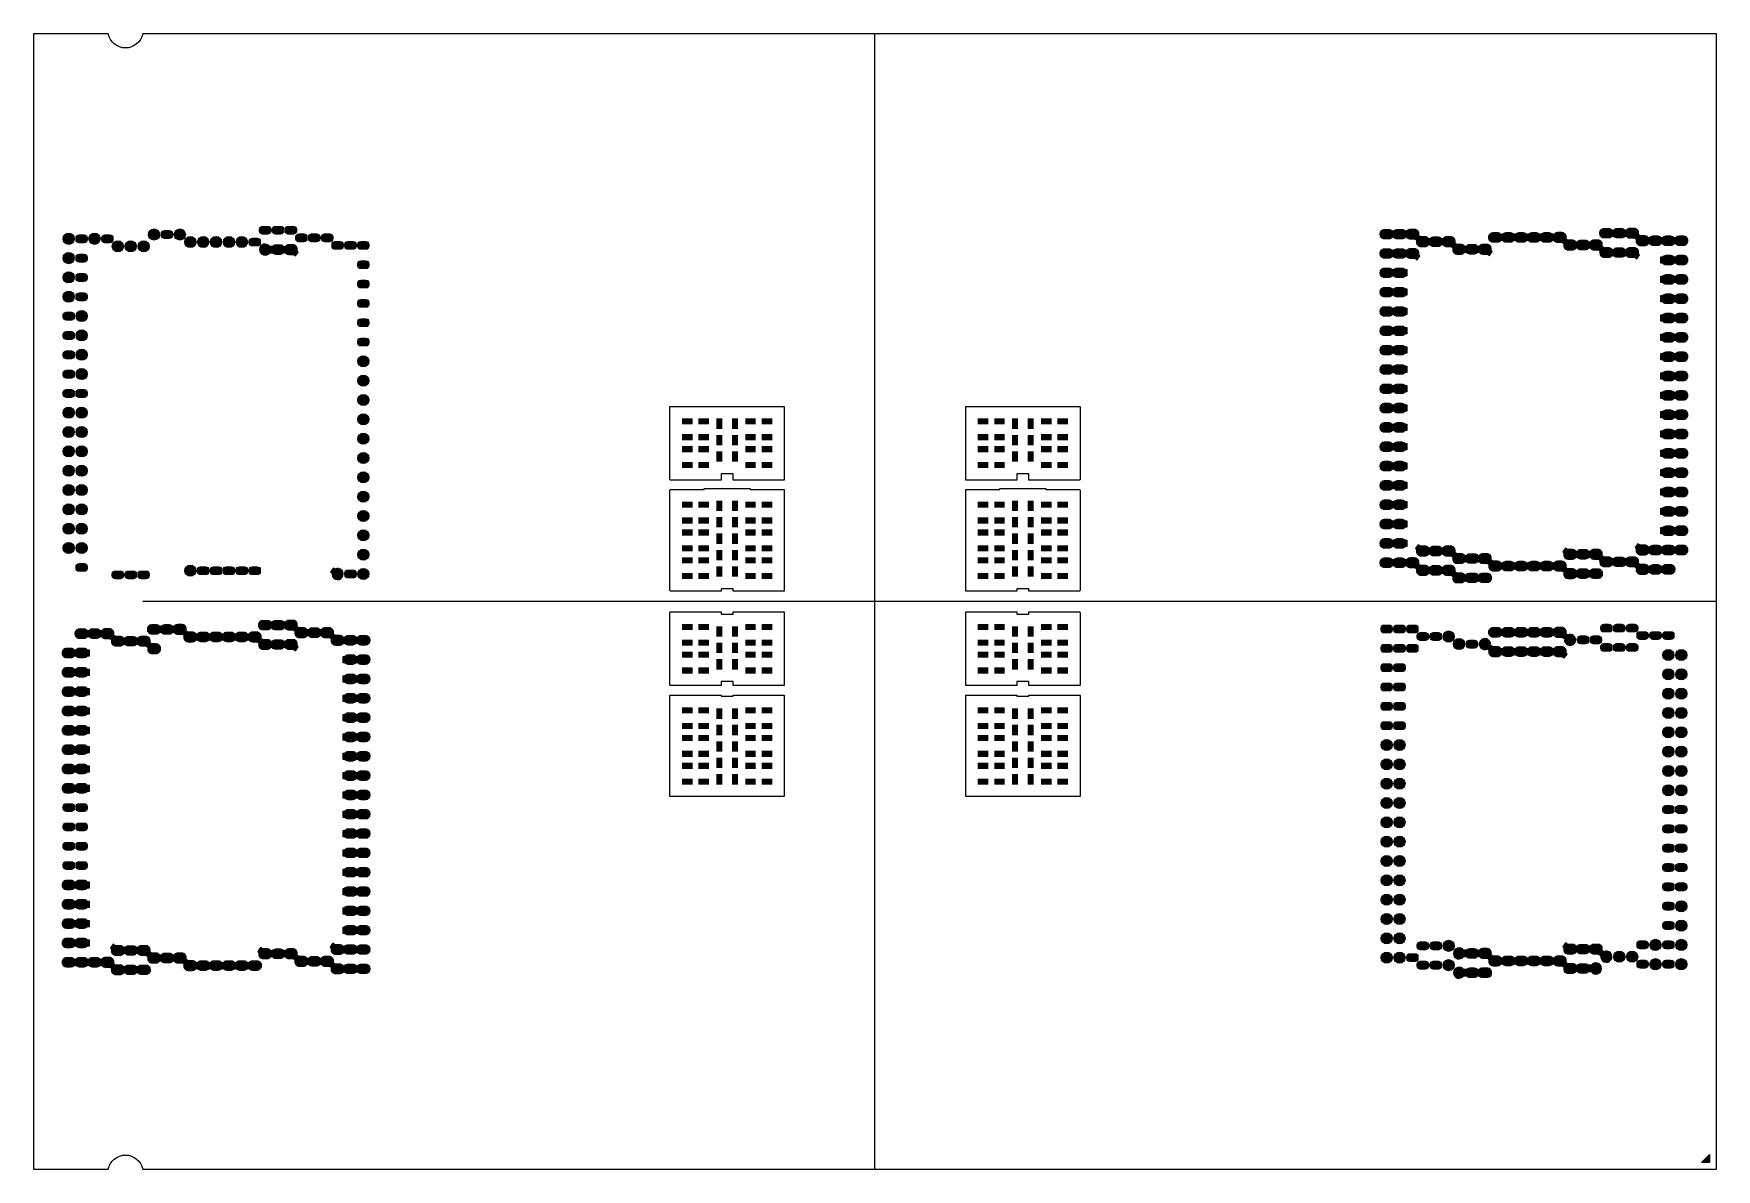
# Model space of a CAD drawing. Extents: x -52250 to 52250, y -35250 to 35250.
import ezdxf

# ---------------------------------------------------------------- set-up
doc = ezdxf.new("R2010")
doc.units = 0
doc.header["$MEASUREMENT"] = 0
doc.linetypes.add('CENTER2', pattern=[1.125, 0.75, -0.125, 0.125, -0.125])
doc.layers.get('0').update_dxf_attribs({"linetype": 'CONTINUOUS'})
for name, color, linetype in [('jigstreet', 7, 'Continuous'), ('PKG_OUTLINE', 81, 'CONTINUOUS'), ('SOLDERMASK_PADS_BTM', 12, 'CONTINUOUS')]:
    doc.layers.add(name, color=color, linetype=linetype)

# ---------------------------------------------------------------- blocks, each defined once
blk = doc.blocks.new('*U0')
at = {"color": 0, "linetype": 'CENTER2', "transparency": 16777216}
blk.add_line((48864.373, 0), (-48864.373, 0), dxfattribs=at)
blk = doc.blocks.new('*U1')
at = {"color": 0, "linetype": 'CENTER2', "transparency": 16777216}
blk.add_line((0, -35250.12), (0, 35250.12), dxfattribs=at)

msp = doc.modelspace()

# ---------------------------------------------------------------- hatches: boundary and pattern name
at = {"layer": 'SOLDERMASK_PADS_BTM'}
h = msp.add_hatch(color=256, dxfattribs=at)
edge = h.paths.add_edge_path()
edge.add_arc((-44771, 22781), 345, 0, 360, ccw=False)
for points in [[(-44316, 22841, -0.4142136), (-44134, 23023), (-43808, 23023, -0.4142136), (-43626, 22841), (-43626, 22720, -0.4142136), (-43808, 22538), (-44134, 22538, -0.4142136), (-44316, 22720)], [(-38219, 23105, -0.4142136), (-38037, 23287), (-37711, 23287, -0.4142136), (-37529, 23105), (-37529, 22984, -0.4142136), (-37711, 22802), (-38037, 22802, -0.4142136), (-38219, 22984)], [(-37419, 23105, -0.4142136), (-37237, 23287), (-36911, 23287, -0.4142136), (-36729, 23105), (-36729, 22984, -0.4142136), (-36911, 22802), (-37237, 22802, -0.4142136), (-37419, 22984)], [(-36619, 23105, -0.4142136), (-36437, 23287), (-36111, 23287, -0.4142136), (-35929, 23105), (-35929, 22984, -0.4142136), (-36111, 22802), (-36437, 22802, -0.4142136), (-36619, 22984)], [(31379, 22842, -0.4142136), (31639, 23102), (31914, 23102, -0.4142136), (32174, 22842), (32174, 22767, -0.4142136), (31914, 22507), (31639, 22507, -0.4142136), (31379, 22767)], [(33034, 22607), (32919, 22607, -0.2316024), (32714, 22507), (32439, 22507, -0.2316024), (32234, 22607), (32119, 22607), (32119, 23001), (32234, 23001, -0.2316024), (32439, 23102), (32714, 23102, -0.2316024), (32919, 23001), (33034, 23001)], [(33835, 22654), (33766, 22704, 0.0608537), (33774, 22767), (33774, 22842, 0.4142136), (33514, 23102), (33239, 23102, 0.4142136), (32979, 22842), (32979, 22767, 0.4142136), (33239, 22507), (33514, 22507, 0.0213725), (33536, 22508), (33663, 22416)], [(45022, 22901, -0.4142136), (45282, 23161), (45557, 23161, -0.4142136), (45817, 22901), (45817, 22826, -0.4142136), (45557, 22566), (45282, 22566, -0.4142136), (45022, 22826)], [(46677, 22666), (46563, 22666, -0.2316024), (46357, 22566), (46082, 22566, -0.2316024), (45877, 22666), (45762, 22666), (45762, 23060), (45877, 23060, -0.2316024), (46082, 23161), (46357, 23161, -0.2316024), (46563, 23060), (46677, 23060)], [(47479, 22713), (47410, 22763, 0.0608537), (47417, 22826), (47417, 22901, 0.4142136), (47157, 23161), (46882, 23161, 0.4142136), (46622, 22901), (46622, 22826, 0.4142136), (46882, 22566), (47157, 22566, 0.0213725), (47180, 22567), (47307, 22475)], [(-49614, 22578, -0.4142136), (-49432, 22760), (-49106, 22760, -0.4142136), (-48924, 22578), (-48924, 22456, -0.4142136), (-49106, 22274), (-49432, 22274, -0.4142136), (-49614, 22456)], [(-48014, 22570, -0.4142136), (-47824, 22760), (-47514, 22760, -0.4142136), (-47324, 22570), (-47324, 22464, -0.4142136), (-47514, 22274), (-47824, 22274, -0.4142136), (-48014, 22464)], [(-38867, 22365, -0.4142136), (-38677, 22555), (-38367, 22555, -0.4142136), (-38177, 22365), (-38177, 22260, -0.4142136), (-38367, 22070), (-38677, 22070, -0.4142136), (-38867, 22260)], [(-37463, 21647), (-37463, 22041), (-37591, 22041, 3.1889531), (-37591, 21647)], [(-36616, 21647), (-36731, 21647, -0.2316024), (-36936, 21547), (-37211, 21547, -0.2316024), (-37417, 21647), (-37531, 21647), (-37531, 22041), (-37417, 22041, -0.2316024), (-37211, 22142), (-36936, 22142, -0.2316024), (-36731, 22041), (-36616, 22041)], [(-35815, 21694), (-35884, 21744, 0.0608537), (-35876, 21807), (-35876, 21882, 0.4142136), (-36136, 22142), (-36411, 22142, 0.4142136), (-36671, 21882), (-36671, 21807, 0.4142136), (-36411, 21547), (-36136, 21547, 0.0213725), (-36114, 21548), (-35987, 21456)], [(-35970, 22636, -0.4142136), (-35788, 22818), (-35462, 22818, -0.4142136), (-35280, 22636), (-35280, 22516, -0.4142136), (-35462, 22334), (-35788, 22334, -0.4142136), (-35970, 22516)], [(-35170, 22636, -0.4142136), (-34988, 22818), (-34662, 22818, -0.4142136), (-34480, 22636), (-34480, 22516, -0.4142136), (-34662, 22334), (-34988, 22334, -0.4142136), (-35170, 22516)], [(-34370, 22636, -0.4142136), (-34188, 22818), (-33862, 22818, -0.4142136), (-33680, 22636), (-33680, 22516, -0.4142136), (-33862, 22334), (-34188, 22334, -0.4142136), (-34370, 22516)], [(-33721, 22168, -0.4142136), (-33539, 22350), (-33213, 22350, -0.4142136), (-33031, 22168), (-33031, 22047, -0.4142136), (-33213, 21865), (-33539, 21865, -0.4142136), (-33721, 22047)], [(-32921, 22168, -0.4142136), (-32739, 22350), (-32413, 22350, -0.4142136), (-32231, 22168), (-32231, 22047, -0.4142136), (-32413, 21865), (-32739, 21865, -0.4142136), (-32921, 22047)], [(-32121, 22168, -0.4142136), (-31939, 22350), (-31613, 22350, -0.4142136), (-31431, 22168), (-31431, 22047, -0.4142136), (-31613, 21865), (-31939, 21865, -0.4142136), (-32121, 22047)], [(33635, 22436, 0.0608537), (33628, 22374), (33628, 22298, 0.4142136), (33888, 22038), (34163, 22038, 0.4142136), (34423, 22298), (34423, 22374, 0.4142136), (34163, 22634), (33888, 22634, 0.0213725), (33865, 22633), (33738, 22724), (33566, 22486)], [(35283, 22139), (35168, 22139, -0.2316024), (34963, 22038), (34688, 22038, -0.2316024), (34482, 22139), (34368, 22139), (34368, 22533), (34482, 22533, -0.2316024), (34688, 22634), (34963, 22634, -0.2316024), (35168, 22533), (35283, 22533)], [(36084, 22186), (36015, 22236, 0.0608537), (36023, 22298), (36023, 22374, 0.4142136), (35763, 22634), (35488, 22634, 0.4142136), (35228, 22374), (35228, 22298, 0.4142136), (35488, 22038), (35763, 22038, 0.0213725), (35785, 22039), (35912, 21948)], [(35884, 21968, 0.0608537), (35876, 21905), (35876, 21830, 0.4142136), (36136, 21570), (36411, 21570, 0.4142136), (36671, 21830), (36671, 21905, 0.4142136), (36411, 22165), (36136, 22165, 0.0213725), (36114, 22164), (35987, 22256), (35815, 22018)], [(37531, 21671), (37417, 21671, -0.2316024), (37211, 21570), (36936, 21570, -0.2316024), (36731, 21671), (36616, 21671), (36616, 22065), (36731, 22065, -0.2316024), (36936, 22165), (37211, 22165, -0.2316024), (37417, 22065), (37531, 22065)], [(38333, 21718), (38264, 21768, 0.0608537), (38271, 21830), (38271, 21905, 0.4142136), (38011, 22165), (37736, 22165, 0.4142136), (37476, 21905), (37476, 21830, 0.4142136), (37736, 21570), (38011, 21570, 0.0213725), (38033, 21571), (38161, 21479)], [(38125, 22637, -0.4142136), (38385, 22897), (38660, 22897, -0.4142136), (38920, 22637), (38920, 22562, -0.4142136), (38660, 22302), (38385, 22302, -0.4142136), (38125, 22562)], [(39780, 22403), (39665, 22403, -0.2316024), (39460, 22302), (39185, 22302, -0.2316024), (38980, 22403), (38865, 22403), (38865, 22797), (38980, 22797, -0.2316024), (39185, 22897), (39460, 22897, -0.2316024), (39665, 22797), (39780, 22797)], [(40580, 22403), (40465, 22403, -0.2316024), (40260, 22302), (39985, 22302, -0.2316024), (39780, 22403), (39665, 22403), (39665, 22797), (39780, 22797, -0.2316024), (39985, 22897), (40260, 22897, -0.2316024), (40465, 22797), (40580, 22797)], [(41380, 22403), (41265, 22403, -0.2316024), (41060, 22302), (40785, 22302, -0.2316024), (40580, 22403), (40465, 22403), (40465, 22797), (40580, 22797, -0.2316024), (40785, 22897), (41060, 22897, -0.2316024), (41265, 22797), (41380, 22797)], [(42180, 22403), (42065, 22403, -0.2316024), (41860, 22302), (41585, 22302, -0.2316024), (41380, 22403), (41265, 22403), (41265, 22797), (41380, 22797, -0.2316024), (41585, 22897), (41860, 22897, -0.2316024), (42065, 22797), (42180, 22797)], [(42982, 22450), (42912, 22500, 0.0608537), (42920, 22562), (42920, 22637, 0.4142136), (42660, 22897), (42385, 22897, 0.4142136), (42125, 22637), (42125, 22562, 0.4142136), (42385, 22302), (42660, 22302, 0.0213725), (42682, 22303), (42809, 22211)], [(42781, 22231, 0.0608537), (42774, 22169), (42774, 22094, 0.4142136), (43034, 21834), (43309, 21834, 0.4142136), (43569, 22094), (43569, 22169, 0.4142136), (43309, 22429), (43034, 22429, 0.0213725), (43011, 22428), (42884, 22520), (42712, 22281)], [(44429, 21934), (44314, 21934, -0.2316024), (44109, 21834), (43834, 21834, -0.2316024), (43628, 21934), (43514, 21934), (43514, 22328), (43628, 22328, -0.2316024), (43834, 22429), (44109, 22429, -0.2316024), (44314, 22328), (44429, 22328)], [(45230, 21981), (45161, 22031, 0.0608537), (45169, 22094), (45169, 22169, 0.4142136), (44909, 22429), (44634, 22429, 0.4142136), (44374, 22169), (44374, 22094, 0.4142136), (44634, 21834), (44909, 21834, 0.0213725), (44931, 21835), (45058, 21743)], [(45030, 21763, 0.0608537), (45022, 21701), (45022, 21626, 0.4142136), (45282, 21366), (45557, 21366, 0.4142136), (45817, 21626), (45817, 21701, 0.4142136), (45557, 21961), (45282, 21961, 0.0213725), (45260, 21960), (45133, 22052), (44961, 21813)], [(46677, 21466), (46563, 21466, -0.2316024), (46357, 21366), (46082, 21366, -0.2316024), (45877, 21466), (45762, 21466), (45762, 21860), (45877, 21860, -0.2316024), (46082, 21961), (46357, 21961, -0.2316024), (46563, 21860), (46677, 21860)], [(47479, 21513), (47410, 21563, 0.0608537), (47417, 21626), (47417, 21701, 0.4142136), (47157, 21961), (46882, 21961, 0.4142136), (46622, 21701), (46622, 21626, 0.4142136), (46882, 21366), (47157, 21366, 0.0213725), (47180, 21367), (47307, 21275)], [(47279, 22495, 0.0608537), (47271, 22432), (47271, 22358, 0.4142136), (47531, 22098), (47806, 22098, 0.4142136), (48066, 22358), (48066, 22432, 0.4142136), (47806, 22692), (47531, 22692, 0.0213725), (47509, 22692), (47382, 22783), (47210, 22545)], [(48926, 22198), (48811, 22198, -0.2316024), (48606, 22098), (48331, 22098, -0.2316024), (48126, 22198), (48011, 22198), (48011, 22592), (48126, 22592, -0.2316024), (48331, 22692), (48606, 22692, -0.2316024), (48811, 22592), (48926, 22592)], [(49726, 22198), (49611, 22198, -0.2316024), (49406, 22098), (49131, 22098, -0.2316024), (48926, 22198), (48811, 22198), (48811, 22592), (48926, 22592, -0.2316024), (49131, 22692), (49406, 22692, -0.2316024), (49611, 22592), (49726, 22592)], [(49671, 22432, -0.4142136), (49931, 22692), (50206, 22692, -0.4142136), (50466, 22432), (50466, 22358, -0.4142136), (50206, 22098), (49931, 22098, -0.4142136), (49671, 22358)], [(-49614, 21378, -0.4142136), (-49432, 21560), (-49106, 21560, -0.4142136), (-48924, 21378), (-48924, 21256, -0.4142136), (-49106, 21074), (-49432, 21074, -0.4142136), (-49614, 21256)], [(-32121, 20968, -0.4142136), (-31939, 21150), (-31613, 21150, -0.4142136), (-31431, 20968), (-31431, 20847, -0.4142136), (-31613, 20665), (-31939, 20665, -0.4142136), (-32121, 20847)], [(31379, 21642, -0.4142136), (31639, 21902), (31914, 21902, -0.4142136), (32174, 21642), (32174, 21567, -0.4142136), (31914, 21307), (31639, 21307, -0.4142136), (31379, 21567)], [(33034, 21407), (32919, 21407, -0.2316024), (32714, 21307), (32439, 21307, -0.2316024), (32234, 21407), (32119, 21407), (32119, 21801), (32234, 21801, -0.2316024), (32439, 21902), (32714, 21902, -0.2316024), (32919, 21801), (33034, 21801)], [(33835, 21454), (33766, 21504, 0.0608537), (33774, 21567), (33774, 21642, 0.4142136), (33514, 21902), (33239, 21902, 0.4142136), (32979, 21642), (32979, 21567, 0.4142136), (33239, 21307), (33514, 21307, 0.0213725), (33536, 21308), (33663, 21216)], [(49726, 20998), (49611, 20998, -0.2316024), (49406, 20898), (49131, 20898, -0.2316024), (48926, 20998), (48811, 20998), (48811, 21392), (48926, 21392, -0.2316024), (49131, 21492), (49406, 21492, -0.2316024), (49611, 21392), (49726, 21392)], [(49671, 21232, -0.4142136), (49931, 21492), (50206, 21492, -0.4142136), (50466, 21232), (50466, 21158, -0.4142136), (50206, 20898), (49931, 20898, -0.4142136), (49671, 21158)], [(-49614, 20178, -0.4142136), (-49432, 20360), (-49106, 20360, -0.4142136), (-48924, 20178), (-48924, 20056, -0.4142136), (-49106, 19874), (-49432, 19874, -0.4142136), (-49614, 20056)], [(-32121, 19768, -0.4142136), (-31939, 19950), (-31613, 19950, -0.4142136), (-31431, 19768), (-31431, 19647, -0.4142136), (-31613, 19465), (-31939, 19465, -0.4142136), (-32121, 19647)], [(31379, 20442, -0.4142136), (31639, 20702), (31914, 20702, -0.4142136), (32174, 20442), (32174, 20367, -0.4142136), (31914, 20107), (31639, 20107, -0.4142136), (31379, 20367)], [(33034, 20207), (32919, 20207, -0.2316024), (32714, 20107), (32439, 20107, -0.2316024), (32234, 20207), (32119, 20207), (32119, 20601), (32234, 20601, -0.2316024), (32439, 20702), (32714, 20702, -0.2316024), (32919, 20601), (33034, 20601)], [(49726, 19798), (49611, 19798, -0.2316024), (49406, 19698), (49131, 19698, -0.2316024), (48926, 19798), (48811, 19798), (48811, 20192), (48926, 20192, -0.2316024), (49131, 20292), (49406, 20292, -0.2316024), (49611, 20192), (49726, 20192)], [(49671, 20032, -0.4142136), (49931, 20292), (50206, 20292, -0.4142136), (50466, 20032), (50466, 19958, -0.4142136), (50206, 19698), (49931, 19698, -0.4142136), (49671, 19958)], [(-49614, 18978, -0.4142136), (-49432, 19160), (-49106, 19160, -0.4142136), (-48924, 18978), (-48924, 18856, -0.4142136), (-49106, 18674), (-49432, 18674, -0.4142136), (-49614, 18856)], [(31379, 19242, -0.4142136), (31639, 19502), (31914, 19502, -0.4142136), (32174, 19242), (32174, 19167, -0.4142136), (31914, 18907), (31639, 18907, -0.4142136), (31379, 19167)], [(33034, 19007), (32919, 19007, -0.2316024), (32714, 18907), (32439, 18907, -0.2316024), (32234, 19007), (32119, 19007), (32119, 19401), (32234, 19401, -0.2316024), (32439, 19502), (32714, 19502, -0.2316024), (32919, 19401), (33034, 19401)], [(49726, 18598), (49611, 18598, -0.2316024), (49406, 18498), (49131, 18498, -0.2316024), (48926, 18598), (48811, 18598), (48811, 18992), (48926, 18992, -0.2316024), (49131, 19092), (49406, 19092, -0.2316024), (49611, 18992), (49726, 18992)], [(49671, 18832, -0.4142136), (49931, 19092), (50206, 19092, -0.4142136), (50466, 18832), (50466, 18758, -0.4142136), (50206, 18498), (49931, 18498, -0.4142136), (49671, 18758)], [(-50414, 17778, -0.4142136), (-50232, 17960), (-49906, 17960, -0.4142136), (-49724, 17778), (-49724, 17656, -0.4142136), (-49906, 17474), (-50232, 17474, -0.4142136), (-50414, 17656)], [(-32121, 18568, -0.4142136), (-31939, 18750), (-31613, 18750, -0.4142136), (-31431, 18568), (-31431, 18447, -0.4142136), (-31613, 18265), (-31939, 18265, -0.4142136), (-32121, 18447)], [(31379, 18042, -0.4142136), (31639, 18302), (31914, 18302, -0.4142136), (32174, 18042), (32174, 17967, -0.4142136), (31914, 17707), (31639, 17707, -0.4142136), (31379, 17967)], [(33034, 17807), (32919, 17807, -0.2316024), (32714, 17707), (32439, 17707, -0.2316024), (32234, 17807), (32119, 17807), (32119, 18201), (32234, 18201, -0.2316024), (32439, 18302), (32714, 18302, -0.2316024), (32919, 18201), (33034, 18201)], [(49726, 17398), (49611, 17398, -0.2316024), (49406, 17298), (49131, 17298, -0.2316024), (48926, 17398), (48811, 17398), (48811, 17792), (48926, 17792, -0.2316024), (49131, 17892), (49406, 17892, -0.2316024), (49611, 17792), (49726, 17792)], [(49671, 17632, -0.4142136), (49931, 17892), (50206, 17892, -0.4142136), (50466, 17632), (50466, 17558, -0.4142136), (50206, 17298), (49931, 17298, -0.4142136), (49671, 17558)], [(-50414, 16578, -0.4142136), (-50232, 16760), (-49906, 16760, -0.4142136), (-49724, 16578), (-49724, 16456, -0.4142136), (-49906, 16274), (-50232, 16274, -0.4142136), (-50414, 16456)], [(-32121, 17368, -0.4142136), (-31939, 17550), (-31613, 17550, -0.4142136), (-31431, 17368), (-31431, 17247, -0.4142136), (-31613, 17065), (-31939, 17065, -0.4142136), (-32121, 17247)], [(31379, 16842, -0.4142136), (31639, 17102), (31914, 17102, -0.4142136), (32174, 16842), (32174, 16767, -0.4142136), (31914, 16507), (31639, 16507, -0.4142136), (31379, 16767)], [(33034, 16607), (32919, 16607, -0.2316024), (32714, 16507), (32439, 16507, -0.2316024), (32234, 16607), (32119, 16607), (32119, 17001), (32234, 17001, -0.2316024), (32439, 17102), (32714, 17102, -0.2316024), (32919, 17001), (33034, 17001)], [(-32121, 16168, -0.4142136), (-31939, 16350), (-31613, 16350, -0.4142136), (-31431, 16168), (-31431, 16047, -0.4142136), (-31613, 15865), (-31939, 15865, -0.4142136), (-32121, 16047)], [(31379, 15642, -0.4142136), (31639, 15902), (31914, 15902, -0.4142136), (32174, 15642), (32174, 15567, -0.4142136), (31914, 15307), (31639, 15307, -0.4142136), (31379, 15567)], [(33034, 15407), (32919, 15407, -0.2316024), (32714, 15307), (32439, 15307, -0.2316024), (32234, 15407), (32119, 15407), (32119, 15801), (32234, 15801, -0.2316024), (32439, 15902), (32714, 15902, -0.2316024), (32919, 15801), (33034, 15801)], [(49726, 16198), (49611, 16198, -0.2316024), (49406, 16098), (49131, 16098, -0.2316024), (48926, 16198), (48811, 16198), (48811, 16592), (48926, 16592, -0.2316024), (49131, 16692), (49406, 16692, -0.2316024), (49611, 16592), (49726, 16592)], [(49671, 16432, -0.4142136), (49931, 16692), (50206, 16692, -0.4142136), (50466, 16432), (50466, 16358, -0.4142136), (50206, 16098), (49931, 16098, -0.4142136), (49671, 16358)], [(-50414, 15378, -0.4142136), (-50232, 15560), (-49906, 15560, -0.4142136), (-49724, 15378), (-49724, 15256, -0.4142136), (-49906, 15074), (-50232, 15074, -0.4142136), (-50414, 15256)], [(31379, 14442, -0.4142136), (31639, 14702), (31914, 14702, -0.4142136), (32174, 14442), (32174, 14367, -0.4142136), (31914, 14107), (31639, 14107, -0.4142136), (31379, 14367)], [(33034, 14207), (32919, 14207, -0.2316024), (32714, 14107), (32439, 14107, -0.2316024), (32234, 14207), (32119, 14207), (32119, 14601), (32234, 14601, -0.2316024), (32439, 14702), (32714, 14702, -0.2316024), (32919, 14601), (33034, 14601)], [(49726, 14998), (49611, 14998, -0.2316024), (49406, 14898), (49131, 14898, -0.2316024), (48926, 14998), (48811, 14998), (48811, 15392), (48926, 15392, -0.2316024), (49131, 15492), (49406, 15492, -0.2316024), (49611, 15392), (49726, 15392)], [(49671, 15232, -0.4142136), (49931, 15492), (50206, 15492, -0.4142136), (50466, 15232), (50466, 15158, -0.4142136), (50206, 14898), (49931, 14898, -0.4142136), (49671, 15158)], [(-50414, 14178, -0.4142136), (-50232, 14360), (-49906, 14360, -0.4142136), (-49724, 14178), (-49724, 14056, -0.4142136), (-49906, 13874), (-50232, 13874, -0.4142136), (-50414, 14056)], [(49726, 13798), (49611, 13798, -0.2316024), (49406, 13698), (49131, 13698, -0.2316024), (48926, 13798), (48811, 13798), (48811, 14192), (48926, 14192, -0.2316024), (49131, 14292), (49406, 14292, -0.2316024), (49611, 14192), (49726, 14192)], [(49671, 14032, -0.4142136), (49931, 14292), (50206, 14292, -0.4142136), (50466, 14032), (50466, 13958, -0.4142136), (50206, 13698), (49931, 13698, -0.4142136), (49671, 13958)], [(-50414, 12978, -0.4142136), (-50232, 13160), (-49906, 13160, -0.4142136), (-49724, 12978), (-49724, 12856, -0.4142136), (-49906, 12674), (-50232, 12674, -0.4142136), (-50414, 12856)], [(-49614, 12978, -0.4142136), (-49432, 13160), (-49106, 13160, -0.4142136), (-48924, 12978), (-48924, 12856, -0.4142136), (-49106, 12674), (-49432, 12674, -0.4142136), (-49614, 12856)], [(31379, 13242, -0.4142136), (31639, 13502), (31914, 13502, -0.4142136), (32174, 13242), (32174, 13167, -0.4142136), (31914, 12907), (31639, 12907, -0.4142136), (31379, 13167)], [(33034, 13007), (32919, 13007, -0.2316024), (32714, 12907), (32439, 12907, -0.2316024), (32234, 13007), (32119, 13007), (32119, 13401), (32234, 13401, -0.2316024), (32439, 13502), (32714, 13502, -0.2316024), (32919, 13401), (33034, 13401)], [(49726, 12598), (49611, 12598, -0.2316024), (49406, 12498), (49131, 12498, -0.2316024), (48926, 12598), (48811, 12598), (48811, 12992), (48926, 12992, -0.2316024), (49131, 13092), (49406, 13092, -0.2316024), (49611, 12992), (49726, 12992)], [(49671, 12832, -0.4142136), (49931, 13092), (50206, 13092, -0.4142136), (50466, 12832), (50466, 12758, -0.4142136), (50206, 12498), (49931, 12498, -0.4142136), (49671, 12758)], [(31379, 12042, -0.4142136), (31639, 12302), (31914, 12302, -0.4142136), (32174, 12042), (32174, 11967, -0.4142136), (31914, 11707), (31639, 11707, -0.4142136), (31379, 11967)], [(33034, 11807), (32919, 11807, -0.2316024), (32714, 11707), (32439, 11707, -0.2316024), (32234, 11807), (32119, 11807), (32119, 12201), (32234, 12201, -0.2316024), (32439, 12302), (32714, 12302, -0.2316024), (32919, 12201), (33034, 12201)], [(49726, 11398), (49611, 11398, -0.2316024), (49406, 11298), (49131, 11298, -0.2316024), (48926, 11398), (48811, 11398), (48811, 11792), (48926, 11792, -0.2316024), (49131, 11892), (49406, 11892, -0.2316024), (49611, 11792), (49726, 11792)], [(49671, 11632, -0.4142136), (49931, 11892), (50206, 11892, -0.4142136), (50466, 11632), (50466, 11558, -0.4142136), (50206, 11298), (49931, 11298, -0.4142136), (49671, 11558)], [(31379, 10842, -0.4142136), (31639, 11102), (31914, 11102, -0.4142136), (32174, 10842), (32174, 10767, -0.4142136), (31914, 10507), (31639, 10507, -0.4142136), (31379, 10767)], [(33034, 10607), (32919, 10607, -0.2316024), (32714, 10507), (32439, 10507, -0.2316024), (32234, 10607), (32119, 10607), (32119, 11001), (32234, 11001, -0.2316024), (32439, 11102), (32714, 11102, -0.2316024), (32919, 11001), (33034, 11001)], [(49726, 10198), (49611, 10198, -0.2316024), (49406, 10098), (49131, 10098, -0.2316024), (48926, 10198), (48811, 10198), (48811, 10592), (48926, 10592, -0.2316024), (49131, 10692), (49406, 10692, -0.2316024), (49611, 10592), (49726, 10592)], [(49671, 10432, -0.4142136), (49931, 10692), (50206, 10692, -0.4142136), (50466, 10432), (50466, 10358, -0.4142136), (50206, 10098), (49931, 10098, -0.4142136), (49671, 10358)], [(31379, 9642, -0.4142136), (31639, 9902), (31914, 9902, -0.4142136), (32174, 9642), (32174, 9567, -0.4142136), (31914, 9307), (31639, 9307, -0.4142136), (31379, 9567)], [(33034, 9407), (32919, 9407, -0.2316024), (32714, 9307), (32439, 9307, -0.2316024), (32234, 9407), (32119, 9407), (32119, 9801), (32234, 9801, -0.2316024), (32439, 9902), (32714, 9902, -0.2316024), (32919, 9801), (33034, 9801)], [(49726, 8998), (49611, 8998, -0.2316024), (49406, 8898), (49131, 8898, -0.2316024), (48926, 8998), (48811, 8998), (48811, 9392), (48926, 9392, -0.2316024), (49131, 9492), (49406, 9492, -0.2316024), (49611, 9392), (49726, 9392)], [(49671, 9232, -0.4142136), (49931, 9492), (50206, 9492, -0.4142136), (50466, 9232), (50466, 9158, -0.4142136), (50206, 8898), (49931, 8898, -0.4142136), (49671, 9158)], [(31379, 8442, -0.4142136), (31639, 8702), (31914, 8702, -0.4142136), (32174, 8442), (32174, 8367, -0.4142136), (31914, 8107), (31639, 8107, -0.4142136), (31379, 8367)], [(33034, 8207), (32919, 8207, -0.2316024), (32714, 8107), (32439, 8107, -0.2316024), (32234, 8207), (32119, 8207), (32119, 8601), (32234, 8601, -0.2316024), (32439, 8702), (32714, 8702, -0.2316024), (32919, 8601), (33034, 8601)], [(31379, 7242, -0.4142136), (31639, 7502), (31914, 7502, -0.4142136), (32174, 7242), (32174, 7167, -0.4142136), (31914, 6907), (31639, 6907, -0.4142136), (31379, 7167)], [(33034, 7007), (32919, 7007, -0.2316024), (32714, 6907), (32439, 6907, -0.2316024), (32234, 7007), (32119, 7007), (32119, 7401), (32234, 7401, -0.2316024), (32439, 7502), (32714, 7502, -0.2316024), (32919, 7401), (33034, 7401)], [(49726, 7798), (49611, 7798, -0.2316024), (49406, 7698), (49131, 7698, -0.2316024), (48926, 7798), (48811, 7798), (48811, 8192), (48926, 8192, -0.2316024), (49131, 8292), (49406, 8292, -0.2316024), (49611, 8192), (49726, 8192)], [(49671, 8032, -0.4142136), (49931, 8292), (50206, 8292, -0.4142136), (50466, 8032), (50466, 7958, -0.4142136), (50206, 7698), (49931, 7698, -0.4142136), (49671, 7958)], [(31379, 6042, -0.4142136), (31639, 6302), (31914, 6302, -0.4142136), (32174, 6042), (32174, 5967, -0.4142136), (31914, 5707), (31639, 5707, -0.4142136), (31379, 5967)], [(33034, 5807), (32919, 5807, -0.2316024), (32714, 5707), (32439, 5707, -0.2316024), (32234, 5807), (32119, 5807), (32119, 6201), (32234, 6201, -0.2316024), (32439, 6302), (32714, 6302, -0.2316024), (32919, 6201), (33034, 6201)], [(49726, 6598), (49611, 6598, -0.2316024), (49406, 6497), (49131, 6497, -0.2316024), (48926, 6598), (48811, 6598), (48811, 6992), (48926, 6992, -0.2316024), (49131, 7092), (49406, 7092, -0.2316024), (49611, 6992), (49726, 6992)], [(49671, 6832, -0.4142136), (49931, 7092), (50206, 7092, -0.4142136), (50466, 6832), (50466, 6758, -0.4142136), (50206, 6497), (49931, 6497, -0.4142136), (49671, 6758)], [(49726, 5398), (49611, 5398, -0.2316024), (49406, 5298), (49131, 5298, -0.2316024), (48926, 5398), (48811, 5398), (48811, 5792), (48926, 5792, -0.2316024), (49131, 5892), (49406, 5892, -0.2316024), (49611, 5792), (49726, 5792)], [(49671, 5632, -0.4142136), (49931, 5892), (50206, 5892, -0.4142136), (50466, 5632), (50466, 5558, -0.4142136), (50206, 5298), (49931, 5298, -0.4142136), (49671, 5558)], [(31379, 4842, -0.4142136), (31639, 5102), (31914, 5102, -0.4142136), (32174, 4842), (32174, 4767, -0.4142136), (31914, 4507), (31639, 4507, -0.4142136), (31379, 4767)], [(33034, 4607), (32919, 4607, -0.2316024), (32714, 4507), (32439, 4507, -0.2316024), (32234, 4607), (32119, 4607), (32119, 5001), (32234, 5001, -0.2316024), (32439, 5102), (32714, 5102, -0.2316024), (32919, 5001), (33034, 5001)], [(49726, 4198), (49611, 4198, -0.2316024), (49406, 4098), (49131, 4098, -0.2316024), (48926, 4198), (48811, 4198), (48811, 4592), (48926, 4592, -0.2316024), (49131, 4692), (49406, 4692, -0.2316024), (49611, 4592), (49726, 4592)], [(49671, 4432, -0.4142136), (49931, 4692), (50206, 4692, -0.4142136), (50466, 4432), (50466, 4358, -0.4142136), (50206, 4098), (49931, 4098, -0.4142136), (49671, 4358)], [(31379, 3642, -0.4142136), (31639, 3902), (31914, 3902, -0.4142136), (32174, 3642), (32174, 3567, -0.4142136), (31914, 3307), (31639, 3307, -0.4142136), (31379, 3567)], [(33034, 3407), (32919, 3407, -0.2316024), (32714, 3307), (32439, 3307, -0.2316024), (32234, 3407), (32119, 3407), (32119, 3801), (32234, 3801, -0.2316024), (32439, 3902), (32714, 3902, -0.2316024), (32919, 3801), (33034, 3801)], [(33635, 3236, 0.0608537), (33628, 3174), (33628, 3098, 0.4142136), (33888, 2838), (34163, 2838, 0.4142136), (34423, 3098), (34423, 3174, 0.4142136), (34163, 3434), (33888, 3434, 0.0213725), (33865, 3433), (33738, 3524), (33566, 3286)], [(35283, 2939), (35168, 2939, -0.2316024), (34963, 2838), (34688, 2838, -0.2316024), (34482, 2939), (34368, 2939), (34368, 3333), (34482, 3333, -0.2316024), (34688, 3434), (34963, 3434, -0.2316024), (35168, 3333), (35283, 3333)], [(36084, 2986), (36015, 3036, 0.0608537), (36023, 3098), (36023, 3174, 0.4142136), (35763, 3434), (35488, 3434, 0.4142136), (35228, 3174), (35228, 3098, 0.4142136), (35488, 2838), (35763, 2838, 0.0213725), (35785, 2839), (35912, 2748)], [(42781, 3031, 0.0608537), (42774, 2969), (42774, 2894, 0.4142136), (43034, 2634), (43309, 2634, 0.4142136), (43569, 2894), (43569, 2969, 0.4142136), (43309, 3229), (43034, 3229, 0.0213725), (43011, 3228), (42884, 3320), (42712, 3081)], [(44429, 2734), (44314, 2734, -0.2316024), (44109, 2634), (43834, 2634, -0.2316024), (43628, 2734), (43514, 2734), (43514, 3128), (43628, 3128, -0.2316024), (43834, 3229), (44109, 3229, -0.2316024), (44314, 3128), (44429, 3128)], [(45230, 2781), (45161, 2831, 0.0608537), (45169, 2894), (45169, 2969, 0.4142136), (44909, 3229), (44634, 3229, 0.4142136), (44374, 2969), (44374, 2894, 0.4142136), (44634, 2634), (44909, 2634, 0.0213725), (44931, 2635), (45058, 2543)], [(47279, 3295, 0.0608537), (47271, 3232), (47271, 3158, 0.4142136), (47531, 2898), (47806, 2898, 0.4142136), (48066, 3158), (48066, 3232, 0.4142136), (47806, 3493), (47531, 3493, 0.0213725), (47509, 3492), (47382, 3583), (47210, 3345)], [(48926, 2998), (48811, 2998, -0.2316024), (48606, 2898), (48331, 2898, -0.2316024), (48126, 2998), (48011, 2998), (48011, 3392), (48126, 3392, -0.2316024), (48331, 3493), (48606, 3493, -0.2316024), (48811, 3392), (48926, 3392)], [(49726, 2998), (49611, 2998, -0.2316024), (49406, 2898), (49131, 2898, -0.2316024), (48926, 2998), (48811, 2998), (48811, 3392), (48926, 3392, -0.2316024), (49131, 3493), (49406, 3493, -0.2316024), (49611, 3392), (49726, 3392)], [(49671, 3232, -0.4142136), (49931, 3493), (50206, 3493, -0.4142136), (50466, 3232), (50466, 3158, -0.4142136), (50206, 2898), (49931, 2898, -0.4142136), (49671, 3158)], [(-49614, 2178, -0.4142136), (-49432, 2360), (-49106, 2360, -0.4142136), (-48924, 2178), (-48924, 2056, -0.4142136), (-49106, 1874), (-49432, 1874, -0.4142136), (-49614, 2056)], [(-42067, 1973, -0.4142136), (-41885, 2155), (-41559, 2155, -0.4142136), (-41377, 1973), (-41377, 1852, -0.4142136), (-41559, 1670), (-41885, 1670, -0.4142136), (-42067, 1852)], [(-41267, 1973, -0.4142136), (-41085, 2155), (-40759, 2155, -0.4142136), (-40577, 1973), (-40577, 1852, -0.4142136), (-40759, 1670), (-41085, 1670, -0.4142136), (-41267, 1852)], [(-40467, 1973, -0.4142136), (-40285, 2155), (-39959, 2155, -0.4142136), (-39777, 1973), (-39777, 1852, -0.4142136), (-39959, 1670), (-40285, 1670, -0.4142136), (-40467, 1852)], [(-39667, 1973, -0.4142136), (-39485, 2155), (-39159, 2155, -0.4142136), (-38977, 1973), (-38977, 1852, -0.4142136), (-39159, 1670), (-39485, 1670, -0.4142136), (-39667, 1852)], [(-38867, 1973, -0.4142136), (-38685, 2155), (-38359, 2155, -0.4142136), (-38177, 1973), (-38177, 1852, -0.4142136), (-38359, 1670), (-38685, 1670, -0.4142136), (-38867, 1852)], [(31379, 2442, -0.4142136), (31639, 2702), (31914, 2702, -0.4142136), (32174, 2442), (32174, 2367, -0.4142136), (31914, 2107), (31639, 2107, -0.4142136), (31379, 2367)], [(33034, 2207), (32919, 2207, -0.2316024), (32714, 2107), (32439, 2107, -0.2316024), (32234, 2207), (32119, 2207), (32119, 2601), (32234, 2601, -0.2316024), (32439, 2702), (32714, 2702, -0.2316024), (32919, 2601), (33034, 2601)], [(33835, 2254), (33766, 2304, 0.0608537), (33774, 2367), (33774, 2442, 0.4142136), (33514, 2702), (33239, 2702, 0.4142136), (32979, 2442), (32979, 2367, 0.4142136), (33239, 2107), (33514, 2107, 0.0213725), (33536, 2108), (33663, 2016)], [(33635, 2036, 0.0608537), (33628, 1974), (33628, 1898, 0.4142136), (33888, 1638), (34163, 1638, 0.4142136), (34423, 1898), (34423, 1974, 0.4142136), (34163, 2234), (33888, 2234, 0.0213725), (33865, 2233), (33738, 2324), (33566, 2086)], [(35283, 1739), (35168, 1739, -0.2316024), (34963, 1638), (34688, 1638, -0.2316024), (34482, 1739), (34368, 1739), (34368, 2133), (34482, 2133, -0.2316024), (34688, 2234), (34963, 2234, -0.2316024), (35168, 2133), (35283, 2133)], [(36084, 1786), (36015, 1836, 0.0608537), (36023, 1898), (36023, 1974, 0.4142136), (35763, 2234), (35488, 2234, 0.4142136), (35228, 1974), (35228, 1898, 0.4142136), (35488, 1638), (35763, 1638, 0.0213725), (35785, 1639), (35912, 1548)], [(35884, 2768, 0.0608537), (35876, 2705), (35876, 2630, 0.4142136), (36136, 2370), (36411, 2370, 0.4142136), (36671, 2630), (36671, 2705, 0.4142136), (36411, 2965), (36136, 2965, 0.0213725), (36114, 2964), (35987, 3056), (35815, 2818)], [(37531, 2471), (37417, 2471, -0.2316024), (37211, 2370), (36936, 2370, -0.2316024), (36731, 2471), (36616, 2471), (36616, 2865), (36731, 2865, -0.2316024), (36936, 2965), (37211, 2965, -0.2316024), (37417, 2865), (37531, 2865)], [(38333, 2518), (38264, 2568, 0.0608537), (38271, 2630), (38271, 2705, 0.4142136), (38011, 2965), (37736, 2965, 0.4142136), (37476, 2705), (37476, 2630, 0.4142136), (37736, 2370), (38011, 2370, 0.0213725), (38033, 2371), (38161, 2279)], [(38133, 2300, 0.0608537), (38125, 2237), (38125, 2162, 0.4142136), (38385, 1902), (38660, 1902, 0.4142136), (38920, 2162), (38920, 2237, 0.4142136), (38660, 2497), (38385, 2497, 0.0213725), (38363, 2496), (38236, 2588), (38063, 2350)], [(39780, 2003), (39665, 2003, -0.2316024), (39460, 1902), (39185, 1902, -0.2316024), (38980, 2003), (38865, 2003), (38865, 2397), (38980, 2397, -0.2316024), (39185, 2497), (39460, 2497, -0.2316024), (39665, 2397), (39780, 2397)], [(40580, 2003), (40465, 2003, -0.2316024), (40260, 1902), (39985, 1902, -0.2316024), (39780, 2003), (39665, 2003), (39665, 2397), (39780, 2397, -0.2316024), (39985, 2497), (40260, 2497, -0.2316024), (40465, 2397), (40580, 2397)], [(41380, 2003), (41265, 2003, -0.2316024), (41060, 1902), (40785, 1902, -0.2316024), (40580, 2003), (40465, 2003), (40465, 2397), (40580, 2397, -0.2316024), (40785, 2497), (41060, 2497, -0.2316024), (41265, 2397), (41380, 2397)], [(42180, 2003), (42065, 2003, -0.2316024), (41860, 1902), (41585, 1902, -0.2316024), (41380, 2003), (41265, 2003), (41265, 2397), (41380, 2397, -0.2316024), (41585, 2497), (41860, 2497, -0.2316024), (42065, 2397), (42180, 2397)], [(42982, 2050), (42912, 2100, 0.0608537), (42920, 2162), (42920, 2237, 0.4142136), (42660, 2497), (42385, 2497, 0.4142136), (42125, 2237), (42125, 2162, 0.4142136), (42385, 1902), (42660, 1902, 0.0213725), (42682, 1903), (42809, 1811)], [(42781, 1831, 0.0608537), (42774, 1769), (42774, 1694, 0.4142136), (43034, 1434), (43309, 1434, 0.4142136), (43569, 1694), (43569, 1769, 0.4142136), (43309, 2029), (43034, 2029, 0.0213725), (43011, 2028), (42884, 2120), (42712, 1881)], [(45030, 2563, 0.0608537), (45022, 2501), (45022, 2426, 0.4142136), (45282, 2166), (45557, 2166, 0.4142136), (45817, 2426), (45817, 2501, 0.4142136), (45557, 2761), (45282, 2761, 0.0213725), (45260, 2760), (45133, 2852), (44961, 2613)], [(46677, 2266), (46563, 2266, -0.2316024), (46357, 2166), (46082, 2166, -0.2316024), (45877, 2266), (45762, 2266), (45762, 2660), (45877, 2660, -0.2316024), (46082, 2761), (46357, 2761, -0.2316024), (46563, 2660), (46677, 2660)], [(47479, 2313), (47410, 2363, 0.0608537), (47417, 2426), (47417, 2501, 0.4142136), (47157, 2761), (46882, 2761, 0.4142136), (46622, 2501), (46622, 2426, 0.4142136), (46882, 2166), (47157, 2166, 0.0213725), (47180, 2167), (47307, 2075)], [(47279, 2095, 0.0608537), (47271, 2032), (47271, 1958, 0.4142136), (47531, 1698), (47806, 1698, 0.4142136), (48066, 1958), (48066, 2032, 0.4142136), (47806, 2292), (47531, 2292, 0.0213725), (47509, 2292), (47382, 2383), (47210, 2145)], [(48926, 1798), (48811, 1798, -0.2316024), (48606, 1698), (48331, 1698, -0.2316024), (48126, 1798), (48011, 1798), (48011, 2192), (48126, 2192, -0.2316024), (48331, 2292), (48606, 2292, -0.2316024), (48811, 2192), (48926, 2192)], [(48871, 2032, -0.4142136), (49131, 2292), (49406, 2292, -0.4142136), (49666, 2032), (49666, 1958, -0.4142136), (49406, 1698), (49131, 1698, -0.4142136), (48871, 1958)], [(-47365, 1709, -0.4142136), (-47183, 1891), (-46857, 1891, -0.4142136), (-46675, 1709), (-46675, 1588, -0.4142136), (-46857, 1406), (-47183, 1406, -0.4142136), (-47365, 1588)], [(-46565, 1709, -0.4142136), (-46383, 1891), (-46057, 1891, -0.4142136), (-45875, 1709), (-45875, 1588, -0.4142136), (-46057, 1406), (-46383, 1406, -0.4142136), (-46565, 1588)], [(-45765, 1709, -0.4142136), (-45583, 1891), (-45257, 1891, -0.4142136), (-45075, 1709), (-45075, 1588, -0.4142136), (-45257, 1406), (-45583, 1406, -0.4142136), (-45765, 1588)], [(-33635, 2076), (-33807, 1838), (-33716, 1771, 4.4701625), (-33543, 2010)], [(-32921, 1768, -0.4142136), (-32739, 1950), (-32413, 1950, -0.4142136), (-32231, 1768), (-32231, 1647, -0.4142136), (-32413, 1465), (-32739, 1465, -0.4142136), (-32921, 1647)], [(35884, 1568, 0.0608537), (35876, 1505), (35876, 1430, 0.4142136), (36136, 1170), (36411, 1170, 0.4142136), (36671, 1430), (36671, 1505, 0.4142136), (36411, 1765), (36136, 1765, 0.0213725), (36114, 1764), (35987, 1856), (35815, 1618)], [(37531, 1271), (37417, 1271, -0.2316024), (37211, 1170), (36936, 1170, -0.2316024), (36731, 1271), (36616, 1271), (36616, 1665), (36731, 1665, -0.2316024), (36936, 1765), (37211, 1765, -0.2316024), (37417, 1665), (37531, 1665)], [(37531, 1665, -0.2316024), (37736, 1765), (38011, 1765, -0.4142136), (38271, 1505), (38271, 1430, -0.4142136), (38011, 1170), (37736, 1170, -0.2316024), (37531, 1271), (37416, 1271), (37416, 1665)], [(44429, 1534), (44314, 1534, -0.2316024), (44109, 1434), (43834, 1434, -0.2316024), (43628, 1534), (43514, 1534), (43514, 1928), (43628, 1928, -0.2316024), (43834, 2029), (44109, 2029, -0.2316024), (44314, 1928), (44429, 1928)], [(44374, 1769, -0.4142136), (44634, 2029), (44909, 2029, -0.4142136), (45169, 1769), (45169, 1694, -0.4142136), (44909, 1434), (44634, 1434, -0.4142136), (44374, 1694)], [(-49666, -1958, -0.4142136), (-49406, -1698), (-49131, -1698, -0.4142136), (-48871, -1958), (-48871, -2032, -0.4142136), (-49131, -2292), (-49406, -2292, -0.4142136), (-49666, -2032)], [(-48011, -2192), (-48126, -2192, -0.2316024), (-48331, -2292), (-48606, -2292, -0.2316024), (-48811, -2192), (-48926, -2192), (-48926, -1798), (-48811, -1798, -0.2316024), (-48606, -1698), (-48331, -1698, -0.2316024), (-48126, -1798), (-48011, -1798)], [(-47210, -2145), (-47279, -2095, 0.0608537), (-47271, -2032), (-47271, -1958, 0.4142136), (-47531, -1698), (-47806, -1698, 0.4142136), (-48066, -1958), (-48066, -2032, 0.4142136), (-47806, -2292), (-47531, -2292, 0.0213725), (-47509, -2292), (-47382, -2383)], [(-47410, -2363, 0.0608537), (-47417, -2426), (-47417, -2501, 0.4142136), (-47157, -2761), (-46882, -2761, 0.4142136), (-46622, -2501), (-46622, -2426, 0.4142136), (-46882, -2166), (-47157, -2166, 0.0213725), (-47180, -2167), (-47307, -2075), (-47479, -2313)], [(-45169, -1694, -0.4142136), (-44909, -1434), (-44634, -1434, -0.4142136), (-44374, -1694), (-44374, -1769, -0.4142136), (-44634, -2029), (-44909, -2029, -0.4142136), (-45169, -1769)], [(-43514, -1928), (-43628, -1928, -0.2316024), (-43834, -2029), (-44109, -2029, -0.2316024), (-44314, -1928), (-44429, -1928), (-44429, -1534), (-44314, -1534, -0.2316024), (-44109, -1434), (-43834, -1434, -0.2316024), (-43628, -1534), (-43514, -1534)], [(-42712, -1881), (-42781, -1831, 0.0608537), (-42774, -1769), (-42774, -1694, 0.4142136), (-43034, -1434), (-43309, -1434, 0.4142136), (-43569, -1694), (-43569, -1769, 0.4142136), (-43309, -2029), (-43034, -2029, 0.0213725), (-43011, -2028), (-42884, -2120)], [(-42912, -2100, 0.0608537), (-42920, -2162), (-42920, -2237, 0.4142136), (-42660, -2497), (-42385, -2497, 0.4142136), (-42125, -2237), (-42125, -2162, 0.4142136), (-42385, -1902), (-42660, -1902, 0.0213725), (-42682, -1903), (-42809, -1811), (-42982, -2050)], [(-41265, -2397), (-41380, -2397, -0.2316024), (-41585, -2497), (-41860, -2497, -0.2316024), (-42065, -2397), (-42180, -2397), (-42180, -2003), (-42065, -2003, -0.2316024), (-41860, -1902), (-41585, -1902, -0.2316024), (-41380, -2003), (-41265, -2003)], [(-40465, -2397), (-40580, -2397, -0.2316024), (-40785, -2497), (-41060, -2497, -0.2316024), (-41265, -2397), (-41380, -2397), (-41380, -2003), (-41265, -2003, -0.2316024), (-41060, -1902), (-40785, -1902, -0.2316024), (-40580, -2003), (-40465, -2003)], [(-39665, -2397), (-39780, -2397, -0.2316024), (-39985, -2497), (-40260, -2497, -0.2316024), (-40465, -2397), (-40580, -2397), (-40580, -2003), (-40465, -2003, -0.2316024), (-40260, -1902), (-39985, -1902, -0.2316024), (-39780, -2003), (-39665, -2003)], [(-38865, -2397), (-38980, -2397, -0.2316024), (-39185, -2497), (-39460, -2497, -0.2316024), (-39665, -2397), (-39780, -2397), (-39780, -2003), (-39665, -2003, -0.2316024), (-39460, -1902), (-39185, -1902, -0.2316024), (-38980, -2003), (-38865, -2003)], [(-38063, -2350), (-38133, -2300, 0.0608537), (-38125, -2237), (-38125, -2162, 0.4142136), (-38385, -1902), (-38660, -1902, 0.4142136), (-38920, -2162), (-38920, -2237, 0.4142136), (-38660, -2497), (-38385, -2497, 0.0213725), (-38363, -2496), (-38236, -2588)], [(-38271, -1430, -0.4142136), (-38011, -1170), (-37736, -1170, -0.4142136), (-37476, -1430), (-37476, -1505, -0.4142136), (-37736, -1765), (-38011, -1765, -0.4142136), (-38271, -1505)], [(-36616, -1665), (-36731, -1665, -0.2316024), (-36936, -1765), (-37211, -1765, -0.2316024), (-37417, -1665), (-37531, -1665), (-37531, -1271), (-37417, -1271, -0.2316024), (-37211, -1170), (-36936, -1170, -0.2316024), (-36731, -1271), (-36616, -1271)], [(-35815, -1618), (-35884, -1568, 0.0608537), (-35876, -1505), (-35876, -1430, 0.4142136), (-36136, -1170), (-36411, -1170, 0.4142136), (-36671, -1430), (-36671, -1505, 0.4142136), (-36411, -1765), (-36136, -1765, 0.0213725), (-36114, -1764), (-35987, -1856)], [(-36015, -1836, 0.0608537), (-36023, -1898), (-36023, -1974, 0.4142136), (-35763, -2234), (-35488, -2234, 0.4142136), (-35228, -1974), (-35228, -1898, 0.4142136), (-35488, -1638), (-35763, -1638, 0.0213725), (-35785, -1639), (-35912, -1548), (-36084, -1786)], [(-34368, -2133), (-34482, -2133, -0.2316024), (-34688, -2234), (-34963, -2234, -0.2316024), (-35168, -2133), (-35283, -2133), (-35283, -1739), (-35168, -1739, -0.2316024), (-34963, -1638), (-34688, -1638, -0.2316024), (-34482, -1739), (-34368, -1739)], [(-33566, -2086), (-33635, -2036, 0.0608537), (-33628, -1974), (-33628, -1898, 0.4142136), (-33888, -1638), (-34163, -1638, 0.4142136), (-34423, -1898), (-34423, -1974, 0.4142136), (-34163, -2234), (-33888, -2234, 0.0213725), (-33865, -2233), (-33738, -2324)], [(-33766, -2304, 0.0608537), (-33774, -2367), (-33774, -2442, 0.4142136), (-33514, -2702), (-33239, -2702, 0.4142136), (-32979, -2442), (-32979, -2367, 0.4142136), (-33239, -2107), (-33514, -2107, 0.0213725), (-33536, -2108), (-33663, -2016), (-33835, -2254)], [(31431, -1647, -0.4142136), (31613, -1465), (31939, -1465, -0.4142136), (32121, -1647), (32121, -1768, -0.4142136), (31939, -1950), (31613, -1950, -0.4142136), (31431, -1768)], [(32231, -1647, -0.4142136), (32413, -1465), (32739, -1465, -0.4142136), (32921, -1647), (32921, -1768, -0.4142136), (32739, -1950), (32413, -1950, -0.4142136), (32231, -1768)], [(33031, -1647, -0.4142136), (33213, -1465), (33539, -1465, -0.4142136), (33721, -1647), (33721, -1768, -0.4142136), (33539, -1950), (33213, -1950, -0.4142136), (33031, -1768)], [(33680, -2116, -0.4142136), (33862, -1934), (34188, -1934, -0.4142136), (34370, -2116), (34370, -2236, -0.4142136), (34188, -2418), (33862, -2418, -0.4142136), (33680, -2236)], [(34480, -2116, -0.4142136), (34662, -1934), (34988, -1934, -0.4142136), (35170, -2116), (35170, -2236, -0.4142136), (34988, -2418), (34662, -2418, -0.4142136), (34480, -2236)], [(38865, -2109, -0.2316024), (38660, -2210), (38385, -2210, -0.4142136), (38125, -1950), (38125, -1875, -0.4142136), (38385, -1615), (38660, -1615, -0.2316024), (38865, -1715), (38980, -1715), (38980, -2109)], [(39780, -2109), (39665, -2109, -0.2316024), (39460, -2210), (39185, -2210, -0.2316024), (38980, -2109), (38865, -2109), (38865, -1715), (38980, -1715, -0.2316024), (39185, -1615), (39460, -1615, -0.2316024), (39665, -1715), (39780, -1715)], [(40580, -2109), (40465, -2109, -0.2316024), (40260, -2210), (39985, -2210, -0.2316024), (39780, -2109), (39665, -2109), (39665, -1715), (39780, -1715, -0.2316024), (39985, -1615), (40260, -1615, -0.2316024), (40465, -1715), (40580, -1715)], [(41380, -2109), (41265, -2109, -0.2316024), (41060, -2210), (40785, -2210, -0.2316024), (40580, -2109), (40465, -2109), (40465, -1715), (40580, -1715, -0.2316024), (40785, -1615), (41060, -1615, -0.2316024), (41265, -1715), (41380, -1715)], [(42180, -2109), (42065, -2109, -0.2316024), (41860, -2210), (41585, -2210, -0.2316024), (41380, -2109), (41265, -2109), (41265, -1715), (41380, -1715, -0.2316024), (41585, -1615), (41860, -1615, -0.2316024), (42065, -1715), (42180, -1715)], [(42982, -2062), (42912, -2012, 0.0608537), (42920, -1950), (42920, -1875, 0.4142136), (42660, -1615), (42385, -1615, 0.4142136), (42125, -1875), (42125, -1950, 0.4142136), (42385, -2210), (42660, -2210, 0.0213725), (42682, -2209), (42809, -2301)], [(42912, -2012), (42740, -2251), (42832, -2317, 4.4701625), (43004, -2079)], [(45075, -1588, -0.4142136), (45257, -1406), (45583, -1406, -0.4142136), (45765, -1588), (45765, -1709, -0.4142136), (45583, -1891), (45257, -1891, -0.4142136), (45075, -1709)], [(45875, -1588, -0.4142136), (46057, -1406), (46383, -1406, -0.4142136), (46565, -1588), (46565, -1709, -0.4142136), (46383, -1891), (46057, -1891, -0.4142136), (45875, -1709)], [(46675, -1588, -0.4142136), (46857, -1406), (47183, -1406, -0.4142136), (47365, -1588), (47365, -1709, -0.4142136), (47183, -1891), (46857, -1891, -0.4142136), (46675, -1709)], [(47324, -2056, -0.4142136), (47506, -1874), (47832, -1874, -0.4142136), (48014, -2056), (48014, -2178, -0.4142136), (47832, -2360), (47506, -2360, -0.4142136), (47324, -2178)], [(48124, -2056, -0.4142136), (48306, -1874), (48632, -1874, -0.4142136), (48814, -2056), (48814, -2178, -0.4142136), (48632, -2360), (48306, -2360, -0.4142136), (48124, -2178)], [(48924, -2056, -0.4142136), (49106, -1874), (49432, -1874, -0.4142136), (49614, -2056), (49614, -2178, -0.4142136), (49432, -2360), (49106, -2360, -0.4142136), (48924, -2178)], [(-50466, -3158, -0.4142136), (-50206, -2898), (-49931, -2898, -0.4142136), (-49671, -3158), (-49671, -3232, -0.4142136), (-49931, -3493), (-50206, -3493, -0.4142136), (-50466, -3232)], [(-48811, -3392), (-48926, -3392, -0.2316024), (-49131, -3493), (-49406, -3493, -0.2316024), (-49611, -3392), (-49726, -3392), (-49726, -2998), (-49611, -2998, -0.2316024), (-49406, -2898), (-49131, -2898, -0.2316024), (-48926, -2998), (-48811, -2998)], [(-45762, -2660), (-45877, -2660, -0.2316024), (-46082, -2761), (-46357, -2761, -0.2316024), (-46563, -2660), (-46677, -2660), (-46677, -2266), (-46563, -2266, -0.2316024), (-46357, -2166), (-46082, -2166, -0.2316024), (-45877, -2266), (-45762, -2266)], [(-44961, -2613), (-45030, -2563, 0.0608537), (-45022, -2501), (-45022, -2426, 0.4142136), (-45282, -2166), (-45557, -2166, 0.4142136), (-45817, -2426), (-45817, -2501, 0.4142136), (-45557, -2761), (-45282, -2761, 0.0213725), (-45260, -2760), (-45133, -2852)], [(-45161, -2831, 0.0608537), (-45169, -2894), (-45169, -2969, 0.4142136), (-44909, -3229), (-44634, -3229, 0.4142136), (-44374, -2969), (-44374, -2894, 0.4142136), (-44634, -2634), (-44909, -2634, 0.0213725), (-44931, -2635), (-45058, -2543), (-45230, -2781)], [(-38264, -2568, 0.0608537), (-38271, -2630), (-38271, -2705, 0.4142136), (-38011, -2965), (-37736, -2965, 0.4142136), (-37476, -2705), (-37476, -2630, 0.4142136), (-37736, -2370), (-38011, -2370, 0.0213725), (-38033, -2371), (-38161, -2279), (-38333, -2518)], [(-36616, -2865), (-36731, -2865, -0.2316024), (-36936, -2965), (-37211, -2965, -0.2316024), (-37417, -2865), (-37531, -2865), (-37531, -2471), (-37417, -2471, -0.2316024), (-37211, -2370), (-36936, -2370, -0.2316024), (-36731, -2471), (-36616, -2471)], [(-35815, -2818), (-35884, -2768, 0.0608537), (-35876, -2705), (-35876, -2630, 0.4142136), (-36136, -2370), (-36411, -2370, 0.4142136), (-36671, -2630), (-36671, -2705, 0.4142136), (-36411, -2965), (-36136, -2965, 0.0213725), (-36114, -2964), (-35987, -3056)], [(-32119, -2601), (-32234, -2601, -0.2316024), (-32439, -2702), (-32714, -2702, -0.2316024), (-32919, -2601), (-33034, -2601), (-33034, -2207), (-32919, -2207, -0.2316024), (-32714, -2107), (-32439, -2107, -0.2316024), (-32234, -2207), (-32119, -2207)], [(-32174, -2367, -0.4142136), (-31914, -2107), (-31639, -2107, -0.4142136), (-31379, -2367), (-31379, -2442, -0.4142136), (-31639, -2702), (-31914, -2702, -0.4142136), (-32174, -2442)], [(31431, -2847, -0.4142136), (31613, -2665), (31939, -2665, -0.4142136), (32121, -2847), (32121, -2968, -0.4142136), (31939, -3150), (31613, -3150, -0.4142136), (31431, -2968)], [(32231, -2847, -0.4142136), (32413, -2665), (32739, -2665, -0.4142136), (32921, -2847), (32921, -2968, -0.4142136), (32739, -3150), (32413, -3150, -0.4142136), (32231, -2968)], [(33031, -2847, -0.4142136), (33213, -2665), (33539, -2665, -0.4142136), (33721, -2847), (33721, -2968, -0.4142136), (33539, -3150), (33213, -3150, -0.4142136), (33031, -2968)], [(36729, -2584, -0.4142136), (36911, -2402), (37237, -2402, -0.4142136), (37419, -2584), (37419, -2705, -0.4142136), (37237, -2887), (36911, -2887, -0.4142136), (36729, -2705)], [(38133, -3012), (38305, -2774), (38213, -2708, 4.4701625), (38041, -2946)], [(38133, -3012, 0.0608537), (38125, -3075), (38125, -3150, 0.4142136), (38385, -3410), (38660, -3410, 0.4142136), (38920, -3150), (38920, -3075, 0.4142136), (38660, -2815), (38385, -2815, 0.0213725), (38363, -2816), (38236, -2724), (38063, -2962)], [(39780, -3309), (39665, -3309, -0.2316024), (39460, -3410), (39185, -3410, -0.2316024), (38980, -3309), (38865, -3309), (38865, -2915), (38980, -2915, -0.2316024), (39185, -2815), (39460, -2815, -0.2316024), (39665, -2915), (39780, -2915)], [(40580, -3309), (40465, -3309, -0.2316024), (40260, -3410), (39985, -3410, -0.2316024), (39780, -3309), (39665, -3309), (39665, -2915), (39780, -2915, -0.2316024), (39985, -2815), (40260, -2815, -0.2316024), (40465, -2915), (40580, -2915)], [(41380, -3309), (41265, -3309, -0.2316024), (41060, -3410), (40785, -3410, -0.2316024), (40580, -3309), (40465, -3309), (40465, -2915), (40580, -2915, -0.2316024), (40785, -2815), (41060, -2815, -0.2316024), (41265, -2915), (41380, -2915)], [(42180, -3309), (42065, -3309, -0.2316024), (41860, -3410), (41585, -3410, -0.2316024), (41380, -3309), (41265, -3309), (41265, -2915), (41380, -2915, -0.2316024), (41585, -2815), (41860, -2815, -0.2316024), (42065, -2915), (42180, -2915)], [(42982, -3262), (42912, -3212, 0.0608537), (42920, -3150), (42920, -3075, 0.4142136), (42660, -2815), (42385, -2815, 0.4142136), (42125, -3075), (42125, -3150, 0.4142136), (42385, -3410), (42660, -3410, 0.0213725), (42682, -3409), (42809, -3501)], [(43626, -2320, -0.4142136), (43808, -2138), (44134, -2138, -0.4142136), (44316, -2320), (44316, -2441, -0.4142136), (44134, -2623), (43808, -2623, -0.4142136), (43626, -2441)], [(44426, -2320, -0.4142136), (44608, -2138), (44934, -2138, -0.4142136), (45116, -2320), (45116, -2441, -0.4142136), (44934, -2623), (44608, -2623, -0.4142136), (44426, -2441)], [(45075, -2788, -0.4142136), (45257, -2606), (45583, -2606, -0.4142136), (45765, -2788), (45765, -2909, -0.4142136), (45583, -3091), (45257, -3091, -0.4142136), (45075, -2909)], [(45875, -2788, -0.4142136), (46057, -2606), (46383, -2606, -0.4142136), (46565, -2788), (46565, -2909, -0.4142136), (46383, -3091), (46057, -3091, -0.4142136), (45875, -2909)], [(46675, -2788, -0.4142136), (46857, -2606), (47183, -2606, -0.4142136), (47365, -2788), (47365, -2909, -0.4142136), (47183, -3091), (46857, -3091, -0.4142136), (46675, -2909)], [(-50466, -4358, -0.4142136), (-50206, -4098), (-49931, -4098, -0.4142136), (-49671, -4358), (-49671, -4432, -0.4142136), (-49931, -4692), (-50206, -4692, -0.4142136), (-50466, -4432)], [(-48811, -4592), (-48926, -4592, -0.2316024), (-49131, -4692), (-49406, -4692, -0.2316024), (-49611, -4592), (-49726, -4592), (-49726, -4198), (-49611, -4198, -0.2316024), (-49406, -4098), (-49131, -4098, -0.2316024), (-48926, -4198), (-48811, -4198)], [(-32119, -3801), (-32234, -3801, -0.2316024), (-32439, -3902), (-32714, -3902, -0.2316024), (-32919, -3801), (-33034, -3801), (-33034, -3407), (-32919, -3407, -0.2316024), (-32714, -3307), (-32439, -3307, -0.2316024), (-32234, -3407), (-32119, -3407)], [(-32174, -3567, -0.4142136), (-31914, -3307), (-31639, -3307, -0.4142136), (-31379, -3567), (-31379, -3642, -0.4142136), (-31639, -3902), (-31914, -3902, -0.4142136), (-32174, -3642)], [(31431, -4047, -0.4142136), (31613, -3865), (31939, -3865, -0.4142136), (32121, -4047), (32121, -4168, -0.4142136), (31939, -4350), (31613, -4350, -0.4142136), (31431, -4168)], [(32231, -4047, -0.4142136), (32413, -3865), (32739, -3865, -0.4142136), (32921, -4047), (32921, -4168, -0.4142136), (32739, -4350), (32413, -4350, -0.4142136), (32231, -4168)], [(-32119, -5001), (-32234, -5001, -0.2316024), (-32439, -5102), (-32714, -5102, -0.2316024), (-32919, -5001), (-33034, -5001), (-33034, -4607), (-32919, -4607, -0.2316024), (-32714, -4507), (-32439, -4507, -0.2316024), (-32234, -4607), (-32119, -4607)], [(-32174, -4767, -0.4142136), (-31914, -4507), (-31639, -4507, -0.4142136), (-31379, -4767), (-31379, -4842, -0.4142136), (-31639, -5102), (-31914, -5102, -0.4142136), (-32174, -4842)], [(31431, -5247, -0.4142136), (31613, -5065), (31939, -5065, -0.4142136), (32121, -5247), (32121, -5368, -0.4142136), (31939, -5550), (31613, -5550, -0.4142136), (31431, -5368)], [(32231, -5247, -0.4142136), (32413, -5065), (32739, -5065, -0.4142136), (32921, -5247), (32921, -5368, -0.4142136), (32739, -5550), (32413, -5550, -0.4142136), (32231, -5368)], [(-50466, -5558, -0.4142136), (-50206, -5298), (-49931, -5298, -0.4142136), (-49671, -5558), (-49671, -5632, -0.4142136), (-49931, -5892), (-50206, -5892, -0.4142136), (-50466, -5632)], [(-48811, -5792), (-48926, -5792, -0.2316024), (-49131, -5892), (-49406, -5892, -0.2316024), (-49611, -5792), (-49726, -5792), (-49726, -5398), (-49611, -5398, -0.2316024), (-49406, -5298), (-49131, -5298, -0.2316024), (-48926, -5398), (-48811, -5398)], [(-32119, -6201), (-32234, -6201, -0.2316024), (-32439, -6302), (-32714, -6302, -0.2316024), (-32919, -6201), (-33034, -6201), (-33034, -5807), (-32919, -5807, -0.2316024), (-32714, -5707), (-32439, -5707, -0.2316024), (-32234, -5807), (-32119, -5807)], [(-32174, -5967, -0.4142136), (-31914, -5707), (-31639, -5707, -0.4142136), (-31379, -5967), (-31379, -6042, -0.4142136), (-31639, -6302), (-31914, -6302, -0.4142136), (-32174, -6042)], [(31431, -6447, -0.4142136), (31613, -6265), (31939, -6265, -0.4142136), (32121, -6447), (32121, -6568, -0.4142136), (31939, -6750), (31613, -6750, -0.4142136), (31431, -6568)], [(32231, -6447, -0.4142136), (32413, -6265), (32739, -6265, -0.4142136), (32921, -6447), (32921, -6568, -0.4142136), (32739, -6750), (32413, -6750, -0.4142136), (32231, -6568)], [(-50466, -6758, -0.4142136), (-50206, -6497), (-49931, -6497, -0.4142136), (-49671, -6758), (-49671, -6832, -0.4142136), (-49931, -7092), (-50206, -7092, -0.4142136), (-50466, -6832)], [(-48811, -6992), (-48926, -6992, -0.2316024), (-49131, -7092), (-49406, -7092, -0.2316024), (-49611, -6992), (-49726, -6992), (-49726, -6598), (-49611, -6598, -0.2316024), (-49406, -6497), (-49131, -6497, -0.2316024), (-48926, -6598), (-48811, -6598)], [(-32119, -7401), (-32234, -7401, -0.2316024), (-32439, -7502), (-32714, -7502, -0.2316024), (-32919, -7401), (-33034, -7401), (-33034, -7007), (-32919, -7007, -0.2316024), (-32714, -6907), (-32439, -6907, -0.2316024), (-32234, -7007), (-32119, -7007)], [(-32174, -7167, -0.4142136), (-31914, -6907), (-31639, -6907, -0.4142136), (-31379, -7167), (-31379, -7242, -0.4142136), (-31639, -7502), (-31914, -7502, -0.4142136), (-32174, -7242)], [(-50466, -7958, -0.4142136), (-50206, -7698), (-49931, -7698, -0.4142136), (-49671, -7958), (-49671, -8032, -0.4142136), (-49931, -8292), (-50206, -8292, -0.4142136), (-50466, -8032)], [(-48811, -8192), (-48926, -8192, -0.2316024), (-49131, -8292), (-49406, -8292, -0.2316024), (-49611, -8192), (-49726, -8192), (-49726, -7798), (-49611, -7798, -0.2316024), (-49406, -7698), (-49131, -7698, -0.2316024), (-48926, -7798), (-48811, -7798)], [(-32119, -8601), (-32234, -8601, -0.2316024), (-32439, -8702), (-32714, -8702, -0.2316024), (-32919, -8601), (-33034, -8601), (-33034, -8207), (-32919, -8207, -0.2316024), (-32714, -8107), (-32439, -8107, -0.2316024), (-32234, -8207), (-32119, -8207)], [(-32174, -8367, -0.4142136), (-31914, -8107), (-31639, -8107, -0.4142136), (-31379, -8367), (-31379, -8442, -0.4142136), (-31639, -8702), (-31914, -8702, -0.4142136), (-32174, -8442)], [(31431, -7647, -0.4142136), (31613, -7465), (31939, -7465, -0.4142136), (32121, -7647), (32121, -7768, -0.4142136), (31939, -7950), (31613, -7950, -0.4142136), (31431, -7768)], [(32231, -7647, -0.4142136), (32413, -7465), (32739, -7465, -0.4142136), (32921, -7647), (32921, -7768, -0.4142136), (32739, -7950), (32413, -7950, -0.4142136), (32231, -7768)], [(-50466, -9158, -0.4142136), (-50206, -8898), (-49931, -8898, -0.4142136), (-49671, -9158), (-49671, -9232, -0.4142136), (-49931, -9492), (-50206, -9492, -0.4142136), (-50466, -9232)], [(-48811, -9392), (-48926, -9392, -0.2316024), (-49131, -9492), (-49406, -9492, -0.2316024), (-49611, -9392), (-49726, -9392), (-49726, -8998), (-49611, -8998, -0.2316024), (-49406, -8898), (-49131, -8898, -0.2316024), (-48926, -8998), (-48811, -8998)], [(-32119, -9801), (-32234, -9801, -0.2316024), (-32439, -9902), (-32714, -9902, -0.2316024), (-32919, -9801), (-33034, -9801), (-33034, -9407), (-32919, -9407, -0.2316024), (-32714, -9307), (-32439, -9307, -0.2316024), (-32234, -9407), (-32119, -9407)], [(-32174, -9567, -0.4142136), (-31914, -9307), (-31639, -9307, -0.4142136), (-31379, -9567), (-31379, -9642, -0.4142136), (-31639, -9902), (-31914, -9902, -0.4142136), (-32174, -9642)], [(-50466, -10358, -0.4142136), (-50206, -10098), (-49931, -10098, -0.4142136), (-49671, -10358), (-49671, -10432, -0.4142136), (-49931, -10692), (-50206, -10692, -0.4142136), (-50466, -10432)], [(-48811, -10592), (-48926, -10592, -0.2316024), (-49131, -10692), (-49406, -10692, -0.2316024), (-49611, -10592), (-49726, -10592), (-49726, -10198), (-49611, -10198, -0.2316024), (-49406, -10098), (-49131, -10098, -0.2316024), (-48926, -10198), (-48811, -10198)], [(-50466, -11558, -0.4142136), (-50206, -11298), (-49931, -11298, -0.4142136), (-49671, -11558), (-49671, -11632, -0.4142136), (-49931, -11892), (-50206, -11892, -0.4142136), (-50466, -11632)], [(-48811, -11792), (-48926, -11792, -0.2316024), (-49131, -11892), (-49406, -11892, -0.2316024), (-49611, -11792), (-49726, -11792), (-49726, -11398), (-49611, -11398, -0.2316024), (-49406, -11298), (-49131, -11298, -0.2316024), (-48926, -11398), (-48811, -11398)], [(-32119, -11001), (-32234, -11001, -0.2316024), (-32439, -11102), (-32714, -11102, -0.2316024), (-32919, -11001), (-33034, -11001), (-33034, -10607), (-32919, -10607, -0.2316024), (-32714, -10507), (-32439, -10507, -0.2316024), (-32234, -10607), (-32119, -10607)], [(-32174, -10767, -0.4142136), (-31914, -10507), (-31639, -10507, -0.4142136), (-31379, -10767), (-31379, -10842, -0.4142136), (-31639, -11102), (-31914, -11102, -0.4142136), (-32174, -10842)], [(-32119, -12201), (-32234, -12201, -0.2316024), (-32439, -12302), (-32714, -12302, -0.2316024), (-32919, -12201), (-33034, -12201), (-33034, -11807), (-32919, -11807, -0.2316024), (-32714, -11707), (-32439, -11707, -0.2316024), (-32234, -11807), (-32119, -11807)], [(-32174, -11967, -0.4142136), (-31914, -11707), (-31639, -11707, -0.4142136), (-31379, -11967), (-31379, -12042, -0.4142136), (-31639, -12302), (-31914, -12302, -0.4142136), (-32174, -12042)], [(-50414, -12734, -0.4142136), (-50232, -12552), (-49906, -12552, -0.4142136), (-49724, -12734), (-49724, -12856, -0.4142136), (-49906, -13038), (-50232, -13038, -0.4142136), (-50414, -12856)], [(-49614, -12734, -0.4142136), (-49432, -12552), (-49106, -12552, -0.4142136), (-48924, -12734), (-48924, -12856, -0.4142136), (-49106, -13038), (-49432, -13038, -0.4142136), (-49614, -12856)], [(-32119, -13401), (-32234, -13401, -0.2316024), (-32439, -13502), (-32714, -13502, -0.2316024), (-32919, -13401), (-33034, -13401), (-33034, -13007), (-32919, -13007, -0.2316024), (-32714, -12907), (-32439, -12907, -0.2316024), (-32234, -13007), (-32119, -13007)], [(-32174, -13167, -0.4142136), (-31914, -12907), (-31639, -12907, -0.4142136), (-31379, -13167), (-31379, -13242, -0.4142136), (-31639, -13502), (-31914, -13502, -0.4142136), (-32174, -13242)], [(48924, -12856, -0.4142136), (49106, -12674), (49432, -12674, -0.4142136), (49614, -12856), (49614, -12978, -0.4142136), (49432, -13160), (49106, -13160, -0.4142136), (48924, -12978)], [(49724, -12856, -0.4142136), (49906, -12674), (50232, -12674, -0.4142136), (50414, -12856), (50414, -12978, -0.4142136), (50232, -13160), (49906, -13160, -0.4142136), (49724, -12978)], [(-50414, -13934, -0.4142136), (-50232, -13752), (-49906, -13752, -0.4142136), (-49724, -13934), (-49724, -14056, -0.4142136), (-49906, -14238), (-50232, -14238, -0.4142136), (-50414, -14056)], [(-49614, -13934, -0.4142136), (-49432, -13752), (-49106, -13752, -0.4142136), (-48924, -13934), (-48924, -14056, -0.4142136), (-49106, -14238), (-49432, -14238, -0.4142136), (-49614, -14056)], [(-32119, -14601), (-32234, -14601, -0.2316024), (-32439, -14702), (-32714, -14702, -0.2316024), (-32919, -14601), (-33034, -14601), (-33034, -14207), (-32919, -14207, -0.2316024), (-32714, -14107), (-32439, -14107, -0.2316024), (-32234, -14207), (-32119, -14207)], [(-32174, -14367, -0.4142136), (-31914, -14107), (-31639, -14107, -0.4142136), (-31379, -14367), (-31379, -14442, -0.4142136), (-31639, -14702), (-31914, -14702, -0.4142136), (-32174, -14442)], [(48924, -14056, -0.4142136), (49106, -13874), (49432, -13874, -0.4142136), (49614, -14056), (49614, -14178, -0.4142136), (49432, -14360), (49106, -14360, -0.4142136), (48924, -14178)], [(49724, -14056, -0.4142136), (49906, -13874), (50232, -13874, -0.4142136), (50414, -14056), (50414, -14178, -0.4142136), (50232, -14360), (49906, -14360, -0.4142136), (49724, -14178)], [(-50414, -15134, -0.4142136), (-50232, -14952), (-49906, -14952, -0.4142136), (-49724, -15134), (-49724, -15256, -0.4142136), (-49906, -15438), (-50232, -15438, -0.4142136), (-50414, -15256)], [(-49614, -15134, -0.4142136), (-49432, -14952), (-49106, -14952, -0.4142136), (-48924, -15134), (-48924, -15256, -0.4142136), (-49106, -15438), (-49432, -15438, -0.4142136), (-49614, -15256)], [(-32119, -15801), (-32234, -15801, -0.2316024), (-32439, -15902), (-32714, -15902, -0.2316024), (-32919, -15801), (-33034, -15801), (-33034, -15407), (-32919, -15407, -0.2316024), (-32714, -15307), (-32439, -15307, -0.2316024), (-32234, -15407), (-32119, -15407)], [(-32174, -15567, -0.4142136), (-31914, -15307), (-31639, -15307, -0.4142136), (-31379, -15567), (-31379, -15642, -0.4142136), (-31639, -15902), (-31914, -15902, -0.4142136), (-32174, -15642)], [(48924, -15256, -0.4142136), (49106, -15074), (49432, -15074, -0.4142136), (49614, -15256), (49614, -15378, -0.4142136), (49432, -15560), (49106, -15560, -0.4142136), (48924, -15378)], [(49724, -15256, -0.4142136), (49906, -15074), (50232, -15074, -0.4142136), (50414, -15256), (50414, -15378, -0.4142136), (50232, -15560), (49906, -15560, -0.4142136), (49724, -15378)], [(-50414, -16334, -0.4142136), (-50232, -16152), (-49906, -16152, -0.4142136), (-49724, -16334), (-49724, -16456, -0.4142136), (-49906, -16638), (-50232, -16638, -0.4142136), (-50414, -16456)], [(-49614, -16334, -0.4142136), (-49432, -16152), (-49106, -16152, -0.4142136), (-48924, -16334), (-48924, -16456, -0.4142136), (-49106, -16638), (-49432, -16638, -0.4142136), (-49614, -16456)], [(-32119, -17001), (-32234, -17001, -0.2316024), (-32439, -17102), (-32714, -17102, -0.2316024), (-32919, -17001), (-33034, -17001), (-33034, -16607), (-32919, -16607, -0.2316024), (-32714, -16507), (-32439, -16507, -0.2316024), (-32234, -16607), (-32119, -16607)], [(-32174, -16767, -0.4142136), (-31914, -16507), (-31639, -16507, -0.4142136), (-31379, -16767), (-31379, -16842, -0.4142136), (-31639, -17102), (-31914, -17102, -0.4142136), (-32174, -16842)], [(48924, -16456, -0.4142136), (49106, -16274), (49432, -16274, -0.4142136), (49614, -16456), (49614, -16578, -0.4142136), (49432, -16760), (49106, -16760, -0.4142136), (48924, -16578)], [(49724, -16456, -0.4142136), (49906, -16274), (50232, -16274, -0.4142136), (50414, -16456), (50414, -16578, -0.4142136), (50232, -16760), (49906, -16760, -0.4142136), (49724, -16578)], [(-50466, -17558, -0.4142136), (-50206, -17298), (-49931, -17298, -0.4142136), (-49671, -17558), (-49671, -17632, -0.4142136), (-49931, -17892), (-50206, -17892, -0.4142136), (-50466, -17632)], [(-48811, -17792), (-48926, -17792, -0.2316024), (-49131, -17892), (-49406, -17892, -0.2316024), (-49611, -17792), (-49726, -17792), (-49726, -17398), (-49611, -17398, -0.2316024), (-49406, -17298), (-49131, -17298, -0.2316024), (-48926, -17398), (-48811, -17398)], [(-32119, -18201), (-32234, -18201, -0.2316024), (-32439, -18302), (-32714, -18302, -0.2316024), (-32919, -18201), (-33034, -18201), (-33034, -17807), (-32919, -17807, -0.2316024), (-32714, -17707), (-32439, -17707, -0.2316024), (-32234, -17807), (-32119, -17807)], [(-32174, -17967, -0.4142136), (-31914, -17707), (-31639, -17707, -0.4142136), (-31379, -17967), (-31379, -18042, -0.4142136), (-31639, -18302), (-31914, -18302, -0.4142136), (-32174, -18042)], [(48924, -17656, -0.4142136), (49106, -17474), (49432, -17474, -0.4142136), (49614, -17656), (49614, -17778, -0.4142136), (49432, -17960), (49106, -17960, -0.4142136), (48924, -17778)], [(49724, -17656, -0.4142136), (49906, -17474), (50232, -17474, -0.4142136), (50414, -17656), (50414, -17778, -0.4142136), (50232, -17960), (49906, -17960, -0.4142136), (49724, -17778)], [(-50466, -18758, -0.4142136), (-50206, -18498), (-49931, -18498, -0.4142136), (-49671, -18758), (-49671, -18832, -0.4142136), (-49931, -19092), (-50206, -19092, -0.4142136), (-50466, -18832)], [(-48811, -18992), (-48926, -18992, -0.2316024), (-49131, -19092), (-49406, -19092, -0.2316024), (-49611, -18992), (-49726, -18992), (-49726, -18598), (-49611, -18598, -0.2316024), (-49406, -18498), (-49131, -18498, -0.2316024), (-48926, -18598), (-48811, -18598)], [(48924, -18856, -0.4142136), (49106, -18674), (49432, -18674, -0.4142136), (49614, -18856), (49614, -18978, -0.4142136), (49432, -19160), (49106, -19160, -0.4142136), (48924, -18978)], [(-50466, -19958, -0.4142136), (-50206, -19698), (-49931, -19698, -0.4142136), (-49671, -19958), (-49671, -20032, -0.4142136), (-49931, -20292), (-50206, -20292, -0.4142136), (-50466, -20032)], [(-48811, -20192), (-48926, -20192, -0.2316024), (-49131, -20292), (-49406, -20292, -0.2316024), (-49611, -20192), (-49726, -20192), (-49726, -19798), (-49611, -19798, -0.2316024), (-49406, -19698), (-49131, -19698, -0.2316024), (-48926, -19798), (-48811, -19798)], [(-32119, -19401), (-32234, -19401, -0.2316024), (-32439, -19502), (-32714, -19502, -0.2316024), (-32919, -19401), (-33034, -19401), (-33034, -19007), (-32919, -19007, -0.2316024), (-32714, -18907), (-32439, -18907, -0.2316024), (-32234, -19007), (-32119, -19007)], [(-32174, -19167, -0.4142136), (-31914, -18907), (-31639, -18907, -0.4142136), (-31379, -19167), (-31379, -19242, -0.4142136), (-31639, -19502), (-31914, -19502, -0.4142136), (-32174, -19242)], [(-50466, -21158, -0.4142136), (-50206, -20898), (-49931, -20898, -0.4142136), (-49671, -21158), (-49671, -21232, -0.4142136), (-49931, -21492), (-50206, -21492, -0.4142136), (-50466, -21232)], [(-48811, -21392), (-48926, -21392, -0.2316024), (-49131, -21492), (-49406, -21492, -0.2316024), (-49611, -21392), (-49726, -21392), (-49726, -20998), (-49611, -20998, -0.2316024), (-49406, -20898), (-49131, -20898, -0.2316024), (-48926, -20998), (-48811, -20998)], [(-32119, -20601), (-32234, -20601, -0.2316024), (-32439, -20702), (-32714, -20702, -0.2316024), (-32919, -20601), (-33034, -20601), (-33034, -20207), (-32919, -20207, -0.2316024), (-32714, -20107), (-32439, -20107, -0.2316024), (-32234, -20207), (-32119, -20207)], [(-32174, -20367, -0.4142136), (-31914, -20107), (-31639, -20107, -0.4142136), (-31379, -20367), (-31379, -20442, -0.4142136), (-31639, -20702), (-31914, -20702, -0.4142136), (-32174, -20442)], [(48924, -20056, -0.4142136), (49106, -19874), (49432, -19874, -0.4142136), (49614, -20056), (49614, -20178, -0.4142136), (49432, -20360), (49106, -20360, -0.4142136), (48924, -20178)], [(-47410, -21563, 0.0608537), (-47417, -21626), (-47417, -21701, 0.4142136), (-47157, -21961), (-46882, -21961, 0.4142136), (-46622, -21701), (-46622, -21626, 0.4142136), (-46882, -21366), (-47157, -21366, 0.0213725), (-47180, -21367), (-47307, -21275), (-47479, -21513)], [(-45762, -21860), (-45877, -21860, -0.2316024), (-46082, -21961), (-46357, -21961, -0.2316024), (-46563, -21860), (-46677, -21860), (-46677, -21466), (-46563, -21466, -0.2316024), (-46357, -21366), (-46082, -21366, -0.2316024), (-45877, -21466), (-45762, -21466)], [(-44961, -21813), (-45030, -21763, 0.0608537), (-45022, -21701), (-45022, -21626, 0.4142136), (-45282, -21366), (-45557, -21366, 0.4142136), (-45817, -21626), (-45817, -21701, 0.4142136), (-45557, -21961), (-45282, -21961, 0.0213725), (-45260, -21960), (-45133, -22052)], [(-45161, -22031, 0.0608537), (-45169, -22094), (-45169, -22169, 0.4142136), (-44909, -22429), (-44634, -22429, 0.4142136), (-44374, -22169), (-44374, -22094, 0.4142136), (-44634, -21834), (-44909, -21834, 0.0213725), (-44931, -21835), (-45058, -21743), (-45230, -21981)], [(-43514, -22328), (-43628, -22328, -0.2316024), (-43834, -22429), (-44109, -22429, -0.2316024), (-44314, -22328), (-44429, -22328), (-44429, -21934), (-44314, -21934, -0.2316024), (-44109, -21834), (-43834, -21834, -0.2316024), (-43628, -21934), (-43514, -21934)], [(-42712, -22281), (-42781, -22231, 0.0608537), (-42774, -22169), (-42774, -22094, 0.4142136), (-43034, -21834), (-43309, -21834, 0.4142136), (-43569, -22094), (-43569, -22169, 0.4142136), (-43309, -22429), (-43034, -22429, 0.0213725), (-43011, -22428), (-42884, -22520)], [(-38264, -21768, 0.0608537), (-38271, -21830), (-38271, -21905, 0.4142136), (-38011, -22165), (-37736, -22165, 0.4142136), (-37476, -21905), (-37476, -21830, 0.4142136), (-37736, -21570), (-38011, -21570, 0.0213725), (-38033, -21571), (-38161, -21479), (-38333, -21718)], [(-36616, -22065), (-36731, -22065, -0.2316024), (-36936, -22165), (-37211, -22165, -0.2316024), (-37417, -22065), (-37531, -22065), (-37531, -21671), (-37417, -21671, -0.2316024), (-37211, -21570), (-36936, -21570, -0.2316024), (-36731, -21671), (-36616, -21671)], [(-35815, -22018), (-35884, -21968, 0.0608537), (-35876, -21905), (-35876, -21830, 0.4142136), (-36136, -21570), (-36411, -21570, 0.4142136), (-36671, -21830), (-36671, -21905, 0.4142136), (-36411, -22165), (-36136, -22165, 0.0213725), (-36114, -22164), (-35987, -22256)], [(-33766, -21504, 0.0608537), (-33774, -21567), (-33774, -21642, 0.4142136), (-33514, -21902), (-33239, -21902, 0.4142136), (-32979, -21642), (-32979, -21567, 0.4142136), (-33239, -21307), (-33514, -21307, 0.0213725), (-33536, -21308), (-33663, -21216), (-33835, -21454)], [(-32119, -21801), (-32234, -21801, -0.2316024), (-32439, -21902), (-32714, -21902, -0.2316024), (-32919, -21801), (-33034, -21801), (-33034, -21407), (-32919, -21407, -0.2316024), (-32714, -21307), (-32439, -21307, -0.2316024), (-32234, -21407), (-32119, -21407)], [(-32174, -21567, -0.4142136), (-31914, -21307), (-31639, -21307, -0.4142136), (-31379, -21567), (-31379, -21642, -0.4142136), (-31639, -21902), (-31914, -21902, -0.4142136), (-32174, -21642)], [(33031, -22047, -0.4142136), (33213, -21865), (33539, -21865, -0.4142136), (33721, -22047), (33721, -22168, -0.4142136), (33539, -22350), (33213, -22350, -0.4142136), (33031, -22168)], [(33680, -21316, -0.4142136), (33862, -21134), (34188, -21134, -0.4142136), (34370, -21316), (34370, -21436, -0.4142136), (34188, -21618), (33862, -21618, -0.4142136), (33680, -21436)], [(34480, -21316, -0.4142136), (34662, -21134), (34988, -21134, -0.4142136), (35170, -21316), (35170, -21436, -0.4142136), (34988, -21618), (34662, -21618, -0.4142136), (34480, -21436)], [(36685, -22041), (36685, -21647), (36557, -21647, 3.1889531), (36557, -22041)], [(37531, -22041), (37417, -22041, -0.2316024), (37211, -22142), (36936, -22142, -0.2316024), (36731, -22041), (36616, -22041), (36616, -21647), (36731, -21647, -0.2316024), (36936, -21547), (37211, -21547, -0.2316024), (37417, -21647), (37531, -21647)], [(38333, -21994), (38264, -21944, 0.0608537), (38271, -21882), (38271, -21807, 0.4142136), (38011, -21547), (37736, -21547, 0.4142136), (37476, -21807), (37476, -21882, 0.4142136), (37736, -22142), (38011, -22142, 0.0213725), (38033, -22141), (38161, -22233)], [(38133, -22212, 0.0608537), (38125, -22275), (38125, -22350, 0.4142136), (38385, -22610), (38660, -22610, 0.4142136), (38920, -22350), (38920, -22275, 0.4142136), (38660, -22015), (38385, -22015, 0.0213725), (38363, -22016), (38236, -21924), (38063, -22162)], [(42781, -21481, 0.0608537), (42774, -21543), (42774, -21618, 0.4142136), (43034, -21878), (43309, -21878, 0.4142136), (43569, -21618), (43569, -21543, 0.4142136), (43309, -21283), (43034, -21283, 0.0213725), (43011, -21284), (42884, -21192), (42712, -21431)], [(44429, -21778), (44314, -21778, -0.2316024), (44109, -21878), (43834, -21878, -0.2316024), (43628, -21778), (43514, -21778), (43514, -21384), (43628, -21384, -0.2316024), (43834, -21283), (44109, -21283, -0.2316024), (44314, -21384), (44429, -21384)], [(45230, -21731), (45161, -21681, 0.0608537), (45169, -21618), (45169, -21543, 0.4142136), (44909, -21283), (44634, -21283, 0.4142136), (44374, -21543), (44374, -21618, 0.4142136), (44634, -21878), (44909, -21878, 0.0213725), (44931, -21877), (45058, -21969)], [(45161, -21681), (44989, -21919), (45081, -21985, 4.4701625), (45253, -21747)], [(47324, -21256, -0.4142136), (47506, -21074), (47832, -21074, -0.4142136), (48014, -21256), (48014, -21378, -0.4142136), (47832, -21560), (47506, -21560, -0.4142136), (47324, -21378)], [(48924, -21256, -0.4142136), (49106, -21074), (49432, -21074, -0.4142136), (49614, -21256), (49614, -21378, -0.4142136), (49432, -21560), (49106, -21560, -0.4142136), (48924, -21378)], [(-50466, -22358, -0.4142136), (-50206, -22098), (-49931, -22098, -0.4142136), (-49671, -22358), (-49671, -22432, -0.4142136), (-49931, -22692), (-50206, -22692, -0.4142136), (-50466, -22432)], [(-48811, -22592), (-48926, -22592, -0.2316024), (-49131, -22692), (-49406, -22692, -0.2316024), (-49611, -22592), (-49726, -22592), (-49726, -22198), (-49611, -22198, -0.2316024), (-49406, -22098), (-49131, -22098, -0.2316024), (-48926, -22198), (-48811, -22198)], [(-48011, -22592), (-48126, -22592, -0.2316024), (-48331, -22692), (-48606, -22692, -0.2316024), (-48811, -22592), (-48926, -22592), (-48926, -22198), (-48811, -22198, -0.2316024), (-48606, -22098), (-48331, -22098, -0.2316024), (-48126, -22198), (-48011, -22198)], [(-47210, -22545), (-47279, -22495, 0.0608537), (-47271, -22432), (-47271, -22358, 0.4142136), (-47531, -22098), (-47806, -22098, 0.4142136), (-48066, -22358), (-48066, -22432, 0.4142136), (-47806, -22692), (-47531, -22692, 0.0213725), (-47509, -22692), (-47382, -22783)], [(-47410, -22763, 0.0608537), (-47417, -22826), (-47417, -22901, 0.4142136), (-47157, -23161), (-46882, -23161, 0.4142136), (-46622, -22901), (-46622, -22826, 0.4142136), (-46882, -22566), (-47157, -22566, 0.0213725), (-47180, -22567), (-47307, -22475), (-47479, -22713)], [(-45762, -23060), (-45877, -23060, -0.2316024), (-46082, -23161), (-46357, -23161, -0.2316024), (-46563, -23060), (-46677, -23060), (-46677, -22666), (-46563, -22666, -0.2316024), (-46357, -22566), (-46082, -22566, -0.2316024), (-45877, -22666), (-45762, -22666)], [(-45817, -22826, -0.4142136), (-45557, -22566), (-45282, -22566, -0.4142136), (-45022, -22826), (-45022, -22901, -0.4142136), (-45282, -23161), (-45557, -23161, -0.4142136), (-45817, -22901)], [(-42912, -22500, 0.0608537), (-42920, -22562), (-42920, -22637, 0.4142136), (-42660, -22897), (-42385, -22897, 0.4142136), (-42125, -22637), (-42125, -22562, 0.4142136), (-42385, -22302), (-42660, -22302, 0.0213725), (-42682, -22303), (-42809, -22211), (-42982, -22450)], [(-41265, -22797), (-41380, -22797, -0.2316024), (-41585, -22897), (-41860, -22897, -0.2316024), (-42065, -22797), (-42180, -22797), (-42180, -22403), (-42065, -22403, -0.2316024), (-41860, -22302), (-41585, -22302, -0.2316024), (-41380, -22403), (-41265, -22403)], [(-40465, -22797), (-40580, -22797, -0.2316024), (-40785, -22897), (-41060, -22897, -0.2316024), (-41265, -22797), (-41380, -22797), (-41380, -22403), (-41265, -22403, -0.2316024), (-41060, -22302), (-40785, -22302, -0.2316024), (-40580, -22403), (-40465, -22403)], [(-39665, -22797), (-39780, -22797, -0.2316024), (-39985, -22897), (-40260, -22897, -0.2316024), (-40465, -22797), (-40580, -22797), (-40580, -22403), (-40465, -22403, -0.2316024), (-40260, -22302), (-39985, -22302, -0.2316024), (-39780, -22403), (-39665, -22403)], [(-38865, -22797), (-38980, -22797, -0.2316024), (-39185, -22897), (-39460, -22897, -0.2316024), (-39665, -22797), (-39780, -22797), (-39780, -22403), (-39665, -22403, -0.2316024), (-39460, -22302), (-39185, -22302, -0.2316024), (-38980, -22403), (-38865, -22403)], [(-38920, -22562, -0.4142136), (-38660, -22302), (-38385, -22302, -0.4142136), (-38125, -22562), (-38125, -22637, -0.4142136), (-38385, -22897), (-38660, -22897, -0.4142136), (-38920, -22637)], [(-36015, -22236, 0.0608537), (-36023, -22298), (-36023, -22374, 0.4142136), (-35763, -22634), (-35488, -22634, 0.4142136), (-35228, -22374), (-35228, -22298, 0.4142136), (-35488, -22038), (-35763, -22038, 0.0213725), (-35785, -22039), (-35912, -21948), (-36084, -22186)], [(-34368, -22533), (-34482, -22533, -0.2316024), (-34688, -22634), (-34963, -22634, -0.2316024), (-35168, -22533), (-35283, -22533), (-35283, -22139), (-35168, -22139, -0.2316024), (-34963, -22038), (-34688, -22038, -0.2316024), (-34482, -22139), (-34368, -22139)], [(-33566, -22486), (-33635, -22436, 0.0608537), (-33628, -22374), (-33628, -22298, 0.4142136), (-33888, -22038), (-34163, -22038, 0.4142136), (-34423, -22298), (-34423, -22374, 0.4142136), (-34163, -22634), (-33888, -22634, 0.0213725), (-33865, -22633), (-33738, -22724)], [(-33766, -22704, 0.0608537), (-33774, -22767), (-33774, -22842, 0.4142136), (-33514, -23102), (-33239, -23102, 0.4142136), (-32979, -22842), (-32979, -22767, 0.4142136), (-33239, -22507), (-33514, -22507, 0.0213725), (-33536, -22508), (-33663, -22416), (-33835, -22654)], [(-32119, -23001), (-32234, -23001, -0.2316024), (-32439, -23102), (-32714, -23102, -0.2316024), (-32919, -23001), (-33034, -23001), (-33034, -22607), (-32919, -22607, -0.2316024), (-32714, -22507), (-32439, -22507, -0.2316024), (-32234, -22607), (-32119, -22607)], [(-32174, -22767, -0.4142136), (-31914, -22507), (-31639, -22507, -0.4142136), (-31379, -22767), (-31379, -22842, -0.4142136), (-31639, -23102), (-31914, -23102, -0.4142136), (-32174, -22842)], [(33680, -22516, -0.4142136), (33862, -22334), (34188, -22334, -0.4142136), (34370, -22516), (34370, -22636, -0.4142136), (34188, -22818), (33862, -22818, -0.4142136), (33680, -22636)], [(34480, -22516, -0.4142136), (34662, -22334), (34988, -22334, -0.4142136), (35170, -22516), (35170, -22636, -0.4142136), (34988, -22818), (34662, -22818, -0.4142136), (34480, -22636)], [(36685, -23241), (36685, -22847), (36557, -22847, 3.1889531), (36557, -23241)], [(37531, -23241), (37417, -23241, -0.2316024), (37211, -23342), (36936, -23342, -0.2316024), (36731, -23241), (36616, -23241), (36616, -22847), (36731, -22847, -0.2316024), (36936, -22747), (37211, -22747, -0.2316024), (37417, -22847), (37531, -22847)], [(37476, -22961, -0.4142136), (37690, -22747), (38057, -22747, -0.4142136), (38271, -22961), (38271, -23128, -0.4142136), (38057, -23342), (37690, -23342, -0.4142136), (37476, -23128)], [(39780, -22509), (39665, -22509, -0.2316024), (39460, -22610), (39185, -22610, -0.2316024), (38980, -22509), (38865, -22509), (38865, -22115), (38980, -22115, -0.2316024), (39185, -22015), (39460, -22015, -0.2316024), (39665, -22115), (39780, -22115)], [(39665, -22115), (39780, -22115, -0.2316024), (39985, -22015), (40260, -22015, -0.2316024), (40465, -22115), (40580, -22115), (40580, -22509), (40465, -22509, -0.2316024), (40260, -22610), (39985, -22610, -0.2316024), (39780, -22509), (39665, -22509)], [(41380, -22509), (41265, -22509, -0.2316024), (41060, -22610), (40785, -22610, -0.2316024), (40580, -22509), (40465, -22509), (40465, -22115), (40580, -22115, -0.2316024), (40785, -22015), (41060, -22015, -0.2316024), (41265, -22115), (41380, -22115)], [(42180, -22509), (42065, -22509, -0.2316024), (41860, -22610), (41585, -22610, -0.2316024), (41380, -22509), (41265, -22509), (41265, -22115), (41380, -22115, -0.2316024), (41585, -22015), (41860, -22015, -0.2316024), (42065, -22115), (42180, -22115)], [(42982, -22462), (42912, -22412, 0.0608537), (42920, -22350), (42920, -22275, 0.4142136), (42660, -22015), (42385, -22015, 0.4142136), (42125, -22275), (42125, -22350, 0.4142136), (42385, -22610), (42660, -22610, 0.0213725), (42682, -22609), (42809, -22701)], [(42781, -22681, 0.0608537), (42774, -22743), (42774, -22818, 0.4142136), (43034, -23078), (43309, -23078, 0.4142136), (43569, -22818), (43569, -22743, 0.4142136), (43309, -22483), (43034, -22483, 0.0213725), (43011, -22484), (42884, -22392), (42712, -22631)], [(44429, -22978), (44314, -22978, -0.2316024), (44109, -23078), (43834, -23078, -0.2316024), (43628, -22978), (43514, -22978), (43514, -22584), (43628, -22584, -0.2316024), (43834, -22483), (44109, -22483, -0.2316024), (44314, -22584), (44429, -22584)], [(44360, -22584), (44360, -22978), (44488, -22978, 3.1889531), (44488, -22584)], [(47324, -22464, -0.4142136), (47514, -22274), (47824, -22274, -0.4142136), (48014, -22464), (48014, -22570, -0.4142136), (47824, -22760), (47514, -22760, -0.4142136), (47324, -22570)], [(48924, -22456, -0.4142136), (49106, -22274), (49432, -22274, -0.4142136), (49614, -22456), (49614, -22578, -0.4142136), (49432, -22760), (49106, -22760, -0.4142136), (48924, -22578)], [(51830, -34330), (51830, -34830), (51330, -34830)]]:
    msp.add_hatch(color=256, dxfattribs=at).paths.add_polyline_path(points, flags=0)
h = msp.add_hatch(color=256, dxfattribs=at)
edge = h.paths.add_edge_path()
edge.add_arc((-43171, 22781), 345, 0, 360, ccw=False)
h = msp.add_hatch(color=256, dxfattribs=at)
edge = h.paths.add_edge_path()
edge.add_arc((-50069, 22517), 345, 0, 360, ccw=False)
h = msp.add_hatch(color=256, dxfattribs=at)
edge = h.paths.add_edge_path()
edge.add_arc((-48469, 22517), 345, 0, 360, ccw=False)
h = msp.add_hatch(color=256, dxfattribs=at)
edge = h.paths.add_edge_path()
edge.add_arc((-47020, 22049), 345, 0, 360, ccw=False)
h = msp.add_hatch(color=256, dxfattribs=at)
edge = h.paths.add_edge_path()
edge.add_arc((-46220, 22049), 345, 0, 360, ccw=False)
h = msp.add_hatch(color=256, dxfattribs=at)
edge = h.paths.add_edge_path()
edge.add_arc((-45420, 22049), 345, 0, 360, ccw=False)
h = msp.add_hatch(color=256, dxfattribs=at)
edge = h.paths.add_edge_path()
edge.add_arc((-42522, 22312), 345, 0, 360, ccw=False)
h = msp.add_hatch(color=256, dxfattribs=at)
edge = h.paths.add_edge_path()
edge.add_arc((-41722, 22312), 345, 0, 360, ccw=False)
h = msp.add_hatch(color=256, dxfattribs=at)
edge = h.paths.add_edge_path()
edge.add_arc((-40922, 22312), 345, 0, 360, ccw=False)
h = msp.add_hatch(color=256, dxfattribs=at)
edge = h.paths.add_edge_path()
edge.add_arc((-40122, 22312), 345, 0, 360, ccw=False)
h = msp.add_hatch(color=256, dxfattribs=at)
edge = h.paths.add_edge_path()
edge.add_arc((-39322, 22312), 345, 0, 360, ccw=False)
h = msp.add_hatch(color=256, dxfattribs=at)
edge = h.paths.add_edge_path()
edge.add_arc((-50069, 21317), 345, 0, 360, ccw=False)
h = msp.add_hatch(color=256, dxfattribs=at)
edge = h.paths.add_edge_path()
edge.add_arc((-50069, 20117), 345, 0, 360, ccw=False)
h = msp.add_hatch(color=256, dxfattribs=at)
edge = h.paths.add_edge_path()
edge.add_arc((-50069, 18917), 345, 0, 360, ccw=False)
h = msp.add_hatch(color=256, dxfattribs=at)
edge = h.paths.add_edge_path()
edge.add_arc((-49269, 17717), 345, 0, 360, ccw=False)
h = msp.add_hatch(color=256, dxfattribs=at)
edge = h.paths.add_edge_path()
edge.add_arc((-49269, 16517), 345, 0, 360, ccw=False)
h = msp.add_hatch(color=256, dxfattribs=at)
edge = h.paths.add_edge_path()
edge.add_arc((-49269, 15317), 345, 0, 360, ccw=False)
h = msp.add_hatch(color=256, dxfattribs=at)
edge = h.paths.add_edge_path()
edge.add_arc((-31776, 14908), 345, 0, 360, ccw=False)
h = msp.add_hatch(color=256, dxfattribs=at)
edge = h.paths.add_edge_path()
edge.add_arc((-49269, 14117), 345, 0, 360, ccw=False)
h = msp.add_hatch(color=256, dxfattribs=at)
edge = h.paths.add_edge_path()
edge.add_arc((-31776, 13708), 345, 0, 360, ccw=False)
h = msp.add_hatch(color=256, dxfattribs=at)
edge = h.paths.add_edge_path()
edge.add_arc((-31776, 12508), 345, 0, 360, ccw=False)
h = msp.add_hatch(color=256, dxfattribs=at)
edge = h.paths.add_edge_path()
edge.add_arc((-50069, 11717), 345, 0, 360, ccw=False)
h = msp.add_hatch(color=256, dxfattribs=at)
edge = h.paths.add_edge_path()
edge.add_arc((-49269, 11717), 345, 0, 360, ccw=False)
h = msp.add_hatch(color=256, dxfattribs=at)
edge = h.paths.add_edge_path()
edge.add_arc((-31776, 11308), 345, 0, 360, ccw=False)
h = msp.add_hatch(color=256, dxfattribs=at)
edge = h.paths.add_edge_path()
edge.add_arc((-50069, 10517), 345, 0, 360, ccw=False)
h = msp.add_hatch(color=256, dxfattribs=at)
edge = h.paths.add_edge_path()
edge.add_arc((-49269, 10517), 345, 0, 360, ccw=False)
h = msp.add_hatch(color=256, dxfattribs=at)
edge = h.paths.add_edge_path()
edge.add_arc((-31776, 10108), 345, 0, 360, ccw=False)
h = msp.add_hatch(color=256, dxfattribs=at)
edge = h.paths.add_edge_path()
edge.add_arc((-50069, 9317), 345, 0, 360, ccw=False)
h = msp.add_hatch(color=256, dxfattribs=at)
edge = h.paths.add_edge_path()
edge.add_arc((-49269, 9317), 345, 0, 360, ccw=False)
h = msp.add_hatch(color=256, dxfattribs=at)
edge = h.paths.add_edge_path()
edge.add_arc((-50069, 8117), 345, 0, 360, ccw=False)
h = msp.add_hatch(color=256, dxfattribs=at)
edge = h.paths.add_edge_path()
edge.add_arc((-49269, 8117), 345, 0, 360, ccw=False)
h = msp.add_hatch(color=256, dxfattribs=at)
edge = h.paths.add_edge_path()
edge.add_arc((-31776, 8908), 345, 0, 360, ccw=False)
h = msp.add_hatch(color=256, dxfattribs=at)
edge = h.paths.add_edge_path()
edge.add_arc((-31776, 7708), 345, 0, 360, ccw=False)
h = msp.add_hatch(color=256, dxfattribs=at)
edge = h.paths.add_edge_path()
edge.add_arc((-50069, 6917), 345, 0, 360, ccw=False)
h = msp.add_hatch(color=256, dxfattribs=at)
edge = h.paths.add_edge_path()
edge.add_arc((-49269, 6917), 345, 0, 360, ccw=False)
h = msp.add_hatch(color=256, dxfattribs=at)
edge = h.paths.add_edge_path()
edge.add_arc((-31776, 6508), 345, 0, 360, ccw=False)
h = msp.add_hatch(color=256, dxfattribs=at)
edge = h.paths.add_edge_path()
edge.add_arc((-50069, 5717), 345, 0, 360, ccw=False)
h = msp.add_hatch(color=256, dxfattribs=at)
edge = h.paths.add_edge_path()
edge.add_arc((-49269, 5717), 345, 0, 360, ccw=False)
h = msp.add_hatch(color=256, dxfattribs=at)
edge = h.paths.add_edge_path()
edge.add_arc((-31776, 5308), 345, 0, 360, ccw=False)
h = msp.add_hatch(color=256, dxfattribs=at)
edge = h.paths.add_edge_path()
edge.add_arc((-50069, 4517), 345, 0, 360, ccw=False)
h = msp.add_hatch(color=256, dxfattribs=at)
edge = h.paths.add_edge_path()
edge.add_arc((-49269, 4517), 345, 0, 360, ccw=False)
h = msp.add_hatch(color=256, dxfattribs=at)
edge = h.paths.add_edge_path()
edge.add_arc((-31776, 4108), 345, 0, 360, ccw=False)
h = msp.add_hatch(color=256, dxfattribs=at)
edge = h.paths.add_edge_path()
edge.add_arc((-50069, 3317), 345, 0, 360, ccw=False)
h = msp.add_hatch(color=256, dxfattribs=at)
edge = h.paths.add_edge_path()
edge.add_arc((-49269, 3317), 345, 0, 360, ccw=False)
h = msp.add_hatch(color=256, dxfattribs=at)
edge = h.paths.add_edge_path()
edge.add_arc((-31776, 2908), 345, 0, 360, ccw=False)
h = msp.add_hatch(color=256, dxfattribs=at)
edge = h.paths.add_edge_path()
edge.add_arc((-42522, 1912), 345, 0, 360, ccw=False)
h = msp.add_hatch(color=256, dxfattribs=at)
edge = h.paths.add_edge_path()
edge.add_arc((-31776, 1708), 345, 0, 360, ccw=False)
h = msp.add_hatch(color=256, dxfattribs=at)
edge = h.paths.add_edge_path()
edge.add_arc((35625, -2176), 345, 0, 360, ccw=False)
h = msp.add_hatch(color=256, dxfattribs=at)
edge = h.paths.add_edge_path()
edge.add_arc((36274, -2644), 345, 0, 360, ccw=False)
h = msp.add_hatch(color=256, dxfattribs=at)
edge = h.paths.add_edge_path()
edge.add_arc((49269, -3317), 345, 0, 360, ccw=False)
h = msp.add_hatch(color=256, dxfattribs=at)
edge = h.paths.add_edge_path()
edge.add_arc((50069, -3317), 345, 0, 360, ccw=False)
h = msp.add_hatch(color=256, dxfattribs=at)
edge = h.paths.add_edge_path()
edge.add_arc((49269, -4517), 345, 0, 360, ccw=False)
h = msp.add_hatch(color=256, dxfattribs=at)
edge = h.paths.add_edge_path()
edge.add_arc((50069, -4517), 345, 0, 360, ccw=False)
h = msp.add_hatch(color=256, dxfattribs=at)
edge = h.paths.add_edge_path()
edge.add_arc((49269, -5717), 345, 0, 360, ccw=False)
h = msp.add_hatch(color=256, dxfattribs=at)
edge = h.paths.add_edge_path()
edge.add_arc((50069, -5717), 345, 0, 360, ccw=False)
h = msp.add_hatch(color=256, dxfattribs=at)
edge = h.paths.add_edge_path()
edge.add_arc((49269, -6917), 345, 0, 360, ccw=False)
h = msp.add_hatch(color=256, dxfattribs=at)
edge = h.paths.add_edge_path()
edge.add_arc((50069, -6917), 345, 0, 360, ccw=False)
h = msp.add_hatch(color=256, dxfattribs=at)
edge = h.paths.add_edge_path()
edge.add_arc((49269, -8117), 345, 0, 360, ccw=False)
h = msp.add_hatch(color=256, dxfattribs=at)
edge = h.paths.add_edge_path()
edge.add_arc((50069, -8117), 345, 0, 360, ccw=False)
h = msp.add_hatch(color=256, dxfattribs=at)
edge = h.paths.add_edge_path()
edge.add_arc((31776, -8908), 345, 0, 360, ccw=False)
h = msp.add_hatch(color=256, dxfattribs=at)
edge = h.paths.add_edge_path()
edge.add_arc((32576, -8908), 345, 0, 360, ccw=False)
h = msp.add_hatch(color=256, dxfattribs=at)
edge = h.paths.add_edge_path()
edge.add_arc((49269, -9317), 345, 0, 360, ccw=False)
h = msp.add_hatch(color=256, dxfattribs=at)
edge = h.paths.add_edge_path()
edge.add_arc((50069, -9317), 345, 0, 360, ccw=False)
h = msp.add_hatch(color=256, dxfattribs=at)
edge = h.paths.add_edge_path()
edge.add_arc((31776, -10108), 345, 0, 360, ccw=False)
h = msp.add_hatch(color=256, dxfattribs=at)
edge = h.paths.add_edge_path()
edge.add_arc((32576, -10108), 345, 0, 360, ccw=False)
h = msp.add_hatch(color=256, dxfattribs=at)
edge = h.paths.add_edge_path()
edge.add_arc((49269, -10517), 345, 0, 360, ccw=False)
h = msp.add_hatch(color=256, dxfattribs=at)
edge = h.paths.add_edge_path()
edge.add_arc((50069, -10517), 345, 0, 360, ccw=False)
h = msp.add_hatch(color=256, dxfattribs=at)
edge = h.paths.add_edge_path()
edge.add_arc((31776, -11308), 345, 0, 360, ccw=False)
h = msp.add_hatch(color=256, dxfattribs=at)
edge = h.paths.add_edge_path()
edge.add_arc((32576, -11308), 345, 0, 360, ccw=False)
h = msp.add_hatch(color=256, dxfattribs=at)
edge = h.paths.add_edge_path()
edge.add_arc((49269, -11717), 345, 0, 360, ccw=False)
h = msp.add_hatch(color=256, dxfattribs=at)
edge = h.paths.add_edge_path()
edge.add_arc((50069, -11717), 345, 0, 360, ccw=False)
h = msp.add_hatch(color=256, dxfattribs=at)
edge = h.paths.add_edge_path()
edge.add_arc((31776, -12508), 345, 0, 360, ccw=False)
h = msp.add_hatch(color=256, dxfattribs=at)
edge = h.paths.add_edge_path()
edge.add_arc((32576, -12508), 345, 0, 360, ccw=False)
h = msp.add_hatch(color=256, dxfattribs=at)
edge = h.paths.add_edge_path()
edge.add_arc((31776, -13708), 345, 0, 360, ccw=False)
h = msp.add_hatch(color=256, dxfattribs=at)
edge = h.paths.add_edge_path()
edge.add_arc((32576, -13708), 345, 0, 360, ccw=False)
h = msp.add_hatch(color=256, dxfattribs=at)
edge = h.paths.add_edge_path()
edge.add_arc((31776, -14908), 345, 0, 360, ccw=False)
h = msp.add_hatch(color=256, dxfattribs=at)
edge = h.paths.add_edge_path()
edge.add_arc((32576, -14908), 345, 0, 360, ccw=False)
h = msp.add_hatch(color=256, dxfattribs=at)
edge = h.paths.add_edge_path()
edge.add_arc((31776, -16108), 345, 0, 360, ccw=False)
h = msp.add_hatch(color=256, dxfattribs=at)
edge = h.paths.add_edge_path()
edge.add_arc((32576, -16108), 345, 0, 360, ccw=False)
h = msp.add_hatch(color=256, dxfattribs=at)
edge = h.paths.add_edge_path()
edge.add_arc((31776, -17308), 345, 0, 360, ccw=False)
h = msp.add_hatch(color=256, dxfattribs=at)
edge = h.paths.add_edge_path()
edge.add_arc((32576, -17308), 345, 0, 360, ccw=False)
h = msp.add_hatch(color=256, dxfattribs=at)
edge = h.paths.add_edge_path()
edge.add_arc((31776, -18508), 345, 0, 360, ccw=False)
h = msp.add_hatch(color=256, dxfattribs=at)
edge = h.paths.add_edge_path()
edge.add_arc((32576, -18508), 345, 0, 360, ccw=False)
h = msp.add_hatch(color=256, dxfattribs=at)
edge = h.paths.add_edge_path()
edge.add_arc((50069, -18917), 345, 0, 360, ccw=False)
h = msp.add_hatch(color=256, dxfattribs=at)
edge = h.paths.add_edge_path()
edge.add_arc((31776, -19708), 345, 0, 360, ccw=False)
h = msp.add_hatch(color=256, dxfattribs=at)
edge = h.paths.add_edge_path()
edge.add_arc((32576, -19708), 345, 0, 360, ccw=False)
h = msp.add_hatch(color=256, dxfattribs=at)
edge = h.paths.add_edge_path()
edge.add_arc((50069, -20117), 345, 0, 360, ccw=False)
h = msp.add_hatch(color=256, dxfattribs=at)
edge = h.paths.add_edge_path()
edge.add_arc((31776, -20908), 345, 0, 360, ccw=False)
h = msp.add_hatch(color=256, dxfattribs=at)
edge = h.paths.add_edge_path()
edge.add_arc((32576, -20908), 345, 0, 360, ccw=False)
h = msp.add_hatch(color=256, dxfattribs=at)
edge = h.paths.add_edge_path()
edge.add_arc((31776, -22108), 345, 0, 360, ccw=False)
h = msp.add_hatch(color=256, dxfattribs=at)
edge = h.paths.add_edge_path()
edge.add_arc((32576, -22108), 345, 0, 360, ccw=False)
h = msp.add_hatch(color=256, dxfattribs=at)
edge = h.paths.add_edge_path()
edge.add_arc((35625, -21376), 345, 0, 360, ccw=False)
h = msp.add_hatch(color=256, dxfattribs=at)
edge = h.paths.add_edge_path()
edge.add_arc((46220, -22049), 345, 0, 360, ccw=False)
h = msp.add_hatch(color=256, dxfattribs=at)
edge = h.paths.add_edge_path()
edge.add_arc((47020, -22049), 345, 0, 360, ccw=False)
h = msp.add_hatch(color=256, dxfattribs=at)
edge = h.paths.add_edge_path()
edge.add_arc((48469, -21317), 345, 0, 360, ccw=False)
h = msp.add_hatch(color=256, dxfattribs=at)
edge = h.paths.add_edge_path()
edge.add_arc((50069, -21317), 345, 0, 360, ccw=False)
h = msp.add_hatch(color=256, dxfattribs=at)
edge = h.paths.add_edge_path()
edge.add_arc((35625, -22576), 345, 0, 360, ccw=False)
h = msp.add_hatch(color=256, dxfattribs=at)
edge = h.paths.add_edge_path()
edge.add_arc((48469, -22517), 345, 0, 360, ccw=False)
h = msp.add_hatch(color=256, dxfattribs=at)
edge = h.paths.add_edge_path()
edge.add_arc((50069, -22517), 345, 0, 360, ccw=False)

# ---------------------------------------------------------------- linework, layer by layer
at = {"layer": 'jigstreet'}
for points in [[(-12707, 7541), (-12731, 7542), (-12732, 7566), (-12732, 8542), (-12732, 9288), (-12732, 9392), (-12732, 10264), (-12732, 10368), (-12732, 11114), (-12732, 12090), (-12731, 12114), (-12707, 12115), (-11687, 12115), (-10607, 12115), (-10583, 12115), (-9607, 12115), (-9587, 12115), (-8777, 12115), (-8757, 12115), (-7781, 12115), (-7757, 12115), (-6677, 12115), (-5657, 12115), (-5633, 12114), (-5632, 12090), (-5632, 11114), (-5632, 10368), (-5632, 10264), (-5632, 9392), (-5632, 9288), (-5632, 8542), (-5632, 7566), (-5633, 7542), (-5657, 7541), (-6677, 7541), (-7757, 7541), (-8777, 7541), (-8801, 7542), (-8802, 7566), (-8802, 7925), (-9562, 7925), (-9562, 7566), (-9563, 7542), (-9587, 7541), (-10607, 7541), (-11687, 7541), (-12707, 7541)], [(5657, 7541), (5633, 7542), (5632, 7566), (5632, 8542), (5632, 9288), (5632, 9392), (5632, 10264), (5632, 10368), (5632, 11114), (5632, 12090), (5633, 12114), (5657, 12115), (6677, 12115), (7757, 12115), (7781, 12115), (8757, 12115), (8777, 12115), (9587, 12115), (9607, 12115), (10583, 12115), (10607, 12115), (11687, 12115), (12707, 12115), (12731, 12114), (12732, 12090), (12732, 11114), (12732, 10368), (12732, 10264), (12732, 9392), (12732, 9288), (12732, 8542), (12732, 7566), (12731, 7542), (12707, 7541), (11687, 7541), (10607, 7541), (9587, 7541), (9563, 7542), (9562, 7566), (9562, 7925), (8802, 7925), (8802, 7566), (8801, 7542), (8777, 7541), (7757, 7541), (6677, 7541), (5657, 7541)], [(-12732, 2395), (-12732, 2499), (-12732, 3371), (-12732, 3475), (-12732, 4117), (-12732, 4221), (-12732, 5093), (-12732, 5197), (-12732, 5943), (-12732, 6919), (-12731, 6943), (-12707, 6944), (-11687, 6944), (-10608, 6944), (-10608, 6990), (-10607, 7014), (-10583, 7015), (-9607, 7015), (-8757, 7015), (-7781, 7015), (-7757, 7014), (-7756, 6990), (-7756, 6944), (-6677, 6944), (-5657, 6944), (-5633, 6943), (-5632, 6919), (-5632, 5943), (-5632, 5197), (-5632, 5093), (-5632, 4221), (-5632, 4117), (-5632, 3475), (-5632, 3371), (-5632, 2499), (-5632, 2395), (-5632, 1649), (-5632, 673), (-5633, 649), (-5657, 648), (-6677, 648), (-7757, 648), (-8777, 648), (-8801, 649), (-8802, 673), (-8802, 785), (-9562, 785), (-9562, 673), (-9563, 649), (-9587, 648), (-10607, 648), (-11687, 648), (-12707, 648), (-12731, 649), (-12732, 673), (-12732, 1649), (-12732, 2395)], [(5633, 649), (5632, 673), (5632, 1649), (5632, 2395), (5632, 2499), (5632, 3371), (5632, 3475), (5632, 4117), (5632, 4221), (5632, 5093), (5632, 5197), (5632, 5943), (5632, 6919), (5633, 6943), (5657, 6944), (6677, 6944), (7756, 6944), (7756, 6990), (7757, 7014), (7781, 7015), (8757, 7015), (9607, 7015), (10583, 7015), (10607, 7014), (10608, 6990), (10608, 6944), (11687, 6944), (12707, 6944), (12731, 6943), (12732, 6919), (12732, 5943), (12732, 5197), (12732, 5093), (12732, 4221), (12732, 4117), (12732, 3475), (12732, 3371), (12732, 2499), (12732, 2395), (12732, 1649), (12732, 673), (12731, 649), (12707, 648), (11687, 648), (10607, 648), (9587, 648), (9563, 649), (9562, 673), (9562, 785), (8802, 785), (8802, 673), (8801, 649), (8777, 648), (7757, 648), (6677, 648), (5657, 648), (5633, 649)], [(-9562, -5197), (-9563, -5221), (-9587, -5222), (-10607, -5222), (-11687, -5222), (-12707, -5222), (-12731, -5221), (-12732, -5197), (-12732, -4221), (-12732, -3475), (-12732, -3371), (-12732, -2499), (-12732, -2395), (-12732, -1649), (-12732, -673), (-12731, -649), (-12707, -648), (-11687, -648), (-10607, -648), (-9587, -648), (-9563, -649), (-9562, -673), (-9562, -785), (-8802, -785), (-8802, -673), (-8801, -649), (-8777, -648), (-7757, -648), (-6677, -648), (-5657, -648), (-5633, -649), (-5632, -673), (-5632, -1649), (-5632, -2395), (-5632, -2499), (-5632, -3371), (-5632, -3475), (-5632, -4221), (-5632, -5197), (-5633, -5221), (-5657, -5222), (-6677, -5222), (-7757, -5222), (-8777, -5222), (-8801, -5221), (-8802, -5197), (-8802, -4975), (-9562, -4975), (-9562, -5197)], [(6677, -5222), (5657, -5222), (5633, -5221), (5632, -5197), (5632, -4221), (5632, -3475), (5632, -3371), (5632, -2499), (5632, -2395), (5632, -1649), (5632, -673), (5633, -649), (5657, -648), (6677, -648), (7757, -648), (8777, -648), (8801, -649), (8802, -673), (8802, -785), (9562, -785), (9562, -673), (9563, -649), (9587, -648), (10607, -648), (11687, -648), (12707, -648), (12731, -649), (12732, -673), (12732, -1649), (12732, -2395), (12732, -2499), (12732, -3371), (12732, -3475), (12732, -4221), (12732, -5197), (12731, -5221), (12707, -5222), (11687, -5222), (10607, -5222), (9587, -5222), (9563, -5221), (9562, -5197), (9562, -4975), (8802, -4975), (8802, -5197), (8801, -5221), (8777, -5222), (7757, -5222), (6677, -5222)], [(-10607, -12115), (-11687, -12115), (-12707, -12115), (-12731, -12114), (-12732, -12090), (-12732, -11114), (-12732, -10368), (-12732, -10264), (-12732, -9392), (-12732, -9288), (-12732, -8641), (-12732, -8542), (-12732, -7665), (-12732, -7566), (-12732, -6815), (-12732, -5839), (-12731, -5815), (-12707, -5814), (-11687, -5814), (-10607, -5814), (-9587, -5814), (-9563, -5815), (-9562, -5839), (-9562, -5885), (-8802, -5885), (-8802, -5839), (-8801, -5815), (-8777, -5814), (-7757, -5814), (-6677, -5814), (-5657, -5814), (-5633, -5815), (-5632, -5839), (-5632, -6815), (-5632, -7566), (-5632, -7665), (-5632, -8542), (-5632, -8641), (-5632, -9288), (-5632, -9392), (-5632, -10264), (-5632, -10368), (-5632, -11114), (-5632, -12090), (-5633, -12114), (-5657, -12115), (-6677, -12115), (-7757, -12115), (-7781, -12115), (-8757, -12115), (-8777, -12115), (-9587, -12115), (-9607, -12115), (-10583, -12115), (-10607, -12115)], [(6677, -12115), (5657, -12115), (5633, -12114), (5632, -12090), (5632, -11114), (5632, -10368), (5632, -10264), (5632, -9392), (5632, -9288), (5632, -8641), (5632, -8542), (5632, -7665), (5632, -7566), (5632, -6815), (5632, -5839), (5633, -5815), (5657, -5814), (6677, -5814), (7757, -5814), (8777, -5814), (8801, -5815), (8802, -5839), (8802, -5885), (9562, -5885), (9562, -5839), (9563, -5815), (9587, -5814), (10607, -5814), (11687, -5814), (12707, -5814), (12731, -5815), (12732, -5839), (12732, -6815), (12732, -7566), (12732, -7665), (12732, -8542), (12732, -8641), (12732, -9288), (12732, -9392), (12732, -10264), (12732, -10368), (12732, -11114), (12732, -12090), (12731, -12114), (12707, -12115), (11687, -12115), (10607, -12115), (10583, -12115), (9607, -12115), (9587, -12115), (8777, -12115), (8757, -12115), (7781, -12115), (7757, -12115), (6677, -12115)]]:
    msp.add_lwpolyline(points, dxfattribs=at)
at = {"layer": 'PKG_OUTLINE'}
msp.add_lwpolyline([(-45479, -35250), (52250, -35250), (52250, 35250), (-45479, 35250, -0.830616), (-47621, 35250), (-52250, 35250), (-52250, -35250), (-47621, -35250, -0.830616)], format="xyb", close=True, dxfattribs=at)
at = {"layer": 'SOLDERMASK_PADS_BTM'}
for points in [[(-44316, 22841, -0.414214), (-44134, 23023), (-43808, 23023, -0.414214), (-43626, 22841), (-43626, 22720, -0.414214), (-43808, 22538), (-44134, 22538, -0.414214), (-44316, 22720)], [(-38219, 23105, -0.414214), (-38037, 23287), (-37711, 23287, -0.414214), (-37529, 23105), (-37529, 22984, -0.414214), (-37711, 22802), (-38037, 22802, -0.414214), (-38219, 22984)], [(-37419, 23105, -0.414214), (-37237, 23287), (-36911, 23287, -0.414214), (-36729, 23105), (-36729, 22984, -0.414214), (-36911, 22802), (-37237, 22802, -0.414214), (-37419, 22984)], [(-36619, 23105, -0.414214), (-36437, 23287), (-36111, 23287, -0.414214), (-35929, 23105), (-35929, 22984, -0.414214), (-36111, 22802), (-36437, 22802, -0.414214), (-36619, 22984)], [(31379, 22842, -0.414214), (31639, 23102), (31914, 23102, -0.414214), (32174, 22842), (32174, 22767, -0.414214), (31914, 22507), (31639, 22507, -0.414214), (31379, 22767)], [(33034, 22607), (32919, 22607, -0.231602), (32714, 22507), (32439, 22507, -0.231602), (32234, 22607), (32119, 22607), (32119, 23001), (32234, 23001, -0.231602), (32439, 23102), (32714, 23102, -0.231602), (32919, 23001), (33034, 23001)], [(33835, 22654), (33766, 22704, 0.060854), (33774, 22767), (33774, 22842, 0.414214), (33514, 23102), (33239, 23102, 0.414214), (32979, 22842), (32979, 22767, 0.414214), (33239, 22507), (33514, 22507, 0.021373), (33536, 22508), (33663, 22416)], [(45022, 22901, -0.414214), (45282, 23161), (45557, 23161, -0.414214), (45817, 22901), (45817, 22826, -0.414214), (45557, 22566), (45282, 22566, -0.414214), (45022, 22826)], [(46677, 22666), (46563, 22666, -0.231602), (46357, 22566), (46082, 22566, -0.231602), (45877, 22666), (45762, 22666), (45762, 23060), (45877, 23060, -0.231602), (46082, 23161), (46357, 23161, -0.231602), (46563, 23060), (46677, 23060)], [(47479, 22713), (47410, 22763, 0.060854), (47417, 22826), (47417, 22901, 0.414214), (47157, 23161), (46882, 23161, 0.414214), (46622, 22901), (46622, 22826, 0.414214), (46882, 22566), (47157, 22566, 0.021373), (47180, 22567), (47307, 22475)], [(-49614, 22578, -0.414214), (-49432, 22760), (-49106, 22760, -0.414214), (-48924, 22578), (-48924, 22456, -0.414214), (-49106, 22274), (-49432, 22274, -0.414214), (-49614, 22456)], [(-48014, 22570, -0.414214), (-47824, 22760), (-47514, 22760, -0.414214), (-47324, 22570), (-47324, 22464, -0.414214), (-47514, 22274), (-47824, 22274, -0.414214), (-48014, 22464)], [(-38867, 22365, -0.414214), (-38677, 22555), (-38367, 22555, -0.414214), (-38177, 22365), (-38177, 22260, -0.414214), (-38367, 22070), (-38677, 22070, -0.414214), (-38867, 22260)], [(-37463, 21647), (-37463, 22041), (-37591, 22041, 3.188953), (-37591, 21647)], [(-36616, 21647), (-36731, 21647, -0.231602), (-36936, 21547), (-37211, 21547, -0.231602), (-37417, 21647), (-37531, 21647), (-37531, 22041), (-37417, 22041, -0.231602), (-37211, 22142), (-36936, 22142, -0.231602), (-36731, 22041), (-36616, 22041)], [(-35815, 21694), (-35884, 21744, 0.060854), (-35876, 21807), (-35876, 21882, 0.414214), (-36136, 22142), (-36411, 22142, 0.414214), (-36671, 21882), (-36671, 21807, 0.414214), (-36411, 21547), (-36136, 21547, 0.021373), (-36114, 21548), (-35987, 21456)], [(-35970, 22636, -0.414214), (-35788, 22818), (-35462, 22818, -0.414214), (-35280, 22636), (-35280, 22516, -0.414214), (-35462, 22334), (-35788, 22334, -0.414214), (-35970, 22516)], [(-35170, 22636, -0.414214), (-34988, 22818), (-34662, 22818, -0.414214), (-34480, 22636), (-34480, 22516, -0.414214), (-34662, 22334), (-34988, 22334, -0.414214), (-35170, 22516)], [(-34370, 22636, -0.414214), (-34188, 22818), (-33862, 22818, -0.414214), (-33680, 22636), (-33680, 22516, -0.414214), (-33862, 22334), (-34188, 22334, -0.414214), (-34370, 22516)], [(-33721, 22168, -0.414214), (-33539, 22350), (-33213, 22350, -0.414214), (-33031, 22168), (-33031, 22047, -0.414214), (-33213, 21865), (-33539, 21865, -0.414214), (-33721, 22047)], [(-32921, 22168, -0.414214), (-32739, 22350), (-32413, 22350, -0.414214), (-32231, 22168), (-32231, 22047, -0.414214), (-32413, 21865), (-32739, 21865, -0.414214), (-32921, 22047)], [(-32121, 22168, -0.414214), (-31939, 22350), (-31613, 22350, -0.414214), (-31431, 22168), (-31431, 22047, -0.414214), (-31613, 21865), (-31939, 21865, -0.414214), (-32121, 22047)], [(33635, 22436, 0.060854), (33628, 22374), (33628, 22298, 0.414214), (33888, 22038), (34163, 22038, 0.414214), (34423, 22298), (34423, 22374, 0.414214), (34163, 22634), (33888, 22634, 0.021373), (33865, 22633), (33738, 22724), (33566, 22486)], [(35283, 22139), (35168, 22139, -0.231602), (34963, 22038), (34688, 22038, -0.231602), (34482, 22139), (34368, 22139), (34368, 22533), (34482, 22533, -0.231602), (34688, 22634), (34963, 22634, -0.231602), (35168, 22533), (35283, 22533)], [(36084, 22186), (36015, 22236, 0.060854), (36023, 22298), (36023, 22374, 0.414214), (35763, 22634), (35488, 22634, 0.414214), (35228, 22374), (35228, 22298, 0.414214), (35488, 22038), (35763, 22038, 0.021373), (35785, 22039), (35912, 21948)], [(35884, 21968, 0.060854), (35876, 21905), (35876, 21830, 0.414214), (36136, 21570), (36411, 21570, 0.414214), (36671, 21830), (36671, 21905, 0.414214), (36411, 22165), (36136, 22165, 0.021373), (36114, 22164), (35987, 22256), (35815, 22018)], [(37531, 21671), (37417, 21671, -0.231602), (37211, 21570), (36936, 21570, -0.231602), (36731, 21671), (36616, 21671), (36616, 22065), (36731, 22065, -0.231602), (36936, 22165), (37211, 22165, -0.231602), (37417, 22065), (37531, 22065)], [(38333, 21718), (38264, 21768, 0.060854), (38271, 21830), (38271, 21905, 0.414214), (38011, 22165), (37736, 22165, 0.414214), (37476, 21905), (37476, 21830, 0.414214), (37736, 21570), (38011, 21570, 0.021373), (38033, 21571), (38161, 21479)], [(38125, 22637, -0.414214), (38385, 22897), (38660, 22897, -0.414214), (38920, 22637), (38920, 22562, -0.414214), (38660, 22302), (38385, 22302, -0.414214), (38125, 22562)], [(39780, 22403), (39665, 22403, -0.231602), (39460, 22302), (39185, 22302, -0.231602), (38980, 22403), (38865, 22403), (38865, 22797), (38980, 22797, -0.231602), (39185, 22897), (39460, 22897, -0.231602), (39665, 22797), (39780, 22797)], [(40580, 22403), (40465, 22403, -0.231602), (40260, 22302), (39985, 22302, -0.231602), (39780, 22403), (39665, 22403), (39665, 22797), (39780, 22797, -0.231602), (39985, 22897), (40260, 22897, -0.231602), (40465, 22797), (40580, 22797)], [(41380, 22403), (41265, 22403, -0.231602), (41060, 22302), (40785, 22302, -0.231602), (40580, 22403), (40465, 22403), (40465, 22797), (40580, 22797, -0.231602), (40785, 22897), (41060, 22897, -0.231602), (41265, 22797), (41380, 22797)], [(42180, 22403), (42065, 22403, -0.231602), (41860, 22302), (41585, 22302, -0.231602), (41380, 22403), (41265, 22403), (41265, 22797), (41380, 22797, -0.231602), (41585, 22897), (41860, 22897, -0.231602), (42065, 22797), (42180, 22797)], [(42982, 22450), (42912, 22500, 0.060854), (42920, 22562), (42920, 22637, 0.414214), (42660, 22897), (42385, 22897, 0.414214), (42125, 22637), (42125, 22562, 0.414214), (42385, 22302), (42660, 22302, 0.021373), (42682, 22303), (42809, 22211)], [(42781, 22231, 0.060854), (42774, 22169), (42774, 22094, 0.414214), (43034, 21834), (43309, 21834, 0.414214), (43569, 22094), (43569, 22169, 0.414214), (43309, 22429), (43034, 22429, 0.021373), (43011, 22428), (42884, 22520), (42712, 22281)], [(44429, 21934), (44314, 21934, -0.231602), (44109, 21834), (43834, 21834, -0.231602), (43628, 21934), (43514, 21934), (43514, 22328), (43628, 22328, -0.231602), (43834, 22429), (44109, 22429, -0.231602), (44314, 22328), (44429, 22328)], [(45230, 21981), (45161, 22031, 0.060854), (45169, 22094), (45169, 22169, 0.414214), (44909, 22429), (44634, 22429, 0.414214), (44374, 22169), (44374, 22094, 0.414214), (44634, 21834), (44909, 21834, 0.021373), (44931, 21835), (45058, 21743)], [(45030, 21763, 0.060854), (45022, 21701), (45022, 21626, 0.414214), (45282, 21366), (45557, 21366, 0.414214), (45817, 21626), (45817, 21701, 0.414214), (45557, 21961), (45282, 21961, 0.021373), (45260, 21960), (45133, 22052), (44961, 21813)], [(46677, 21466), (46563, 21466, -0.231602), (46357, 21366), (46082, 21366, -0.231602), (45877, 21466), (45762, 21466), (45762, 21860), (45877, 21860, -0.231602), (46082, 21961), (46357, 21961, -0.231602), (46563, 21860), (46677, 21860)], [(47479, 21513), (47410, 21563, 0.060854), (47417, 21626), (47417, 21701, 0.414214), (47157, 21961), (46882, 21961, 0.414214), (46622, 21701), (46622, 21626, 0.414214), (46882, 21366), (47157, 21366, 0.021373), (47180, 21367), (47307, 21275)], [(47279, 22495, 0.060854), (47271, 22432), (47271, 22358, 0.414214), (47531, 22098), (47806, 22098, 0.414214), (48066, 22358), (48066, 22432, 0.414214), (47806, 22692), (47531, 22692, 0.021373), (47509, 22692), (47382, 22783), (47210, 22545)], [(48926, 22198), (48811, 22198, -0.231602), (48606, 22098), (48331, 22098, -0.231602), (48126, 22198), (48011, 22198), (48011, 22592), (48126, 22592, -0.231602), (48331, 22692), (48606, 22692, -0.231602), (48811, 22592), (48926, 22592)], [(49726, 22198), (49611, 22198, -0.231602), (49406, 22098), (49131, 22098, -0.231602), (48926, 22198), (48811, 22198), (48811, 22592), (48926, 22592, -0.231602), (49131, 22692), (49406, 22692, -0.231602), (49611, 22592), (49726, 22592)], [(49671, 22432, -0.414214), (49931, 22692), (50206, 22692, -0.414214), (50466, 22432), (50466, 22358, -0.414214), (50206, 22098), (49931, 22098, -0.414214), (49671, 22358)], [(-49614, 21378, -0.414214), (-49432, 21560), (-49106, 21560, -0.414214), (-48924, 21378), (-48924, 21256, -0.414214), (-49106, 21074), (-49432, 21074, -0.414214), (-49614, 21256)], [(-32121, 20968, -0.414214), (-31939, 21150), (-31613, 21150, -0.414214), (-31431, 20968), (-31431, 20847, -0.414214), (-31613, 20665), (-31939, 20665, -0.414214), (-32121, 20847)], [(31379, 21642, -0.414214), (31639, 21902), (31914, 21902, -0.414214), (32174, 21642), (32174, 21567, -0.414214), (31914, 21307), (31639, 21307, -0.414214), (31379, 21567)], [(33034, 21407), (32919, 21407, -0.231602), (32714, 21307), (32439, 21307, -0.231602), (32234, 21407), (32119, 21407), (32119, 21801), (32234, 21801, -0.231602), (32439, 21902), (32714, 21902, -0.231602), (32919, 21801), (33034, 21801)], [(33835, 21454), (33766, 21504, 0.060854), (33774, 21567), (33774, 21642, 0.414214), (33514, 21902), (33239, 21902, 0.414214), (32979, 21642), (32979, 21567, 0.414214), (33239, 21307), (33514, 21307, 0.021373), (33536, 21308), (33663, 21216)], [(49726, 20998), (49611, 20998, -0.231602), (49406, 20898), (49131, 20898, -0.231602), (48926, 20998), (48811, 20998), (48811, 21392), (48926, 21392, -0.231602), (49131, 21492), (49406, 21492, -0.231602), (49611, 21392), (49726, 21392)], [(49671, 21232, -0.414214), (49931, 21492), (50206, 21492, -0.414214), (50466, 21232), (50466, 21158, -0.414214), (50206, 20898), (49931, 20898, -0.414214), (49671, 21158)], [(-49614, 20178, -0.414214), (-49432, 20360), (-49106, 20360, -0.414214), (-48924, 20178), (-48924, 20056, -0.414214), (-49106, 19874), (-49432, 19874, -0.414214), (-49614, 20056)], [(-32121, 19768, -0.414214), (-31939, 19950), (-31613, 19950, -0.414214), (-31431, 19768), (-31431, 19647, -0.414214), (-31613, 19465), (-31939, 19465, -0.414214), (-32121, 19647)], [(31379, 20442, -0.414214), (31639, 20702), (31914, 20702, -0.414214), (32174, 20442), (32174, 20367, -0.414214), (31914, 20107), (31639, 20107, -0.414214), (31379, 20367)], [(33034, 20207), (32919, 20207, -0.231602), (32714, 20107), (32439, 20107, -0.231602), (32234, 20207), (32119, 20207), (32119, 20601), (32234, 20601, -0.231602), (32439, 20702), (32714, 20702, -0.231602), (32919, 20601), (33034, 20601)], [(49726, 19798), (49611, 19798, -0.231602), (49406, 19698), (49131, 19698, -0.231602), (48926, 19798), (48811, 19798), (48811, 20192), (48926, 20192, -0.231602), (49131, 20292), (49406, 20292, -0.231602), (49611, 20192), (49726, 20192)], [(49671, 20032, -0.414214), (49931, 20292), (50206, 20292, -0.414214), (50466, 20032), (50466, 19958, -0.414214), (50206, 19698), (49931, 19698, -0.414214), (49671, 19958)], [(-49614, 18978, -0.414214), (-49432, 19160), (-49106, 19160, -0.414214), (-48924, 18978), (-48924, 18856, -0.414214), (-49106, 18674), (-49432, 18674, -0.414214), (-49614, 18856)], [(31379, 19242, -0.414214), (31639, 19502), (31914, 19502, -0.414214), (32174, 19242), (32174, 19167, -0.414214), (31914, 18907), (31639, 18907, -0.414214), (31379, 19167)], [(33034, 19007), (32919, 19007, -0.231602), (32714, 18907), (32439, 18907, -0.231602), (32234, 19007), (32119, 19007), (32119, 19401), (32234, 19401, -0.231602), (32439, 19502), (32714, 19502, -0.231602), (32919, 19401), (33034, 19401)], [(49726, 18598), (49611, 18598, -0.231602), (49406, 18498), (49131, 18498, -0.231602), (48926, 18598), (48811, 18598), (48811, 18992), (48926, 18992, -0.231602), (49131, 19092), (49406, 19092, -0.231602), (49611, 18992), (49726, 18992)], [(49671, 18832, -0.414214), (49931, 19092), (50206, 19092, -0.414214), (50466, 18832), (50466, 18758, -0.414214), (50206, 18498), (49931, 18498, -0.414214), (49671, 18758)], [(-50414, 17778, -0.414214), (-50232, 17960), (-49906, 17960, -0.414214), (-49724, 17778), (-49724, 17656, -0.414214), (-49906, 17474), (-50232, 17474, -0.414214), (-50414, 17656)], [(-32121, 18568, -0.414214), (-31939, 18750), (-31613, 18750, -0.414214), (-31431, 18568), (-31431, 18447, -0.414214), (-31613, 18265), (-31939, 18265, -0.414214), (-32121, 18447)], [(31379, 18042, -0.414214), (31639, 18302), (31914, 18302, -0.414214), (32174, 18042), (32174, 17967, -0.414214), (31914, 17707), (31639, 17707, -0.414214), (31379, 17967)], [(33034, 17807), (32919, 17807, -0.231602), (32714, 17707), (32439, 17707, -0.231602), (32234, 17807), (32119, 17807), (32119, 18201), (32234, 18201, -0.231602), (32439, 18302), (32714, 18302, -0.231602), (32919, 18201), (33034, 18201)], [(49726, 17398), (49611, 17398, -0.231602), (49406, 17298), (49131, 17298, -0.231602), (48926, 17398), (48811, 17398), (48811, 17792), (48926, 17792, -0.231602), (49131, 17892), (49406, 17892, -0.231602), (49611, 17792), (49726, 17792)], [(49671, 17632, -0.414214), (49931, 17892), (50206, 17892, -0.414214), (50466, 17632), (50466, 17558, -0.414214), (50206, 17298), (49931, 17298, -0.414214), (49671, 17558)], [(-50414, 16578, -0.414214), (-50232, 16760), (-49906, 16760, -0.414214), (-49724, 16578), (-49724, 16456, -0.414214), (-49906, 16274), (-50232, 16274, -0.414214), (-50414, 16456)], [(-32121, 17368, -0.414214), (-31939, 17550), (-31613, 17550, -0.414214), (-31431, 17368), (-31431, 17247, -0.414214), (-31613, 17065), (-31939, 17065, -0.414214), (-32121, 17247)], [(31379, 16842, -0.414214), (31639, 17102), (31914, 17102, -0.414214), (32174, 16842), (32174, 16767, -0.414214), (31914, 16507), (31639, 16507, -0.414214), (31379, 16767)], [(33034, 16607), (32919, 16607, -0.231602), (32714, 16507), (32439, 16507, -0.231602), (32234, 16607), (32119, 16607), (32119, 17001), (32234, 17001, -0.231602), (32439, 17102), (32714, 17102, -0.231602), (32919, 17001), (33034, 17001)], [(-32121, 16168, -0.414214), (-31939, 16350), (-31613, 16350, -0.414214), (-31431, 16168), (-31431, 16047, -0.414214), (-31613, 15865), (-31939, 15865, -0.414214), (-32121, 16047)], [(31379, 15642, -0.414214), (31639, 15902), (31914, 15902, -0.414214), (32174, 15642), (32174, 15567, -0.414214), (31914, 15307), (31639, 15307, -0.414214), (31379, 15567)], [(33034, 15407), (32919, 15407, -0.231602), (32714, 15307), (32439, 15307, -0.231602), (32234, 15407), (32119, 15407), (32119, 15801), (32234, 15801, -0.231602), (32439, 15902), (32714, 15902, -0.231602), (32919, 15801), (33034, 15801)], [(49726, 16198), (49611, 16198, -0.231602), (49406, 16098), (49131, 16098, -0.231602), (48926, 16198), (48811, 16198), (48811, 16592), (48926, 16592, -0.231602), (49131, 16692), (49406, 16692, -0.231602), (49611, 16592), (49726, 16592)], [(49671, 16432, -0.414214), (49931, 16692), (50206, 16692, -0.414214), (50466, 16432), (50466, 16358, -0.414214), (50206, 16098), (49931, 16098, -0.414214), (49671, 16358)], [(-50414, 15378, -0.414214), (-50232, 15560), (-49906, 15560, -0.414214), (-49724, 15378), (-49724, 15256, -0.414214), (-49906, 15074), (-50232, 15074, -0.414214), (-50414, 15256)], [(31379, 14442, -0.414214), (31639, 14702), (31914, 14702, -0.414214), (32174, 14442), (32174, 14367, -0.414214), (31914, 14107), (31639, 14107, -0.414214), (31379, 14367)], [(33034, 14207), (32919, 14207, -0.231602), (32714, 14107), (32439, 14107, -0.231602), (32234, 14207), (32119, 14207), (32119, 14601), (32234, 14601, -0.231602), (32439, 14702), (32714, 14702, -0.231602), (32919, 14601), (33034, 14601)], [(49726, 14998), (49611, 14998, -0.231602), (49406, 14898), (49131, 14898, -0.231602), (48926, 14998), (48811, 14998), (48811, 15392), (48926, 15392, -0.231602), (49131, 15492), (49406, 15492, -0.231602), (49611, 15392), (49726, 15392)], [(49671, 15232, -0.414214), (49931, 15492), (50206, 15492, -0.414214), (50466, 15232), (50466, 15158, -0.414214), (50206, 14898), (49931, 14898, -0.414214), (49671, 15158)], [(-50414, 14178, -0.414214), (-50232, 14360), (-49906, 14360, -0.414214), (-49724, 14178), (-49724, 14056, -0.414214), (-49906, 13874), (-50232, 13874, -0.414214), (-50414, 14056)], [(49726, 13798), (49611, 13798, -0.231602), (49406, 13698), (49131, 13698, -0.231602), (48926, 13798), (48811, 13798), (48811, 14192), (48926, 14192, -0.231602), (49131, 14292), (49406, 14292, -0.231602), (49611, 14192), (49726, 14192)], [(49671, 14032, -0.414214), (49931, 14292), (50206, 14292, -0.414214), (50466, 14032), (50466, 13958, -0.414214), (50206, 13698), (49931, 13698, -0.414214), (49671, 13958)], [(-50414, 12978, -0.414214), (-50232, 13160), (-49906, 13160, -0.414214), (-49724, 12978), (-49724, 12856, -0.414214), (-49906, 12674), (-50232, 12674, -0.414214), (-50414, 12856)], [(-49614, 12978, -0.414214), (-49432, 13160), (-49106, 13160, -0.414214), (-48924, 12978), (-48924, 12856, -0.414214), (-49106, 12674), (-49432, 12674, -0.414214), (-49614, 12856)], [(31379, 13242, -0.414214), (31639, 13502), (31914, 13502, -0.414214), (32174, 13242), (32174, 13167, -0.414214), (31914, 12907), (31639, 12907, -0.414214), (31379, 13167)], [(33034, 13007), (32919, 13007, -0.231602), (32714, 12907), (32439, 12907, -0.231602), (32234, 13007), (32119, 13007), (32119, 13401), (32234, 13401, -0.231602), (32439, 13502), (32714, 13502, -0.231602), (32919, 13401), (33034, 13401)], [(49726, 12598), (49611, 12598, -0.231602), (49406, 12498), (49131, 12498, -0.231602), (48926, 12598), (48811, 12598), (48811, 12992), (48926, 12992, -0.231602), (49131, 13092), (49406, 13092, -0.231602), (49611, 12992), (49726, 12992)], [(49671, 12832, -0.414214), (49931, 13092), (50206, 13092, -0.414214), (50466, 12832), (50466, 12758, -0.414214), (50206, 12498), (49931, 12498, -0.414214), (49671, 12758)], [(31379, 12042, -0.414214), (31639, 12302), (31914, 12302, -0.414214), (32174, 12042), (32174, 11967, -0.414214), (31914, 11707), (31639, 11707, -0.414214), (31379, 11967)], [(33034, 11807), (32919, 11807, -0.231602), (32714, 11707), (32439, 11707, -0.231602), (32234, 11807), (32119, 11807), (32119, 12201), (32234, 12201, -0.231602), (32439, 12302), (32714, 12302, -0.231602), (32919, 12201), (33034, 12201)], [(49726, 11398), (49611, 11398, -0.231602), (49406, 11298), (49131, 11298, -0.231602), (48926, 11398), (48811, 11398), (48811, 11792), (48926, 11792, -0.231602), (49131, 11892), (49406, 11892, -0.231602), (49611, 11792), (49726, 11792)], [(49671, 11632, -0.414214), (49931, 11892), (50206, 11892, -0.414214), (50466, 11632), (50466, 11558, -0.414214), (50206, 11298), (49931, 11298, -0.414214), (49671, 11558)], [(31379, 10842, -0.414214), (31639, 11102), (31914, 11102, -0.414214), (32174, 10842), (32174, 10767, -0.414214), (31914, 10507), (31639, 10507, -0.414214), (31379, 10767)], [(33034, 10607), (32919, 10607, -0.231602), (32714, 10507), (32439, 10507, -0.231602), (32234, 10607), (32119, 10607), (32119, 11001), (32234, 11001, -0.231602), (32439, 11102), (32714, 11102, -0.231602), (32919, 11001), (33034, 11001)], [(49726, 10198), (49611, 10198, -0.231602), (49406, 10098), (49131, 10098, -0.231602), (48926, 10198), (48811, 10198), (48811, 10592), (48926, 10592, -0.231602), (49131, 10692), (49406, 10692, -0.231602), (49611, 10592), (49726, 10592)], [(49671, 10432, -0.414214), (49931, 10692), (50206, 10692, -0.414214), (50466, 10432), (50466, 10358, -0.414214), (50206, 10098), (49931, 10098, -0.414214), (49671, 10358)], [(31379, 9642, -0.414214), (31639, 9902), (31914, 9902, -0.414214), (32174, 9642), (32174, 9567, -0.414214), (31914, 9307), (31639, 9307, -0.414214), (31379, 9567)], [(33034, 9407), (32919, 9407, -0.231602), (32714, 9307), (32439, 9307, -0.231602), (32234, 9407), (32119, 9407), (32119, 9801), (32234, 9801, -0.231602), (32439, 9902), (32714, 9902, -0.231602), (32919, 9801), (33034, 9801)], [(49726, 8998), (49611, 8998, -0.231602), (49406, 8898), (49131, 8898, -0.231602), (48926, 8998), (48811, 8998), (48811, 9392), (48926, 9392, -0.231602), (49131, 9492), (49406, 9492, -0.231602), (49611, 9392), (49726, 9392)], [(49671, 9232, -0.414214), (49931, 9492), (50206, 9492, -0.414214), (50466, 9232), (50466, 9158, -0.414214), (50206, 8898), (49931, 8898, -0.414214), (49671, 9158)], [(31379, 8442, -0.414214), (31639, 8702), (31914, 8702, -0.414214), (32174, 8442), (32174, 8367, -0.414214), (31914, 8107), (31639, 8107, -0.414214), (31379, 8367)], [(33034, 8207), (32919, 8207, -0.231602), (32714, 8107), (32439, 8107, -0.231602), (32234, 8207), (32119, 8207), (32119, 8601), (32234, 8601, -0.231602), (32439, 8702), (32714, 8702, -0.231602), (32919, 8601), (33034, 8601)], [(31379, 7242, -0.414214), (31639, 7502), (31914, 7502, -0.414214), (32174, 7242), (32174, 7167, -0.414214), (31914, 6907), (31639, 6907, -0.414214), (31379, 7167)], [(33034, 7007), (32919, 7007, -0.231602), (32714, 6907), (32439, 6907, -0.231602), (32234, 7007), (32119, 7007), (32119, 7401), (32234, 7401, -0.231602), (32439, 7502), (32714, 7502, -0.231602), (32919, 7401), (33034, 7401)], [(49726, 7798), (49611, 7798, -0.231602), (49406, 7698), (49131, 7698, -0.231602), (48926, 7798), (48811, 7798), (48811, 8192), (48926, 8192, -0.231602), (49131, 8292), (49406, 8292, -0.231602), (49611, 8192), (49726, 8192)], [(49671, 8032, -0.414214), (49931, 8292), (50206, 8292, -0.414214), (50466, 8032), (50466, 7958, -0.414214), (50206, 7698), (49931, 7698, -0.414214), (49671, 7958)], [(31379, 6042, -0.414214), (31639, 6302), (31914, 6302, -0.414214), (32174, 6042), (32174, 5967, -0.414214), (31914, 5707), (31639, 5707, -0.414214), (31379, 5967)], [(33034, 5807), (32919, 5807, -0.231602), (32714, 5707), (32439, 5707, -0.231602), (32234, 5807), (32119, 5807), (32119, 6201), (32234, 6201, -0.231602), (32439, 6302), (32714, 6302, -0.231602), (32919, 6201), (33034, 6201)], [(49726, 6598), (49611, 6598, -0.231602), (49406, 6497), (49131, 6497, -0.231602), (48926, 6598), (48811, 6598), (48811, 6992), (48926, 6992, -0.231602), (49131, 7092), (49406, 7092, -0.231602), (49611, 6992), (49726, 6992)], [(49671, 6832, -0.414214), (49931, 7092), (50206, 7092, -0.414214), (50466, 6832), (50466, 6758, -0.414214), (50206, 6497), (49931, 6497, -0.414214), (49671, 6758)], [(49726, 5398), (49611, 5398, -0.231602), (49406, 5298), (49131, 5298, -0.231602), (48926, 5398), (48811, 5398), (48811, 5792), (48926, 5792, -0.231602), (49131, 5892), (49406, 5892, -0.231602), (49611, 5792), (49726, 5792)], [(49671, 5632, -0.414214), (49931, 5892), (50206, 5892, -0.414214), (50466, 5632), (50466, 5558, -0.414214), (50206, 5298), (49931, 5298, -0.414214), (49671, 5558)], [(31379, 4842, -0.414214), (31639, 5102), (31914, 5102, -0.414214), (32174, 4842), (32174, 4767, -0.414214), (31914, 4507), (31639, 4507, -0.414214), (31379, 4767)], [(33034, 4607), (32919, 4607, -0.231602), (32714, 4507), (32439, 4507, -0.231602), (32234, 4607), (32119, 4607), (32119, 5001), (32234, 5001, -0.231602), (32439, 5102), (32714, 5102, -0.231602), (32919, 5001), (33034, 5001)], [(49726, 4198), (49611, 4198, -0.231602), (49406, 4098), (49131, 4098, -0.231602), (48926, 4198), (48811, 4198), (48811, 4592), (48926, 4592, -0.231602), (49131, 4692), (49406, 4692, -0.231602), (49611, 4592), (49726, 4592)], [(49671, 4432, -0.414214), (49931, 4692), (50206, 4692, -0.414214), (50466, 4432), (50466, 4358, -0.414214), (50206, 4098), (49931, 4098, -0.414214), (49671, 4358)], [(31379, 3642, -0.414214), (31639, 3902), (31914, 3902, -0.414214), (32174, 3642), (32174, 3567, -0.414214), (31914, 3307), (31639, 3307, -0.414214), (31379, 3567)], [(33034, 3407), (32919, 3407, -0.231602), (32714, 3307), (32439, 3307, -0.231602), (32234, 3407), (32119, 3407), (32119, 3801), (32234, 3801, -0.231602), (32439, 3902), (32714, 3902, -0.231602), (32919, 3801), (33034, 3801)], [(33635, 3236, 0.060854), (33628, 3174), (33628, 3098, 0.414214), (33888, 2838), (34163, 2838, 0.414214), (34423, 3098), (34423, 3174, 0.414214), (34163, 3434), (33888, 3434, 0.021373), (33865, 3433), (33738, 3524), (33566, 3286)], [(35283, 2939), (35168, 2939, -0.231602), (34963, 2838), (34688, 2838, -0.231602), (34482, 2939), (34368, 2939), (34368, 3333), (34482, 3333, -0.231602), (34688, 3434), (34963, 3434, -0.231602), (35168, 3333), (35283, 3333)], [(36084, 2986), (36015, 3036, 0.060854), (36023, 3098), (36023, 3174, 0.414214), (35763, 3434), (35488, 3434, 0.414214), (35228, 3174), (35228, 3098, 0.414214), (35488, 2838), (35763, 2838, 0.021373), (35785, 2839), (35912, 2748)], [(42781, 3031, 0.060854), (42774, 2969), (42774, 2894, 0.414214), (43034, 2634), (43309, 2634, 0.414214), (43569, 2894), (43569, 2969, 0.414214), (43309, 3229), (43034, 3229, 0.021373), (43011, 3228), (42884, 3320), (42712, 3081)], [(44429, 2734), (44314, 2734, -0.231602), (44109, 2634), (43834, 2634, -0.231602), (43628, 2734), (43514, 2734), (43514, 3128), (43628, 3128, -0.231602), (43834, 3229), (44109, 3229, -0.231602), (44314, 3128), (44429, 3128)], [(45230, 2781), (45161, 2831, 0.060854), (45169, 2894), (45169, 2969, 0.414214), (44909, 3229), (44634, 3229, 0.414214), (44374, 2969), (44374, 2894, 0.414214), (44634, 2634), (44909, 2634, 0.021373), (44931, 2635), (45058, 2543)], [(47279, 3295, 0.060854), (47271, 3232), (47271, 3158, 0.414214), (47531, 2898), (47806, 2898, 0.414214), (48066, 3158), (48066, 3232, 0.414214), (47806, 3493), (47531, 3493, 0.021373), (47509, 3492), (47382, 3583), (47210, 3345)], [(48926, 2998), (48811, 2998, -0.231602), (48606, 2898), (48331, 2898, -0.231602), (48126, 2998), (48011, 2998), (48011, 3392), (48126, 3392, -0.231602), (48331, 3493), (48606, 3493, -0.231602), (48811, 3392), (48926, 3392)], [(49726, 2998), (49611, 2998, -0.231602), (49406, 2898), (49131, 2898, -0.231602), (48926, 2998), (48811, 2998), (48811, 3392), (48926, 3392, -0.231602), (49131, 3493), (49406, 3493, -0.231602), (49611, 3392), (49726, 3392)], [(49671, 3232, -0.414214), (49931, 3493), (50206, 3493, -0.414214), (50466, 3232), (50466, 3158, -0.414214), (50206, 2898), (49931, 2898, -0.414214), (49671, 3158)], [(-49614, 2178, -0.414214), (-49432, 2360), (-49106, 2360, -0.414214), (-48924, 2178), (-48924, 2056, -0.414214), (-49106, 1874), (-49432, 1874, -0.414214), (-49614, 2056)], [(-42067, 1973, -0.414214), (-41885, 2155), (-41559, 2155, -0.414214), (-41377, 1973), (-41377, 1852, -0.414214), (-41559, 1670), (-41885, 1670, -0.414214), (-42067, 1852)], [(-41267, 1973, -0.414214), (-41085, 2155), (-40759, 2155, -0.414214), (-40577, 1973), (-40577, 1852, -0.414214), (-40759, 1670), (-41085, 1670, -0.414214), (-41267, 1852)], [(-40467, 1973, -0.414214), (-40285, 2155), (-39959, 2155, -0.414214), (-39777, 1973), (-39777, 1852, -0.414214), (-39959, 1670), (-40285, 1670, -0.414214), (-40467, 1852)], [(-39667, 1973, -0.414214), (-39485, 2155), (-39159, 2155, -0.414214), (-38977, 1973), (-38977, 1852, -0.414214), (-39159, 1670), (-39485, 1670, -0.414214), (-39667, 1852)], [(-38867, 1973, -0.414214), (-38685, 2155), (-38359, 2155, -0.414214), (-38177, 1973), (-38177, 1852, -0.414214), (-38359, 1670), (-38685, 1670, -0.414214), (-38867, 1852)], [(31379, 2442, -0.414214), (31639, 2702), (31914, 2702, -0.414214), (32174, 2442), (32174, 2367, -0.414214), (31914, 2107), (31639, 2107, -0.414214), (31379, 2367)], [(33034, 2207), (32919, 2207, -0.231602), (32714, 2107), (32439, 2107, -0.231602), (32234, 2207), (32119, 2207), (32119, 2601), (32234, 2601, -0.231602), (32439, 2702), (32714, 2702, -0.231602), (32919, 2601), (33034, 2601)], [(33835, 2254), (33766, 2304, 0.060854), (33774, 2367), (33774, 2442, 0.414214), (33514, 2702), (33239, 2702, 0.414214), (32979, 2442), (32979, 2367, 0.414214), (33239, 2107), (33514, 2107, 0.021373), (33536, 2108), (33663, 2016)], [(33635, 2036, 0.060854), (33628, 1974), (33628, 1898, 0.414214), (33888, 1638), (34163, 1638, 0.414214), (34423, 1898), (34423, 1974, 0.414214), (34163, 2234), (33888, 2234, 0.021373), (33865, 2233), (33738, 2324), (33566, 2086)], [(35283, 1739), (35168, 1739, -0.231602), (34963, 1638), (34688, 1638, -0.231602), (34482, 1739), (34368, 1739), (34368, 2133), (34482, 2133, -0.231602), (34688, 2234), (34963, 2234, -0.231602), (35168, 2133), (35283, 2133)], [(36084, 1786), (36015, 1836, 0.060854), (36023, 1898), (36023, 1974, 0.414214), (35763, 2234), (35488, 2234, 0.414214), (35228, 1974), (35228, 1898, 0.414214), (35488, 1638), (35763, 1638, 0.021373), (35785, 1639), (35912, 1548)], [(35884, 2768, 0.060854), (35876, 2705), (35876, 2630, 0.414214), (36136, 2370), (36411, 2370, 0.414214), (36671, 2630), (36671, 2705, 0.414214), (36411, 2965), (36136, 2965, 0.021373), (36114, 2964), (35987, 3056), (35815, 2818)], [(37531, 2471), (37417, 2471, -0.231602), (37211, 2370), (36936, 2370, -0.231602), (36731, 2471), (36616, 2471), (36616, 2865), (36731, 2865, -0.231602), (36936, 2965), (37211, 2965, -0.231602), (37417, 2865), (37531, 2865)], [(38333, 2518), (38264, 2568, 0.060854), (38271, 2630), (38271, 2705, 0.414214), (38011, 2965), (37736, 2965, 0.414214), (37476, 2705), (37476, 2630, 0.414214), (37736, 2370), (38011, 2370, 0.021373), (38033, 2371), (38161, 2279)], [(38133, 2300, 0.060854), (38125, 2237), (38125, 2162, 0.414214), (38385, 1902), (38660, 1902, 0.414214), (38920, 2162), (38920, 2237, 0.414214), (38660, 2497), (38385, 2497, 0.021373), (38363, 2496), (38236, 2588), (38063, 2350)], [(39780, 2003), (39665, 2003, -0.231602), (39460, 1902), (39185, 1902, -0.231602), (38980, 2003), (38865, 2003), (38865, 2397), (38980, 2397, -0.231602), (39185, 2497), (39460, 2497, -0.231602), (39665, 2397), (39780, 2397)], [(40580, 2003), (40465, 2003, -0.231602), (40260, 1902), (39985, 1902, -0.231602), (39780, 2003), (39665, 2003), (39665, 2397), (39780, 2397, -0.231602), (39985, 2497), (40260, 2497, -0.231602), (40465, 2397), (40580, 2397)], [(41380, 2003), (41265, 2003, -0.231602), (41060, 1902), (40785, 1902, -0.231602), (40580, 2003), (40465, 2003), (40465, 2397), (40580, 2397, -0.231602), (40785, 2497), (41060, 2497, -0.231602), (41265, 2397), (41380, 2397)], [(42180, 2003), (42065, 2003, -0.231602), (41860, 1902), (41585, 1902, -0.231602), (41380, 2003), (41265, 2003), (41265, 2397), (41380, 2397, -0.231602), (41585, 2497), (41860, 2497, -0.231602), (42065, 2397), (42180, 2397)], [(42982, 2050), (42912, 2100, 0.060854), (42920, 2162), (42920, 2237, 0.414214), (42660, 2497), (42385, 2497, 0.414214), (42125, 2237), (42125, 2162, 0.414214), (42385, 1902), (42660, 1902, 0.021373), (42682, 1903), (42809, 1811)], [(42781, 1831, 0.060854), (42774, 1769), (42774, 1694, 0.414214), (43034, 1434), (43309, 1434, 0.414214), (43569, 1694), (43569, 1769, 0.414214), (43309, 2029), (43034, 2029, 0.021373), (43011, 2028), (42884, 2120), (42712, 1881)], [(45030, 2563, 0.060854), (45022, 2501), (45022, 2426, 0.414214), (45282, 2166), (45557, 2166, 0.414214), (45817, 2426), (45817, 2501, 0.414214), (45557, 2761), (45282, 2761, 0.021373), (45260, 2760), (45133, 2852), (44961, 2613)], [(46677, 2266), (46563, 2266, -0.231602), (46357, 2166), (46082, 2166, -0.231602), (45877, 2266), (45762, 2266), (45762, 2660), (45877, 2660, -0.231602), (46082, 2761), (46357, 2761, -0.231602), (46563, 2660), (46677, 2660)], [(47479, 2313), (47410, 2363, 0.060854), (47417, 2426), (47417, 2501, 0.414214), (47157, 2761), (46882, 2761, 0.414214), (46622, 2501), (46622, 2426, 0.414214), (46882, 2166), (47157, 2166, 0.021373), (47180, 2167), (47307, 2075)], [(47279, 2095, 0.060854), (47271, 2032), (47271, 1958, 0.414214), (47531, 1698), (47806, 1698, 0.414214), (48066, 1958), (48066, 2032, 0.414214), (47806, 2292), (47531, 2292, 0.021373), (47509, 2292), (47382, 2383), (47210, 2145)], [(48926, 1798), (48811, 1798, -0.231602), (48606, 1698), (48331, 1698, -0.231602), (48126, 1798), (48011, 1798), (48011, 2192), (48126, 2192, -0.231602), (48331, 2292), (48606, 2292, -0.231602), (48811, 2192), (48926, 2192)], [(48871, 2032, -0.414214), (49131, 2292), (49406, 2292, -0.414214), (49666, 2032), (49666, 1958, -0.414214), (49406, 1698), (49131, 1698, -0.414214), (48871, 1958)], [(-47365, 1709, -0.414214), (-47183, 1891), (-46857, 1891, -0.414214), (-46675, 1709), (-46675, 1588, -0.414214), (-46857, 1406), (-47183, 1406, -0.414214), (-47365, 1588)], [(-46565, 1709, -0.414214), (-46383, 1891), (-46057, 1891, -0.414214), (-45875, 1709), (-45875, 1588, -0.414214), (-46057, 1406), (-46383, 1406, -0.414214), (-46565, 1588)], [(-45765, 1709, -0.414214), (-45583, 1891), (-45257, 1891, -0.414214), (-45075, 1709), (-45075, 1588, -0.414214), (-45257, 1406), (-45583, 1406, -0.414214), (-45765, 1588)], [(-33635, 2076), (-33807, 1838), (-33716, 1771, 4.470163), (-33543, 2010)], [(-32921, 1768, -0.414214), (-32739, 1950), (-32413, 1950, -0.414214), (-32231, 1768), (-32231, 1647, -0.414214), (-32413, 1465), (-32739, 1465, -0.414214), (-32921, 1647)], [(35884, 1568, 0.060854), (35876, 1505), (35876, 1430, 0.414214), (36136, 1170), (36411, 1170, 0.414214), (36671, 1430), (36671, 1505, 0.414214), (36411, 1765), (36136, 1765, 0.021373), (36114, 1764), (35987, 1856), (35815, 1618)], [(37531, 1271), (37417, 1271, -0.231602), (37211, 1170), (36936, 1170, -0.231602), (36731, 1271), (36616, 1271), (36616, 1665), (36731, 1665, -0.231602), (36936, 1765), (37211, 1765, -0.231602), (37417, 1665), (37531, 1665)], [(37531, 1665, -0.231602), (37736, 1765), (38011, 1765, -0.414214), (38271, 1505), (38271, 1430, -0.414214), (38011, 1170), (37736, 1170, -0.231602), (37531, 1271), (37416, 1271), (37416, 1665)], [(44429, 1534), (44314, 1534, -0.231602), (44109, 1434), (43834, 1434, -0.231602), (43628, 1534), (43514, 1534), (43514, 1928), (43628, 1928, -0.231602), (43834, 2029), (44109, 2029, -0.231602), (44314, 1928), (44429, 1928)], [(44374, 1769, -0.414214), (44634, 2029), (44909, 2029, -0.414214), (45169, 1769), (45169, 1694, -0.414214), (44909, 1434), (44634, 1434, -0.414214), (44374, 1694)], [(-49666, -1958, -0.414214), (-49406, -1698), (-49131, -1698, -0.414214), (-48871, -1958), (-48871, -2032, -0.414214), (-49131, -2292), (-49406, -2292, -0.414214), (-49666, -2032)], [(-48011, -2192), (-48126, -2192, -0.231602), (-48331, -2292), (-48606, -2292, -0.231602), (-48811, -2192), (-48926, -2192), (-48926, -1798), (-48811, -1798, -0.231602), (-48606, -1698), (-48331, -1698, -0.231602), (-48126, -1798), (-48011, -1798)], [(-47210, -2145), (-47279, -2095, 0.060854), (-47271, -2032), (-47271, -1958, 0.414214), (-47531, -1698), (-47806, -1698, 0.414214), (-48066, -1958), (-48066, -2032, 0.414214), (-47806, -2292), (-47531, -2292, 0.021373), (-47509, -2292), (-47382, -2383)], [(-47410, -2363, 0.060854), (-47417, -2426), (-47417, -2501, 0.414214), (-47157, -2761), (-46882, -2761, 0.414214), (-46622, -2501), (-46622, -2426, 0.414214), (-46882, -2166), (-47157, -2166, 0.021373), (-47180, -2167), (-47307, -2075), (-47479, -2313)], [(-45169, -1694, -0.414214), (-44909, -1434), (-44634, -1434, -0.414214), (-44374, -1694), (-44374, -1769, -0.414214), (-44634, -2029), (-44909, -2029, -0.414214), (-45169, -1769)], [(-43514, -1928), (-43628, -1928, -0.231602), (-43834, -2029), (-44109, -2029, -0.231602), (-44314, -1928), (-44429, -1928), (-44429, -1534), (-44314, -1534, -0.231602), (-44109, -1434), (-43834, -1434, -0.231602), (-43628, -1534), (-43514, -1534)], [(-42712, -1881), (-42781, -1831, 0.060854), (-42774, -1769), (-42774, -1694, 0.414214), (-43034, -1434), (-43309, -1434, 0.414214), (-43569, -1694), (-43569, -1769, 0.414214), (-43309, -2029), (-43034, -2029, 0.021373), (-43011, -2028), (-42884, -2120)], [(-42912, -2100, 0.060854), (-42920, -2162), (-42920, -2237, 0.414214), (-42660, -2497), (-42385, -2497, 0.414214), (-42125, -2237), (-42125, -2162, 0.414214), (-42385, -1902), (-42660, -1902, 0.021373), (-42682, -1903), (-42809, -1811), (-42982, -2050)], [(-41265, -2397), (-41380, -2397, -0.231602), (-41585, -2497), (-41860, -2497, -0.231602), (-42065, -2397), (-42180, -2397), (-42180, -2003), (-42065, -2003, -0.231602), (-41860, -1902), (-41585, -1902, -0.231602), (-41380, -2003), (-41265, -2003)], [(-40465, -2397), (-40580, -2397, -0.231602), (-40785, -2497), (-41060, -2497, -0.231602), (-41265, -2397), (-41380, -2397), (-41380, -2003), (-41265, -2003, -0.231602), (-41060, -1902), (-40785, -1902, -0.231602), (-40580, -2003), (-40465, -2003)], [(-39665, -2397), (-39780, -2397, -0.231602), (-39985, -2497), (-40260, -2497, -0.231602), (-40465, -2397), (-40580, -2397), (-40580, -2003), (-40465, -2003, -0.231602), (-40260, -1902), (-39985, -1902, -0.231602), (-39780, -2003), (-39665, -2003)], [(-38865, -2397), (-38980, -2397, -0.231602), (-39185, -2497), (-39460, -2497, -0.231602), (-39665, -2397), (-39780, -2397), (-39780, -2003), (-39665, -2003, -0.231602), (-39460, -1902), (-39185, -1902, -0.231602), (-38980, -2003), (-38865, -2003)], [(-38063, -2350), (-38133, -2300, 0.060854), (-38125, -2237), (-38125, -2162, 0.414214), (-38385, -1902), (-38660, -1902, 0.414214), (-38920, -2162), (-38920, -2237, 0.414214), (-38660, -2497), (-38385, -2497, 0.021373), (-38363, -2496), (-38236, -2588)], [(-38271, -1430, -0.414214), (-38011, -1170), (-37736, -1170, -0.414214), (-37476, -1430), (-37476, -1505, -0.414214), (-37736, -1765), (-38011, -1765, -0.414214), (-38271, -1505)], [(-36616, -1665), (-36731, -1665, -0.231602), (-36936, -1765), (-37211, -1765, -0.231602), (-37417, -1665), (-37531, -1665), (-37531, -1271), (-37417, -1271, -0.231602), (-37211, -1170), (-36936, -1170, -0.231602), (-36731, -1271), (-36616, -1271)], [(-35815, -1618), (-35884, -1568, 0.060854), (-35876, -1505), (-35876, -1430, 0.414214), (-36136, -1170), (-36411, -1170, 0.414214), (-36671, -1430), (-36671, -1505, 0.414214), (-36411, -1765), (-36136, -1765, 0.021373), (-36114, -1764), (-35987, -1856)], [(-36015, -1836, 0.060854), (-36023, -1898), (-36023, -1974, 0.414214), (-35763, -2234), (-35488, -2234, 0.414214), (-35228, -1974), (-35228, -1898, 0.414214), (-35488, -1638), (-35763, -1638, 0.021373), (-35785, -1639), (-35912, -1548), (-36084, -1786)], [(-34368, -2133), (-34482, -2133, -0.231602), (-34688, -2234), (-34963, -2234, -0.231602), (-35168, -2133), (-35283, -2133), (-35283, -1739), (-35168, -1739, -0.231602), (-34963, -1638), (-34688, -1638, -0.231602), (-34482, -1739), (-34368, -1739)], [(-33566, -2086), (-33635, -2036, 0.060854), (-33628, -1974), (-33628, -1898, 0.414214), (-33888, -1638), (-34163, -1638, 0.414214), (-34423, -1898), (-34423, -1974, 0.414214), (-34163, -2234), (-33888, -2234, 0.021373), (-33865, -2233), (-33738, -2324)], [(-33766, -2304, 0.060854), (-33774, -2367), (-33774, -2442, 0.414214), (-33514, -2702), (-33239, -2702, 0.414214), (-32979, -2442), (-32979, -2367, 0.414214), (-33239, -2107), (-33514, -2107, 0.021373), (-33536, -2108), (-33663, -2016), (-33835, -2254)], [(31431, -1647, -0.414214), (31613, -1465), (31939, -1465, -0.414214), (32121, -1647), (32121, -1768, -0.414214), (31939, -1950), (31613, -1950, -0.414214), (31431, -1768)], [(32231, -1647, -0.414214), (32413, -1465), (32739, -1465, -0.414214), (32921, -1647), (32921, -1768, -0.414214), (32739, -1950), (32413, -1950, -0.414214), (32231, -1768)], [(33031, -1647, -0.414214), (33213, -1465), (33539, -1465, -0.414214), (33721, -1647), (33721, -1768, -0.414214), (33539, -1950), (33213, -1950, -0.414214), (33031, -1768)], [(33680, -2116, -0.414214), (33862, -1934), (34188, -1934, -0.414214), (34370, -2116), (34370, -2236, -0.414214), (34188, -2418), (33862, -2418, -0.414214), (33680, -2236)], [(34480, -2116, -0.414214), (34662, -1934), (34988, -1934, -0.414214), (35170, -2116), (35170, -2236, -0.414214), (34988, -2418), (34662, -2418, -0.414214), (34480, -2236)], [(38865, -2109, -0.231602), (38660, -2210), (38385, -2210, -0.414214), (38125, -1950), (38125, -1875, -0.414214), (38385, -1615), (38660, -1615, -0.231602), (38865, -1715), (38980, -1715), (38980, -2109)], [(39780, -2109), (39665, -2109, -0.231602), (39460, -2210), (39185, -2210, -0.231602), (38980, -2109), (38865, -2109), (38865, -1715), (38980, -1715, -0.231602), (39185, -1615), (39460, -1615, -0.231602), (39665, -1715), (39780, -1715)], [(40580, -2109), (40465, -2109, -0.231602), (40260, -2210), (39985, -2210, -0.231602), (39780, -2109), (39665, -2109), (39665, -1715), (39780, -1715, -0.231602), (39985, -1615), (40260, -1615, -0.231602), (40465, -1715), (40580, -1715)], [(41380, -2109), (41265, -2109, -0.231602), (41060, -2210), (40785, -2210, -0.231602), (40580, -2109), (40465, -2109), (40465, -1715), (40580, -1715, -0.231602), (40785, -1615), (41060, -1615, -0.231602), (41265, -1715), (41380, -1715)], [(42180, -2109), (42065, -2109, -0.231602), (41860, -2210), (41585, -2210, -0.231602), (41380, -2109), (41265, -2109), (41265, -1715), (41380, -1715, -0.231602), (41585, -1615), (41860, -1615, -0.231602), (42065, -1715), (42180, -1715)], [(42982, -2062), (42912, -2012, 0.060854), (42920, -1950), (42920, -1875, 0.414214), (42660, -1615), (42385, -1615, 0.414214), (42125, -1875), (42125, -1950, 0.414214), (42385, -2210), (42660, -2210, 0.021373), (42682, -2209), (42809, -2301)], [(42912, -2012), (42740, -2251), (42832, -2317, 4.470163), (43004, -2079)], [(45075, -1588, -0.414214), (45257, -1406), (45583, -1406, -0.414214), (45765, -1588), (45765, -1709, -0.414214), (45583, -1891), (45257, -1891, -0.414214), (45075, -1709)], [(45875, -1588, -0.414214), (46057, -1406), (46383, -1406, -0.414214), (46565, -1588), (46565, -1709, -0.414214), (46383, -1891), (46057, -1891, -0.414214), (45875, -1709)], [(46675, -1588, -0.414214), (46857, -1406), (47183, -1406, -0.414214), (47365, -1588), (47365, -1709, -0.414214), (47183, -1891), (46857, -1891, -0.414214), (46675, -1709)], [(47324, -2056, -0.414214), (47506, -1874), (47832, -1874, -0.414214), (48014, -2056), (48014, -2178, -0.414214), (47832, -2360), (47506, -2360, -0.414214), (47324, -2178)], [(48124, -2056, -0.414214), (48306, -1874), (48632, -1874, -0.414214), (48814, -2056), (48814, -2178, -0.414214), (48632, -2360), (48306, -2360, -0.414214), (48124, -2178)], [(48924, -2056, -0.414214), (49106, -1874), (49432, -1874, -0.414214), (49614, -2056), (49614, -2178, -0.414214), (49432, -2360), (49106, -2360, -0.414214), (48924, -2178)], [(-50466, -3158, -0.414214), (-50206, -2898), (-49931, -2898, -0.414214), (-49671, -3158), (-49671, -3232, -0.414214), (-49931, -3493), (-50206, -3493, -0.414214), (-50466, -3232)], [(-48811, -3392), (-48926, -3392, -0.231602), (-49131, -3493), (-49406, -3493, -0.231602), (-49611, -3392), (-49726, -3392), (-49726, -2998), (-49611, -2998, -0.231602), (-49406, -2898), (-49131, -2898, -0.231602), (-48926, -2998), (-48811, -2998)], [(-45762, -2660), (-45877, -2660, -0.231602), (-46082, -2761), (-46357, -2761, -0.231602), (-46563, -2660), (-46677, -2660), (-46677, -2266), (-46563, -2266, -0.231602), (-46357, -2166), (-46082, -2166, -0.231602), (-45877, -2266), (-45762, -2266)], [(-44961, -2613), (-45030, -2563, 0.060854), (-45022, -2501), (-45022, -2426, 0.414214), (-45282, -2166), (-45557, -2166, 0.414214), (-45817, -2426), (-45817, -2501, 0.414214), (-45557, -2761), (-45282, -2761, 0.021373), (-45260, -2760), (-45133, -2852)], [(-45161, -2831, 0.060854), (-45169, -2894), (-45169, -2969, 0.414214), (-44909, -3229), (-44634, -3229, 0.414214), (-44374, -2969), (-44374, -2894, 0.414214), (-44634, -2634), (-44909, -2634, 0.021373), (-44931, -2635), (-45058, -2543), (-45230, -2781)], [(-38264, -2568, 0.060854), (-38271, -2630), (-38271, -2705, 0.414214), (-38011, -2965), (-37736, -2965, 0.414214), (-37476, -2705), (-37476, -2630, 0.414214), (-37736, -2370), (-38011, -2370, 0.021373), (-38033, -2371), (-38161, -2279), (-38333, -2518)], [(-36616, -2865), (-36731, -2865, -0.231602), (-36936, -2965), (-37211, -2965, -0.231602), (-37417, -2865), (-37531, -2865), (-37531, -2471), (-37417, -2471, -0.231602), (-37211, -2370), (-36936, -2370, -0.231602), (-36731, -2471), (-36616, -2471)], [(-35815, -2818), (-35884, -2768, 0.060854), (-35876, -2705), (-35876, -2630, 0.414214), (-36136, -2370), (-36411, -2370, 0.414214), (-36671, -2630), (-36671, -2705, 0.414214), (-36411, -2965), (-36136, -2965, 0.021373), (-36114, -2964), (-35987, -3056)], [(-32119, -2601), (-32234, -2601, -0.231602), (-32439, -2702), (-32714, -2702, -0.231602), (-32919, -2601), (-33034, -2601), (-33034, -2207), (-32919, -2207, -0.231602), (-32714, -2107), (-32439, -2107, -0.231602), (-32234, -2207), (-32119, -2207)], [(-32174, -2367, -0.414214), (-31914, -2107), (-31639, -2107, -0.414214), (-31379, -2367), (-31379, -2442, -0.414214), (-31639, -2702), (-31914, -2702, -0.414214), (-32174, -2442)], [(31431, -2847, -0.414214), (31613, -2665), (31939, -2665, -0.414214), (32121, -2847), (32121, -2968, -0.414214), (31939, -3150), (31613, -3150, -0.414214), (31431, -2968)], [(32231, -2847, -0.414214), (32413, -2665), (32739, -2665, -0.414214), (32921, -2847), (32921, -2968, -0.414214), (32739, -3150), (32413, -3150, -0.414214), (32231, -2968)], [(33031, -2847, -0.414214), (33213, -2665), (33539, -2665, -0.414214), (33721, -2847), (33721, -2968, -0.414214), (33539, -3150), (33213, -3150, -0.414214), (33031, -2968)], [(36729, -2584, -0.414214), (36911, -2402), (37237, -2402, -0.414214), (37419, -2584), (37419, -2705, -0.414214), (37237, -2887), (36911, -2887, -0.414214), (36729, -2705)], [(38133, -3012), (38305, -2774), (38213, -2708, 4.470163), (38041, -2946)], [(38133, -3012, 0.060854), (38125, -3075), (38125, -3150, 0.414214), (38385, -3410), (38660, -3410, 0.414214), (38920, -3150), (38920, -3075, 0.414214), (38660, -2815), (38385, -2815, 0.021373), (38363, -2816), (38236, -2724), (38063, -2962)], [(39780, -3309), (39665, -3309, -0.231602), (39460, -3410), (39185, -3410, -0.231602), (38980, -3309), (38865, -3309), (38865, -2915), (38980, -2915, -0.231602), (39185, -2815), (39460, -2815, -0.231602), (39665, -2915), (39780, -2915)], [(40580, -3309), (40465, -3309, -0.231602), (40260, -3410), (39985, -3410, -0.231602), (39780, -3309), (39665, -3309), (39665, -2915), (39780, -2915, -0.231602), (39985, -2815), (40260, -2815, -0.231602), (40465, -2915), (40580, -2915)], [(41380, -3309), (41265, -3309, -0.231602), (41060, -3410), (40785, -3410, -0.231602), (40580, -3309), (40465, -3309), (40465, -2915), (40580, -2915, -0.231602), (40785, -2815), (41060, -2815, -0.231602), (41265, -2915), (41380, -2915)], [(42180, -3309), (42065, -3309, -0.231602), (41860, -3410), (41585, -3410, -0.231602), (41380, -3309), (41265, -3309), (41265, -2915), (41380, -2915, -0.231602), (41585, -2815), (41860, -2815, -0.231602), (42065, -2915), (42180, -2915)], [(42982, -3262), (42912, -3212, 0.060854), (42920, -3150), (42920, -3075, 0.414214), (42660, -2815), (42385, -2815, 0.414214), (42125, -3075), (42125, -3150, 0.414214), (42385, -3410), (42660, -3410, 0.021373), (42682, -3409), (42809, -3501)], [(43626, -2320, -0.414214), (43808, -2138), (44134, -2138, -0.414214), (44316, -2320), (44316, -2441, -0.414214), (44134, -2623), (43808, -2623, -0.414214), (43626, -2441)], [(44426, -2320, -0.414214), (44608, -2138), (44934, -2138, -0.414214), (45116, -2320), (45116, -2441, -0.414214), (44934, -2623), (44608, -2623, -0.414214), (44426, -2441)], [(45075, -2788, -0.414214), (45257, -2606), (45583, -2606, -0.414214), (45765, -2788), (45765, -2909, -0.414214), (45583, -3091), (45257, -3091, -0.414214), (45075, -2909)], [(45875, -2788, -0.414214), (46057, -2606), (46383, -2606, -0.414214), (46565, -2788), (46565, -2909, -0.414214), (46383, -3091), (46057, -3091, -0.414214), (45875, -2909)], [(46675, -2788, -0.414214), (46857, -2606), (47183, -2606, -0.414214), (47365, -2788), (47365, -2909, -0.414214), (47183, -3091), (46857, -3091, -0.414214), (46675, -2909)], [(-50466, -4358, -0.414214), (-50206, -4098), (-49931, -4098, -0.414214), (-49671, -4358), (-49671, -4432, -0.414214), (-49931, -4692), (-50206, -4692, -0.414214), (-50466, -4432)], [(-48811, -4592), (-48926, -4592, -0.231602), (-49131, -4692), (-49406, -4692, -0.231602), (-49611, -4592), (-49726, -4592), (-49726, -4198), (-49611, -4198, -0.231602), (-49406, -4098), (-49131, -4098, -0.231602), (-48926, -4198), (-48811, -4198)], [(-32119, -3801), (-32234, -3801, -0.231602), (-32439, -3902), (-32714, -3902, -0.231602), (-32919, -3801), (-33034, -3801), (-33034, -3407), (-32919, -3407, -0.231602), (-32714, -3307), (-32439, -3307, -0.231602), (-32234, -3407), (-32119, -3407)], [(-32174, -3567, -0.414214), (-31914, -3307), (-31639, -3307, -0.414214), (-31379, -3567), (-31379, -3642, -0.414214), (-31639, -3902), (-31914, -3902, -0.414214), (-32174, -3642)], [(31431, -4047, -0.414214), (31613, -3865), (31939, -3865, -0.414214), (32121, -4047), (32121, -4168, -0.414214), (31939, -4350), (31613, -4350, -0.414214), (31431, -4168)], [(32231, -4047, -0.414214), (32413, -3865), (32739, -3865, -0.414214), (32921, -4047), (32921, -4168, -0.414214), (32739, -4350), (32413, -4350, -0.414214), (32231, -4168)], [(-32119, -5001), (-32234, -5001, -0.231602), (-32439, -5102), (-32714, -5102, -0.231602), (-32919, -5001), (-33034, -5001), (-33034, -4607), (-32919, -4607, -0.231602), (-32714, -4507), (-32439, -4507, -0.231602), (-32234, -4607), (-32119, -4607)], [(-32174, -4767, -0.414214), (-31914, -4507), (-31639, -4507, -0.414214), (-31379, -4767), (-31379, -4842, -0.414214), (-31639, -5102), (-31914, -5102, -0.414214), (-32174, -4842)], [(31431, -5247, -0.414214), (31613, -5065), (31939, -5065, -0.414214), (32121, -5247), (32121, -5368, -0.414214), (31939, -5550), (31613, -5550, -0.414214), (31431, -5368)], [(32231, -5247, -0.414214), (32413, -5065), (32739, -5065, -0.414214), (32921, -5247), (32921, -5368, -0.414214), (32739, -5550), (32413, -5550, -0.414214), (32231, -5368)], [(-50466, -5558, -0.414214), (-50206, -5298), (-49931, -5298, -0.414214), (-49671, -5558), (-49671, -5632, -0.414214), (-49931, -5892), (-50206, -5892, -0.414214), (-50466, -5632)], [(-48811, -5792), (-48926, -5792, -0.231602), (-49131, -5892), (-49406, -5892, -0.231602), (-49611, -5792), (-49726, -5792), (-49726, -5398), (-49611, -5398, -0.231602), (-49406, -5298), (-49131, -5298, -0.231602), (-48926, -5398), (-48811, -5398)], [(-32119, -6201), (-32234, -6201, -0.231602), (-32439, -6302), (-32714, -6302, -0.231602), (-32919, -6201), (-33034, -6201), (-33034, -5807), (-32919, -5807, -0.231602), (-32714, -5707), (-32439, -5707, -0.231602), (-32234, -5807), (-32119, -5807)], [(-32174, -5967, -0.414214), (-31914, -5707), (-31639, -5707, -0.414214), (-31379, -5967), (-31379, -6042, -0.414214), (-31639, -6302), (-31914, -6302, -0.414214), (-32174, -6042)], [(31431, -6447, -0.414214), (31613, -6265), (31939, -6265, -0.414214), (32121, -6447), (32121, -6568, -0.414214), (31939, -6750), (31613, -6750, -0.414214), (31431, -6568)], [(32231, -6447, -0.414214), (32413, -6265), (32739, -6265, -0.414214), (32921, -6447), (32921, -6568, -0.414214), (32739, -6750), (32413, -6750, -0.414214), (32231, -6568)], [(-50466, -6758, -0.414214), (-50206, -6497), (-49931, -6497, -0.414214), (-49671, -6758), (-49671, -6832, -0.414214), (-49931, -7092), (-50206, -7092, -0.414214), (-50466, -6832)], [(-48811, -6992), (-48926, -6992, -0.231602), (-49131, -7092), (-49406, -7092, -0.231602), (-49611, -6992), (-49726, -6992), (-49726, -6598), (-49611, -6598, -0.231602), (-49406, -6497), (-49131, -6497, -0.231602), (-48926, -6598), (-48811, -6598)], [(-32119, -7401), (-32234, -7401, -0.231602), (-32439, -7502), (-32714, -7502, -0.231602), (-32919, -7401), (-33034, -7401), (-33034, -7007), (-32919, -7007, -0.231602), (-32714, -6907), (-32439, -6907, -0.231602), (-32234, -7007), (-32119, -7007)], [(-32174, -7167, -0.414214), (-31914, -6907), (-31639, -6907, -0.414214), (-31379, -7167), (-31379, -7242, -0.414214), (-31639, -7502), (-31914, -7502, -0.414214), (-32174, -7242)], [(-50466, -7958, -0.414214), (-50206, -7698), (-49931, -7698, -0.414214), (-49671, -7958), (-49671, -8032, -0.414214), (-49931, -8292), (-50206, -8292, -0.414214), (-50466, -8032)], [(-48811, -8192), (-48926, -8192, -0.231602), (-49131, -8292), (-49406, -8292, -0.231602), (-49611, -8192), (-49726, -8192), (-49726, -7798), (-49611, -7798, -0.231602), (-49406, -7698), (-49131, -7698, -0.231602), (-48926, -7798), (-48811, -7798)], [(-32119, -8601), (-32234, -8601, -0.231602), (-32439, -8702), (-32714, -8702, -0.231602), (-32919, -8601), (-33034, -8601), (-33034, -8207), (-32919, -8207, -0.231602), (-32714, -8107), (-32439, -8107, -0.231602), (-32234, -8207), (-32119, -8207)], [(-32174, -8367, -0.414214), (-31914, -8107), (-31639, -8107, -0.414214), (-31379, -8367), (-31379, -8442, -0.414214), (-31639, -8702), (-31914, -8702, -0.414214), (-32174, -8442)], [(31431, -7647, -0.414214), (31613, -7465), (31939, -7465, -0.414214), (32121, -7647), (32121, -7768, -0.414214), (31939, -7950), (31613, -7950, -0.414214), (31431, -7768)], [(32231, -7647, -0.414214), (32413, -7465), (32739, -7465, -0.414214), (32921, -7647), (32921, -7768, -0.414214), (32739, -7950), (32413, -7950, -0.414214), (32231, -7768)], [(-50466, -9158, -0.414214), (-50206, -8898), (-49931, -8898, -0.414214), (-49671, -9158), (-49671, -9232, -0.414214), (-49931, -9492), (-50206, -9492, -0.414214), (-50466, -9232)], [(-48811, -9392), (-48926, -9392, -0.231602), (-49131, -9492), (-49406, -9492, -0.231602), (-49611, -9392), (-49726, -9392), (-49726, -8998), (-49611, -8998, -0.231602), (-49406, -8898), (-49131, -8898, -0.231602), (-48926, -8998), (-48811, -8998)], [(-32119, -9801), (-32234, -9801, -0.231602), (-32439, -9902), (-32714, -9902, -0.231602), (-32919, -9801), (-33034, -9801), (-33034, -9407), (-32919, -9407, -0.231602), (-32714, -9307), (-32439, -9307, -0.231602), (-32234, -9407), (-32119, -9407)], [(-32174, -9567, -0.414214), (-31914, -9307), (-31639, -9307, -0.414214), (-31379, -9567), (-31379, -9642, -0.414214), (-31639, -9902), (-31914, -9902, -0.414214), (-32174, -9642)], [(-50466, -10358, -0.414214), (-50206, -10098), (-49931, -10098, -0.414214), (-49671, -10358), (-49671, -10432, -0.414214), (-49931, -10692), (-50206, -10692, -0.414214), (-50466, -10432)], [(-48811, -10592), (-48926, -10592, -0.231602), (-49131, -10692), (-49406, -10692, -0.231602), (-49611, -10592), (-49726, -10592), (-49726, -10198), (-49611, -10198, -0.231602), (-49406, -10098), (-49131, -10098, -0.231602), (-48926, -10198), (-48811, -10198)], [(-50466, -11558, -0.414214), (-50206, -11298), (-49931, -11298, -0.414214), (-49671, -11558), (-49671, -11632, -0.414214), (-49931, -11892), (-50206, -11892, -0.414214), (-50466, -11632)], [(-48811, -11792), (-48926, -11792, -0.231602), (-49131, -11892), (-49406, -11892, -0.231602), (-49611, -11792), (-49726, -11792), (-49726, -11398), (-49611, -11398, -0.231602), (-49406, -11298), (-49131, -11298, -0.231602), (-48926, -11398), (-48811, -11398)], [(-32119, -11001), (-32234, -11001, -0.231602), (-32439, -11102), (-32714, -11102, -0.231602), (-32919, -11001), (-33034, -11001), (-33034, -10607), (-32919, -10607, -0.231602), (-32714, -10507), (-32439, -10507, -0.231602), (-32234, -10607), (-32119, -10607)], [(-32174, -10767, -0.414214), (-31914, -10507), (-31639, -10507, -0.414214), (-31379, -10767), (-31379, -10842, -0.414214), (-31639, -11102), (-31914, -11102, -0.414214), (-32174, -10842)], [(-32119, -12201), (-32234, -12201, -0.231602), (-32439, -12302), (-32714, -12302, -0.231602), (-32919, -12201), (-33034, -12201), (-33034, -11807), (-32919, -11807, -0.231602), (-32714, -11707), (-32439, -11707, -0.231602), (-32234, -11807), (-32119, -11807)], [(-32174, -11967, -0.414214), (-31914, -11707), (-31639, -11707, -0.414214), (-31379, -11967), (-31379, -12042, -0.414214), (-31639, -12302), (-31914, -12302, -0.414214), (-32174, -12042)], [(-50414, -12734, -0.414214), (-50232, -12552), (-49906, -12552, -0.414214), (-49724, -12734), (-49724, -12856, -0.414214), (-49906, -13038), (-50232, -13038, -0.414214), (-50414, -12856)], [(-49614, -12734, -0.414214), (-49432, -12552), (-49106, -12552, -0.414214), (-48924, -12734), (-48924, -12856, -0.414214), (-49106, -13038), (-49432, -13038, -0.414214), (-49614, -12856)], [(-32119, -13401), (-32234, -13401, -0.231602), (-32439, -13502), (-32714, -13502, -0.231602), (-32919, -13401), (-33034, -13401), (-33034, -13007), (-32919, -13007, -0.231602), (-32714, -12907), (-32439, -12907, -0.231602), (-32234, -13007), (-32119, -13007)], [(-32174, -13167, -0.414214), (-31914, -12907), (-31639, -12907, -0.414214), (-31379, -13167), (-31379, -13242, -0.414214), (-31639, -13502), (-31914, -13502, -0.414214), (-32174, -13242)], [(48924, -12856, -0.414214), (49106, -12674), (49432, -12674, -0.414214), (49614, -12856), (49614, -12978, -0.414214), (49432, -13160), (49106, -13160, -0.414214), (48924, -12978)], [(49724, -12856, -0.414214), (49906, -12674), (50232, -12674, -0.414214), (50414, -12856), (50414, -12978, -0.414214), (50232, -13160), (49906, -13160, -0.414214), (49724, -12978)], [(-50414, -13934, -0.414214), (-50232, -13752), (-49906, -13752, -0.414214), (-49724, -13934), (-49724, -14056, -0.414214), (-49906, -14238), (-50232, -14238, -0.414214), (-50414, -14056)], [(-49614, -13934, -0.414214), (-49432, -13752), (-49106, -13752, -0.414214), (-48924, -13934), (-48924, -14056, -0.414214), (-49106, -14238), (-49432, -14238, -0.414214), (-49614, -14056)], [(-32119, -14601), (-32234, -14601, -0.231602), (-32439, -14702), (-32714, -14702, -0.231602), (-32919, -14601), (-33034, -14601), (-33034, -14207), (-32919, -14207, -0.231602), (-32714, -14107), (-32439, -14107, -0.231602), (-32234, -14207), (-32119, -14207)], [(-32174, -14367, -0.414214), (-31914, -14107), (-31639, -14107, -0.414214), (-31379, -14367), (-31379, -14442, -0.414214), (-31639, -14702), (-31914, -14702, -0.414214), (-32174, -14442)], [(48924, -14056, -0.414214), (49106, -13874), (49432, -13874, -0.414214), (49614, -14056), (49614, -14178, -0.414214), (49432, -14360), (49106, -14360, -0.414214), (48924, -14178)], [(49724, -14056, -0.414214), (49906, -13874), (50232, -13874, -0.414214), (50414, -14056), (50414, -14178, -0.414214), (50232, -14360), (49906, -14360, -0.414214), (49724, -14178)], [(-50414, -15134, -0.414214), (-50232, -14952), (-49906, -14952, -0.414214), (-49724, -15134), (-49724, -15256, -0.414214), (-49906, -15438), (-50232, -15438, -0.414214), (-50414, -15256)], [(-49614, -15134, -0.414214), (-49432, -14952), (-49106, -14952, -0.414214), (-48924, -15134), (-48924, -15256, -0.414214), (-49106, -15438), (-49432, -15438, -0.414214), (-49614, -15256)], [(-32119, -15801), (-32234, -15801, -0.231602), (-32439, -15902), (-32714, -15902, -0.231602), (-32919, -15801), (-33034, -15801), (-33034, -15407), (-32919, -15407, -0.231602), (-32714, -15307), (-32439, -15307, -0.231602), (-32234, -15407), (-32119, -15407)], [(-32174, -15567, -0.414214), (-31914, -15307), (-31639, -15307, -0.414214), (-31379, -15567), (-31379, -15642, -0.414214), (-31639, -15902), (-31914, -15902, -0.414214), (-32174, -15642)], [(48924, -15256, -0.414214), (49106, -15074), (49432, -15074, -0.414214), (49614, -15256), (49614, -15378, -0.414214), (49432, -15560), (49106, -15560, -0.414214), (48924, -15378)], [(49724, -15256, -0.414214), (49906, -15074), (50232, -15074, -0.414214), (50414, -15256), (50414, -15378, -0.414214), (50232, -15560), (49906, -15560, -0.414214), (49724, -15378)], [(-50414, -16334, -0.414214), (-50232, -16152), (-49906, -16152, -0.414214), (-49724, -16334), (-49724, -16456, -0.414214), (-49906, -16638), (-50232, -16638, -0.414214), (-50414, -16456)], [(-49614, -16334, -0.414214), (-49432, -16152), (-49106, -16152, -0.414214), (-48924, -16334), (-48924, -16456, -0.414214), (-49106, -16638), (-49432, -16638, -0.414214), (-49614, -16456)], [(-32119, -17001), (-32234, -17001, -0.231602), (-32439, -17102), (-32714, -17102, -0.231602), (-32919, -17001), (-33034, -17001), (-33034, -16607), (-32919, -16607, -0.231602), (-32714, -16507), (-32439, -16507, -0.231602), (-32234, -16607), (-32119, -16607)], [(-32174, -16767, -0.414214), (-31914, -16507), (-31639, -16507, -0.414214), (-31379, -16767), (-31379, -16842, -0.414214), (-31639, -17102), (-31914, -17102, -0.414214), (-32174, -16842)], [(48924, -16456, -0.414214), (49106, -16274), (49432, -16274, -0.414214), (49614, -16456), (49614, -16578, -0.414214), (49432, -16760), (49106, -16760, -0.414214), (48924, -16578)], [(49724, -16456, -0.414214), (49906, -16274), (50232, -16274, -0.414214), (50414, -16456), (50414, -16578, -0.414214), (50232, -16760), (49906, -16760, -0.414214), (49724, -16578)], [(-50466, -17558, -0.414214), (-50206, -17298), (-49931, -17298, -0.414214), (-49671, -17558), (-49671, -17632, -0.414214), (-49931, -17892), (-50206, -17892, -0.414214), (-50466, -17632)], [(-48811, -17792), (-48926, -17792, -0.231602), (-49131, -17892), (-49406, -17892, -0.231602), (-49611, -17792), (-49726, -17792), (-49726, -17398), (-49611, -17398, -0.231602), (-49406, -17298), (-49131, -17298, -0.231602), (-48926, -17398), (-48811, -17398)], [(-32119, -18201), (-32234, -18201, -0.231602), (-32439, -18302), (-32714, -18302, -0.231602), (-32919, -18201), (-33034, -18201), (-33034, -17807), (-32919, -17807, -0.231602), (-32714, -17707), (-32439, -17707, -0.231602), (-32234, -17807), (-32119, -17807)], [(-32174, -17967, -0.414214), (-31914, -17707), (-31639, -17707, -0.414214), (-31379, -17967), (-31379, -18042, -0.414214), (-31639, -18302), (-31914, -18302, -0.414214), (-32174, -18042)], [(48924, -17656, -0.414214), (49106, -17474), (49432, -17474, -0.414214), (49614, -17656), (49614, -17778, -0.414214), (49432, -17960), (49106, -17960, -0.414214), (48924, -17778)], [(49724, -17656, -0.414214), (49906, -17474), (50232, -17474, -0.414214), (50414, -17656), (50414, -17778, -0.414214), (50232, -17960), (49906, -17960, -0.414214), (49724, -17778)], [(-50466, -18758, -0.414214), (-50206, -18498), (-49931, -18498, -0.414214), (-49671, -18758), (-49671, -18832, -0.414214), (-49931, -19092), (-50206, -19092, -0.414214), (-50466, -18832)], [(-48811, -18992), (-48926, -18992, -0.231602), (-49131, -19092), (-49406, -19092, -0.231602), (-49611, -18992), (-49726, -18992), (-49726, -18598), (-49611, -18598, -0.231602), (-49406, -18498), (-49131, -18498, -0.231602), (-48926, -18598), (-48811, -18598)], [(48924, -18856, -0.414214), (49106, -18674), (49432, -18674, -0.414214), (49614, -18856), (49614, -18978, -0.414214), (49432, -19160), (49106, -19160, -0.414214), (48924, -18978)], [(-50466, -19958, -0.414214), (-50206, -19698), (-49931, -19698, -0.414214), (-49671, -19958), (-49671, -20032, -0.414214), (-49931, -20292), (-50206, -20292, -0.414214), (-50466, -20032)], [(-48811, -20192), (-48926, -20192, -0.231602), (-49131, -20292), (-49406, -20292, -0.231602), (-49611, -20192), (-49726, -20192), (-49726, -19798), (-49611, -19798, -0.231602), (-49406, -19698), (-49131, -19698, -0.231602), (-48926, -19798), (-48811, -19798)], [(-32119, -19401), (-32234, -19401, -0.231602), (-32439, -19502), (-32714, -19502, -0.231602), (-32919, -19401), (-33034, -19401), (-33034, -19007), (-32919, -19007, -0.231602), (-32714, -18907), (-32439, -18907, -0.231602), (-32234, -19007), (-32119, -19007)], [(-32174, -19167, -0.414214), (-31914, -18907), (-31639, -18907, -0.414214), (-31379, -19167), (-31379, -19242, -0.414214), (-31639, -19502), (-31914, -19502, -0.414214), (-32174, -19242)], [(-50466, -21158, -0.414214), (-50206, -20898), (-49931, -20898, -0.414214), (-49671, -21158), (-49671, -21232, -0.414214), (-49931, -21492), (-50206, -21492, -0.414214), (-50466, -21232)], [(-48811, -21392), (-48926, -21392, -0.231602), (-49131, -21492), (-49406, -21492, -0.231602), (-49611, -21392), (-49726, -21392), (-49726, -20998), (-49611, -20998, -0.231602), (-49406, -20898), (-49131, -20898, -0.231602), (-48926, -20998), (-48811, -20998)], [(-32119, -20601), (-32234, -20601, -0.231602), (-32439, -20702), (-32714, -20702, -0.231602), (-32919, -20601), (-33034, -20601), (-33034, -20207), (-32919, -20207, -0.231602), (-32714, -20107), (-32439, -20107, -0.231602), (-32234, -20207), (-32119, -20207)], [(-32174, -20367, -0.414214), (-31914, -20107), (-31639, -20107, -0.414214), (-31379, -20367), (-31379, -20442, -0.414214), (-31639, -20702), (-31914, -20702, -0.414214), (-32174, -20442)], [(48924, -20056, -0.414214), (49106, -19874), (49432, -19874, -0.414214), (49614, -20056), (49614, -20178, -0.414214), (49432, -20360), (49106, -20360, -0.414214), (48924, -20178)], [(-47410, -21563, 0.060854), (-47417, -21626), (-47417, -21701, 0.414214), (-47157, -21961), (-46882, -21961, 0.414214), (-46622, -21701), (-46622, -21626, 0.414214), (-46882, -21366), (-47157, -21366, 0.021373), (-47180, -21367), (-47307, -21275), (-47479, -21513)], [(-45762, -21860), (-45877, -21860, -0.231602), (-46082, -21961), (-46357, -21961, -0.231602), (-46563, -21860), (-46677, -21860), (-46677, -21466), (-46563, -21466, -0.231602), (-46357, -21366), (-46082, -21366, -0.231602), (-45877, -21466), (-45762, -21466)], [(-44961, -21813), (-45030, -21763, 0.060854), (-45022, -21701), (-45022, -21626, 0.414214), (-45282, -21366), (-45557, -21366, 0.414214), (-45817, -21626), (-45817, -21701, 0.414214), (-45557, -21961), (-45282, -21961, 0.021373), (-45260, -21960), (-45133, -22052)], [(-45161, -22031, 0.060854), (-45169, -22094), (-45169, -22169, 0.414214), (-44909, -22429), (-44634, -22429, 0.414214), (-44374, -22169), (-44374, -22094, 0.414214), (-44634, -21834), (-44909, -21834, 0.021373), (-44931, -21835), (-45058, -21743), (-45230, -21981)], [(-43514, -22328), (-43628, -22328, -0.231602), (-43834, -22429), (-44109, -22429, -0.231602), (-44314, -22328), (-44429, -22328), (-44429, -21934), (-44314, -21934, -0.231602), (-44109, -21834), (-43834, -21834, -0.231602), (-43628, -21934), (-43514, -21934)], [(-42712, -22281), (-42781, -22231, 0.060854), (-42774, -22169), (-42774, -22094, 0.414214), (-43034, -21834), (-43309, -21834, 0.414214), (-43569, -22094), (-43569, -22169, 0.414214), (-43309, -22429), (-43034, -22429, 0.021373), (-43011, -22428), (-42884, -22520)], [(-38264, -21768, 0.060854), (-38271, -21830), (-38271, -21905, 0.414214), (-38011, -22165), (-37736, -22165, 0.414214), (-37476, -21905), (-37476, -21830, 0.414214), (-37736, -21570), (-38011, -21570, 0.021373), (-38033, -21571), (-38161, -21479), (-38333, -21718)], [(-36616, -22065), (-36731, -22065, -0.231602), (-36936, -22165), (-37211, -22165, -0.231602), (-37417, -22065), (-37531, -22065), (-37531, -21671), (-37417, -21671, -0.231602), (-37211, -21570), (-36936, -21570, -0.231602), (-36731, -21671), (-36616, -21671)], [(-35815, -22018), (-35884, -21968, 0.060854), (-35876, -21905), (-35876, -21830, 0.414214), (-36136, -21570), (-36411, -21570, 0.414214), (-36671, -21830), (-36671, -21905, 0.414214), (-36411, -22165), (-36136, -22165, 0.021373), (-36114, -22164), (-35987, -22256)], [(-33766, -21504, 0.060854), (-33774, -21567), (-33774, -21642, 0.414214), (-33514, -21902), (-33239, -21902, 0.414214), (-32979, -21642), (-32979, -21567, 0.414214), (-33239, -21307), (-33514, -21307, 0.021373), (-33536, -21308), (-33663, -21216), (-33835, -21454)], [(-32119, -21801), (-32234, -21801, -0.231602), (-32439, -21902), (-32714, -21902, -0.231602), (-32919, -21801), (-33034, -21801), (-33034, -21407), (-32919, -21407, -0.231602), (-32714, -21307), (-32439, -21307, -0.231602), (-32234, -21407), (-32119, -21407)], [(-32174, -21567, -0.414214), (-31914, -21307), (-31639, -21307, -0.414214), (-31379, -21567), (-31379, -21642, -0.414214), (-31639, -21902), (-31914, -21902, -0.414214), (-32174, -21642)], [(33031, -22047, -0.414214), (33213, -21865), (33539, -21865, -0.414214), (33721, -22047), (33721, -22168, -0.414214), (33539, -22350), (33213, -22350, -0.414214), (33031, -22168)], [(33680, -21316, -0.414214), (33862, -21134), (34188, -21134, -0.414214), (34370, -21316), (34370, -21436, -0.414214), (34188, -21618), (33862, -21618, -0.414214), (33680, -21436)], [(34480, -21316, -0.414214), (34662, -21134), (34988, -21134, -0.414214), (35170, -21316), (35170, -21436, -0.414214), (34988, -21618), (34662, -21618, -0.414214), (34480, -21436)], [(36685, -22041), (36685, -21647), (36557, -21647, 3.188953), (36557, -22041)], [(37531, -22041), (37417, -22041, -0.231602), (37211, -22142), (36936, -22142, -0.231602), (36731, -22041), (36616, -22041), (36616, -21647), (36731, -21647, -0.231602), (36936, -21547), (37211, -21547, -0.231602), (37417, -21647), (37531, -21647)], [(38333, -21994), (38264, -21944, 0.060854), (38271, -21882), (38271, -21807, 0.414214), (38011, -21547), (37736, -21547, 0.414214), (37476, -21807), (37476, -21882, 0.414214), (37736, -22142), (38011, -22142, 0.021373), (38033, -22141), (38161, -22233)], [(38133, -22212, 0.060854), (38125, -22275), (38125, -22350, 0.414214), (38385, -22610), (38660, -22610, 0.414214), (38920, -22350), (38920, -22275, 0.414214), (38660, -22015), (38385, -22015, 0.021373), (38363, -22016), (38236, -21924), (38063, -22162)], [(42781, -21481, 0.060854), (42774, -21543), (42774, -21618, 0.414214), (43034, -21878), (43309, -21878, 0.414214), (43569, -21618), (43569, -21543, 0.414214), (43309, -21283), (43034, -21283, 0.021373), (43011, -21284), (42884, -21192), (42712, -21431)], [(44429, -21778), (44314, -21778, -0.231602), (44109, -21878), (43834, -21878, -0.231602), (43628, -21778), (43514, -21778), (43514, -21384), (43628, -21384, -0.231602), (43834, -21283), (44109, -21283, -0.231602), (44314, -21384), (44429, -21384)], [(45230, -21731), (45161, -21681, 0.060854), (45169, -21618), (45169, -21543, 0.414214), (44909, -21283), (44634, -21283, 0.414214), (44374, -21543), (44374, -21618, 0.414214), (44634, -21878), (44909, -21878, 0.021373), (44931, -21877), (45058, -21969)], [(45161, -21681), (44989, -21919), (45081, -21985, 4.470163), (45253, -21747)], [(47324, -21256, -0.414214), (47506, -21074), (47832, -21074, -0.414214), (48014, -21256), (48014, -21378, -0.414214), (47832, -21560), (47506, -21560, -0.414214), (47324, -21378)], [(48924, -21256, -0.414214), (49106, -21074), (49432, -21074, -0.414214), (49614, -21256), (49614, -21378, -0.414214), (49432, -21560), (49106, -21560, -0.414214), (48924, -21378)], [(-50466, -22358, -0.414214), (-50206, -22098), (-49931, -22098, -0.414214), (-49671, -22358), (-49671, -22432, -0.414214), (-49931, -22692), (-50206, -22692, -0.414214), (-50466, -22432)], [(-48811, -22592), (-48926, -22592, -0.231602), (-49131, -22692), (-49406, -22692, -0.231602), (-49611, -22592), (-49726, -22592), (-49726, -22198), (-49611, -22198, -0.231602), (-49406, -22098), (-49131, -22098, -0.231602), (-48926, -22198), (-48811, -22198)], [(-48011, -22592), (-48126, -22592, -0.231602), (-48331, -22692), (-48606, -22692, -0.231602), (-48811, -22592), (-48926, -22592), (-48926, -22198), (-48811, -22198, -0.231602), (-48606, -22098), (-48331, -22098, -0.231602), (-48126, -22198), (-48011, -22198)], [(-47210, -22545), (-47279, -22495, 0.060854), (-47271, -22432), (-47271, -22358, 0.414214), (-47531, -22098), (-47806, -22098, 0.414214), (-48066, -22358), (-48066, -22432, 0.414214), (-47806, -22692), (-47531, -22692, 0.021373), (-47509, -22692), (-47382, -22783)], [(-47410, -22763, 0.060854), (-47417, -22826), (-47417, -22901, 0.414214), (-47157, -23161), (-46882, -23161, 0.414214), (-46622, -22901), (-46622, -22826, 0.414214), (-46882, -22566), (-47157, -22566, 0.021373), (-47180, -22567), (-47307, -22475), (-47479, -22713)], [(-45762, -23060), (-45877, -23060, -0.231602), (-46082, -23161), (-46357, -23161, -0.231602), (-46563, -23060), (-46677, -23060), (-46677, -22666), (-46563, -22666, -0.231602), (-46357, -22566), (-46082, -22566, -0.231602), (-45877, -22666), (-45762, -22666)], [(-45817, -22826, -0.414214), (-45557, -22566), (-45282, -22566, -0.414214), (-45022, -22826), (-45022, -22901, -0.414214), (-45282, -23161), (-45557, -23161, -0.414214), (-45817, -22901)], [(-42912, -22500, 0.060854), (-42920, -22562), (-42920, -22637, 0.414214), (-42660, -22897), (-42385, -22897, 0.414214), (-42125, -22637), (-42125, -22562, 0.414214), (-42385, -22302), (-42660, -22302, 0.021373), (-42682, -22303), (-42809, -22211), (-42982, -22450)], [(-41265, -22797), (-41380, -22797, -0.231602), (-41585, -22897), (-41860, -22897, -0.231602), (-42065, -22797), (-42180, -22797), (-42180, -22403), (-42065, -22403, -0.231602), (-41860, -22302), (-41585, -22302, -0.231602), (-41380, -22403), (-41265, -22403)], [(-40465, -22797), (-40580, -22797, -0.231602), (-40785, -22897), (-41060, -22897, -0.231602), (-41265, -22797), (-41380, -22797), (-41380, -22403), (-41265, -22403, -0.231602), (-41060, -22302), (-40785, -22302, -0.231602), (-40580, -22403), (-40465, -22403)], [(-39665, -22797), (-39780, -22797, -0.231602), (-39985, -22897), (-40260, -22897, -0.231602), (-40465, -22797), (-40580, -22797), (-40580, -22403), (-40465, -22403, -0.231602), (-40260, -22302), (-39985, -22302, -0.231602), (-39780, -22403), (-39665, -22403)], [(-38865, -22797), (-38980, -22797, -0.231602), (-39185, -22897), (-39460, -22897, -0.231602), (-39665, -22797), (-39780, -22797), (-39780, -22403), (-39665, -22403, -0.231602), (-39460, -22302), (-39185, -22302, -0.231602), (-38980, -22403), (-38865, -22403)], [(-38920, -22562, -0.414214), (-38660, -22302), (-38385, -22302, -0.414214), (-38125, -22562), (-38125, -22637, -0.414214), (-38385, -22897), (-38660, -22897, -0.414214), (-38920, -22637)], [(-36015, -22236, 0.060854), (-36023, -22298), (-36023, -22374, 0.414214), (-35763, -22634), (-35488, -22634, 0.414214), (-35228, -22374), (-35228, -22298, 0.414214), (-35488, -22038), (-35763, -22038, 0.021373), (-35785, -22039), (-35912, -21948), (-36084, -22186)], [(-34368, -22533), (-34482, -22533, -0.231602), (-34688, -22634), (-34963, -22634, -0.231602), (-35168, -22533), (-35283, -22533), (-35283, -22139), (-35168, -22139, -0.231602), (-34963, -22038), (-34688, -22038, -0.231602), (-34482, -22139), (-34368, -22139)], [(-33566, -22486), (-33635, -22436, 0.060854), (-33628, -22374), (-33628, -22298, 0.414214), (-33888, -22038), (-34163, -22038, 0.414214), (-34423, -22298), (-34423, -22374, 0.414214), (-34163, -22634), (-33888, -22634, 0.021373), (-33865, -22633), (-33738, -22724)], [(-33766, -22704, 0.060854), (-33774, -22767), (-33774, -22842, 0.414214), (-33514, -23102), (-33239, -23102, 0.414214), (-32979, -22842), (-32979, -22767, 0.414214), (-33239, -22507), (-33514, -22507, 0.021373), (-33536, -22508), (-33663, -22416), (-33835, -22654)], [(-32119, -23001), (-32234, -23001, -0.231602), (-32439, -23102), (-32714, -23102, -0.231602), (-32919, -23001), (-33034, -23001), (-33034, -22607), (-32919, -22607, -0.231602), (-32714, -22507), (-32439, -22507, -0.231602), (-32234, -22607), (-32119, -22607)], [(-32174, -22767, -0.414214), (-31914, -22507), (-31639, -22507, -0.414214), (-31379, -22767), (-31379, -22842, -0.414214), (-31639, -23102), (-31914, -23102, -0.414214), (-32174, -22842)], [(33680, -22516, -0.414214), (33862, -22334), (34188, -22334, -0.414214), (34370, -22516), (34370, -22636, -0.414214), (34188, -22818), (33862, -22818, -0.414214), (33680, -22636)], [(34480, -22516, -0.414214), (34662, -22334), (34988, -22334, -0.414214), (35170, -22516), (35170, -22636, -0.414214), (34988, -22818), (34662, -22818, -0.414214), (34480, -22636)], [(36685, -23241), (36685, -22847), (36557, -22847, 3.188953), (36557, -23241)], [(37531, -23241), (37417, -23241, -0.231602), (37211, -23342), (36936, -23342, -0.231602), (36731, -23241), (36616, -23241), (36616, -22847), (36731, -22847, -0.231602), (36936, -22747), (37211, -22747, -0.231602), (37417, -22847), (37531, -22847)], [(37476, -22961, -0.414214), (37690, -22747), (38057, -22747, -0.414214), (38271, -22961), (38271, -23128, -0.414214), (38057, -23342), (37690, -23342, -0.414214), (37476, -23128)], [(39780, -22509), (39665, -22509, -0.231602), (39460, -22610), (39185, -22610, -0.231602), (38980, -22509), (38865, -22509), (38865, -22115), (38980, -22115, -0.231602), (39185, -22015), (39460, -22015, -0.231602), (39665, -22115), (39780, -22115)], [(39665, -22115), (39780, -22115, -0.231602), (39985, -22015), (40260, -22015, -0.231602), (40465, -22115), (40580, -22115), (40580, -22509), (40465, -22509, -0.231602), (40260, -22610), (39985, -22610, -0.231602), (39780, -22509), (39665, -22509)], [(41380, -22509), (41265, -22509, -0.231602), (41060, -22610), (40785, -22610, -0.231602), (40580, -22509), (40465, -22509), (40465, -22115), (40580, -22115, -0.231602), (40785, -22015), (41060, -22015, -0.231602), (41265, -22115), (41380, -22115)], [(42180, -22509), (42065, -22509, -0.231602), (41860, -22610), (41585, -22610, -0.231602), (41380, -22509), (41265, -22509), (41265, -22115), (41380, -22115, -0.231602), (41585, -22015), (41860, -22015, -0.231602), (42065, -22115), (42180, -22115)], [(42982, -22462), (42912, -22412, 0.060854), (42920, -22350), (42920, -22275, 0.414214), (42660, -22015), (42385, -22015, 0.414214), (42125, -22275), (42125, -22350, 0.414214), (42385, -22610), (42660, -22610, 0.021373), (42682, -22609), (42809, -22701)], [(42781, -22681, 0.060854), (42774, -22743), (42774, -22818, 0.414214), (43034, -23078), (43309, -23078, 0.414214), (43569, -22818), (43569, -22743, 0.414214), (43309, -22483), (43034, -22483, 0.021373), (43011, -22484), (42884, -22392), (42712, -22631)], [(44429, -22978), (44314, -22978, -0.231602), (44109, -23078), (43834, -23078, -0.231602), (43628, -22978), (43514, -22978), (43514, -22584), (43628, -22584, -0.231602), (43834, -22483), (44109, -22483, -0.231602), (44314, -22584), (44429, -22584)], [(44360, -22584), (44360, -22978), (44488, -22978, 3.188953), (44488, -22584)], [(47324, -22464, -0.414214), (47514, -22274), (47824, -22274, -0.414214), (48014, -22464), (48014, -22570, -0.414214), (47824, -22760), (47514, -22760, -0.414214), (47324, -22570)], [(48924, -22456, -0.414214), (49106, -22274), (49432, -22274, -0.414214), (49614, -22456), (49614, -22578, -0.414214), (49432, -22760), (49106, -22760, -0.414214), (48924, -22578)]]:
    msp.add_lwpolyline(points, format="xyb", close=True, dxfattribs=at)
msp.add_lwpolyline([(51830, -34330), (51830, -34830), (51330, -34830)], close=True, dxfattribs=at)
for centre in [(-44771, 22781), (-43171, 22781), (-50069, 22517), (-48469, 22517), (-47020, 22049), (-46220, 22049), (-45420, 22049), (-42522, 22312), (-41722, 22312), (-40922, 22312), (-40122, 22312), (-39322, 22312), (-50069, 21317), (-50069, 20117), (-50069, 18917), (-49269, 17717), (-49269, 16517), (-49269, 15317), (-31776, 14908), (-49269, 14117), (-31776, 13708), (-31776, 12508), (-50069, 11717), (-49269, 11717), (-31776, 11308), (-50069, 10517), (-49269, 10517), (-31776, 10108), (-50069, 9317), (-49269, 9317), (-50069, 8117), (-49269, 8117), (-31776, 8908), (-31776, 7708), (-50069, 6917), (-49269, 6917), (-31776, 6508), (-50069, 5717), (-49269, 5717), (-31776, 5308), (-50069, 4517), (-49269, 4517), (-31776, 4108), (-50069, 3317), (-49269, 3317), (-31776, 2908), (-42522, 1912), (-31776, 1708), (35625, -2176), (36274, -2644), (49269, -3317), (50069, -3317), (49269, -4517), (50069, -4517), (49269, -5717), (50069, -5717), (49269, -6917), (50069, -6917), (49269, -8117), (50069, -8117), (31776, -8908), (32576, -8908), (49269, -9317), (50069, -9317), (31776, -10108), (32576, -10108), (49269, -10517), (50069, -10517), (31776, -11308), (32576, -11308), (49269, -11717), (50069, -11717), (31776, -12508), (32576, -12508), (31776, -13708), (32576, -13708), (31776, -14908), (32576, -14908), (31776, -16108), (32576, -16108), (31776, -17308), (32576, -17308), (31776, -18508), (32576, -18508), (50069, -18917), (31776, -19708), (32576, -19708), (50069, -20117), (31776, -20908), (32576, -20908), (31776, -22108), (32576, -22108), (35625, -21376), (46220, -22049), (47020, -22049), (48469, -21317), (50069, -21317), (35625, -22576), (48469, -22517), (50069, -22517)]:
    msp.add_circle(centre, 345, dxfattribs=at)
for points in [[(-11982, 10989), (-11332, 10989), (-11982, 11365), (-11332, 11365)], [(-10962, 10989), (-10312, 10989), (-10962, 11365), (-10312, 11365)], [(-9858, 10715), (-9482, 10715), (-9858, 11365), (-9482, 11365)], [(-8882, 10715), (-8506, 10715), (-8882, 11365), (-8506, 11365)], [(-8052, 10989), (-7402, 10989), (-8052, 11365), (-7402, 11365)], [(-7032, 10989), (-6382, 10989), (-7032, 11365), (-6382, 11365)], [(6382, 10989), (7032, 10989), (6382, 11365), (7032, 11365)], [(7402, 10989), (8052, 10989), (7402, 11365), (8052, 11365)], [(8506, 10715), (8882, 10715), (8506, 11365), (8882, 11365)], [(9482, 10715), (9858, 10715), (9482, 11365), (9858, 11365)], [(10312, 10989), (10962, 10989), (10312, 11365), (10962, 11365)], [(11332, 10989), (11982, 10989), (11332, 11365), (11982, 11365)], [(-11982, 10013), (-11332, 10013), (-11982, 10389), (-11332, 10389)], [(-11982, 9267), (-11332, 9267), (-11982, 9643), (-11332, 9643)], [(-10962, 10013), (-10312, 10013), (-10962, 10389), (-10312, 10389)], [(-10962, 9267), (-10312, 9267), (-10962, 9643), (-10312, 9643)], [(-9858, 9695), (-9482, 9695), (-9858, 10345), (-9482, 10345)], [(-8882, 9695), (-8506, 9695), (-8882, 10345), (-8506, 10345)], [(-8052, 10013), (-7402, 10013), (-8052, 10389), (-7402, 10389)], [(-8052, 9267), (-7402, 9267), (-8052, 9643), (-7402, 9643)], [(-7032, 10013), (-6382, 10013), (-7032, 10389), (-6382, 10389)], [(-7032, 9267), (-6382, 9267), (-7032, 9643), (-6382, 9643)], [(6382, 10013), (7032, 10013), (6382, 10389), (7032, 10389)], [(6382, 9267), (7032, 9267), (6382, 9643), (7032, 9643)], [(7402, 10013), (8052, 10013), (7402, 10389), (8052, 10389)], [(7402, 9267), (8052, 9267), (7402, 9643), (8052, 9643)], [(8506, 9695), (8882, 9695), (8506, 10345), (8882, 10345)], [(9482, 9695), (9858, 9695), (9482, 10345), (9858, 10345)], [(10312, 10013), (10962, 10013), (10312, 10389), (10962, 10389)], [(10312, 9267), (10962, 9267), (10312, 9643), (10962, 9643)], [(11332, 10013), (11982, 10013), (11332, 10389), (11982, 10389)], [(11332, 9267), (11982, 9267), (11332, 9643), (11982, 9643)], [(-11982, 8291), (-11332, 8291), (-11982, 8667), (-11332, 8667)], [(-10962, 8291), (-10312, 8291), (-10962, 8667), (-10312, 8667)], [(-9858, 8675), (-9482, 8675), (-9858, 9325), (-9482, 9325)], [(-8882, 8675), (-8506, 8675), (-8882, 9325), (-8506, 9325)], [(-8052, 8291), (-7402, 8291), (-8052, 8667), (-7402, 8667)], [(-7032, 8291), (-6382, 8291), (-7032, 8667), (-6382, 8667)], [(6382, 8291), (7032, 8291), (6382, 8667), (7032, 8667)], [(7402, 8291), (8052, 8291), (7402, 8667), (8052, 8667)], [(8506, 8675), (8882, 8675), (8506, 9325), (8882, 9325)], [(9482, 8675), (9858, 8675), (9482, 9325), (9858, 9325)], [(10312, 8291), (10962, 8291), (10312, 8667), (10962, 8667)], [(11332, 8291), (11982, 8291), (11332, 8667), (11982, 8667)], [(-11982, 5818), (-11332, 5818), (-11982, 6194), (-11332, 6194)], [(-10962, 5818), (-10312, 5818), (-10962, 6194), (-10312, 6194)], [(-9858, 5615), (-9482, 5615), (-9858, 6265), (-9482, 6265)], [(-9858, 4595), (-9482, 4595), (-9858, 5245), (-9482, 5245)], [(-8882, 5615), (-8506, 5615), (-8882, 6265), (-8506, 6265)], [(-8882, 4595), (-8506, 4595), (-8882, 5245), (-8506, 5245)], [(-8052, 5818), (-7402, 5818), (-8052, 6194), (-7402, 6194)], [(-7032, 5818), (-6382, 5818), (-7032, 6194), (-6382, 6194)], [(6382, 5818), (7032, 5818), (6382, 6194), (7032, 6194)], [(7402, 5818), (8052, 5818), (7402, 6194), (8052, 6194)], [(8506, 5615), (8882, 5615), (8506, 6265), (8882, 6265)], [(8506, 4595), (8882, 4595), (8506, 5245), (8882, 5245)], [(9482, 5615), (9858, 5615), (9482, 6265), (9858, 6265)], [(9482, 4595), (9858, 4595), (9482, 5245), (9858, 5245)], [(10312, 5818), (10962, 5818), (10312, 6194), (10962, 6194)], [(11332, 5818), (11982, 5818), (11332, 6194), (11982, 6194)], [(-11982, 4842), (-11332, 4842), (-11982, 5218), (-11332, 5218)], [(-11982, 4096), (-11332, 4096), (-11982, 4472), (-11332, 4472)], [(-10962, 4842), (-10312, 4842), (-10962, 5218), (-10312, 5218)], [(-10962, 4096), (-10312, 4096), (-10962, 4472), (-10312, 4472)], [(-9858, 3575), (-9482, 3575), (-9858, 4225), (-9482, 4225)], [(-8882, 3575), (-8506, 3575), (-8882, 4225), (-8506, 4225)], [(-8052, 4842), (-7402, 4842), (-8052, 5218), (-7402, 5218)], [(-8052, 4096), (-7402, 4096), (-8052, 4472), (-7402, 4472)], [(-7032, 4842), (-6382, 4842), (-7032, 5218), (-6382, 5218)], [(-7032, 4096), (-6382, 4096), (-7032, 4472), (-6382, 4472)], [(6382, 4842), (7032, 4842), (6382, 5218), (7032, 5218)], [(6382, 4096), (7032, 4096), (6382, 4472), (7032, 4472)], [(7402, 4842), (8052, 4842), (7402, 5218), (8052, 5218)], [(7402, 4096), (8052, 4096), (7402, 4472), (8052, 4472)], [(8506, 3575), (8882, 3575), (8506, 4225), (8882, 4225)], [(9482, 3575), (9858, 3575), (9482, 4225), (9858, 4225)], [(10312, 4842), (10962, 4842), (10312, 5218), (10962, 5218)], [(10312, 4096), (10962, 4096), (10312, 4472), (10962, 4472)], [(11332, 4842), (11982, 4842), (11332, 5218), (11982, 5218)], [(11332, 4096), (11982, 4096), (11332, 4472), (11982, 4472)], [(-11982, 3120), (-11332, 3120), (-11982, 3496), (-11332, 3496)], [(-10962, 3120), (-10312, 3120), (-10962, 3496), (-10312, 3496)], [(-9858, 2555), (-9482, 2555), (-9858, 3205), (-9482, 3205)], [(-8882, 2555), (-8506, 2555), (-8882, 3205), (-8506, 3205)], [(-8052, 3120), (-7402, 3120), (-8052, 3496), (-7402, 3496)], [(-7032, 3120), (-6382, 3120), (-7032, 3496), (-6382, 3496)], [(6382, 3120), (7032, 3120), (6382, 3496), (7032, 3496)], [(7402, 3120), (8052, 3120), (7402, 3496), (8052, 3496)], [(8506, 2555), (8882, 2555), (8506, 3205), (8882, 3205)], [(9482, 2555), (9858, 2555), (9482, 3205), (9858, 3205)], [(10312, 3120), (10962, 3120), (10312, 3496), (10962, 3496)], [(11332, 3120), (11982, 3120), (11332, 3496), (11982, 3496)], [(-11982, 2374), (-11332, 2374), (-11982, 2750), (-11332, 2750)], [(-10962, 2374), (-10312, 2374), (-10962, 2750), (-10312, 2750)], [(-9858, 1535), (-9482, 1535), (-9858, 2185), (-9482, 2185)], [(-8882, 1535), (-8506, 1535), (-8882, 2185), (-8506, 2185)], [(-8052, 2374), (-7402, 2374), (-8052, 2750), (-7402, 2750)], [(-7032, 2374), (-6382, 2374), (-7032, 2750), (-6382, 2750)], [(6382, 2374), (7032, 2374), (6382, 2750), (7032, 2750)], [(7402, 2374), (8052, 2374), (7402, 2750), (8052, 2750)], [(8506, 1535), (8882, 1535), (8506, 2185), (8882, 2185)], [(9482, 1535), (9858, 1535), (9482, 2185), (9858, 2185)], [(10312, 2374), (10962, 2374), (10312, 2750), (10962, 2750)], [(11332, 2374), (11982, 2374), (11332, 2750), (11982, 2750)], [(-11982, 1398), (-11332, 1398), (-11982, 1774), (-11332, 1774)], [(-10962, 1398), (-10312, 1398), (-10962, 1774), (-10312, 1774)], [(-8052, 1398), (-7402, 1398), (-8052, 1774), (-7402, 1774)], [(-7032, 1398), (-6382, 1398), (-7032, 1774), (-6382, 1774)], [(6382, 1398), (7032, 1398), (6382, 1774), (7032, 1774)], [(7402, 1398), (8052, 1398), (7402, 1774), (8052, 1774)], [(10312, 1398), (10962, 1398), (10312, 1774), (10962, 1774)], [(11332, 1398), (11982, 1398), (11332, 1774), (11982, 1774)], [(-11982, -1774), (-11332, -1774), (-11982, -1398), (-11332, -1398)], [(-10962, -1774), (-10312, -1774), (-10962, -1398), (-10312, -1398)], [(-9858, -2185), (-9482, -2185), (-9858, -1535), (-9482, -1535)], [(-8882, -2185), (-8506, -2185), (-8882, -1535), (-8506, -1535)], [(-8052, -1774), (-7402, -1774), (-8052, -1398), (-7402, -1398)], [(-7032, -1774), (-6382, -1774), (-7032, -1398), (-6382, -1398)], [(6382, -1774), (7032, -1774), (6382, -1398), (7032, -1398)], [(7402, -1774), (8052, -1774), (7402, -1398), (8052, -1398)], [(8506, -2185), (8882, -2185), (8506, -1535), (8882, -1535)], [(9482, -2185), (9858, -2185), (9482, -1535), (9858, -1535)], [(10312, -1774), (10962, -1774), (10312, -1398), (10962, -1398)], [(11332, -1774), (11982, -1774), (11332, -1398), (11982, -1398)], [(-11982, -2750), (-11332, -2750), (-11982, -2374), (-11332, -2374)], [(-11982, -3496), (-11332, -3496), (-11982, -3120), (-11332, -3120)], [(-10962, -2750), (-10312, -2750), (-10962, -2374), (-10312, -2374)], [(-10962, -3496), (-10312, -3496), (-10962, -3120), (-10312, -3120)], [(-9858, -3205), (-9482, -3205), (-9858, -2555), (-9482, -2555)], [(-8882, -3205), (-8506, -3205), (-8882, -2555), (-8506, -2555)], [(-8052, -2750), (-7402, -2750), (-8052, -2374), (-7402, -2374)], [(-8052, -3496), (-7402, -3496), (-8052, -3120), (-7402, -3120)], [(-7032, -2750), (-6382, -2750), (-7032, -2374), (-6382, -2374)], [(-7032, -3496), (-6382, -3496), (-7032, -3120), (-6382, -3120)], [(6382, -2750), (7032, -2750), (6382, -2374), (7032, -2374)], [(6382, -3496), (7032, -3496), (6382, -3120), (7032, -3120)], [(7402, -2750), (8052, -2750), (7402, -2374), (8052, -2374)], [(7402, -3496), (8052, -3496), (7402, -3120), (8052, -3120)], [(8506, -3205), (8882, -3205), (8506, -2555), (8882, -2555)], [(9482, -3205), (9858, -3205), (9482, -2555), (9858, -2555)], [(10312, -2750), (10962, -2750), (10312, -2374), (10962, -2374)], [(10312, -3496), (10962, -3496), (10312, -3120), (10962, -3120)], [(11332, -2750), (11982, -2750), (11332, -2374), (11982, -2374)], [(11332, -3496), (11982, -3496), (11332, -3120), (11982, -3120)], [(-11982, -4472), (-11332, -4472), (-11982, -4096), (-11332, -4096)], [(-10962, -4472), (-10312, -4472), (-10962, -4096), (-10312, -4096)], [(-9858, -4225), (-9482, -4225), (-9858, -3575), (-9482, -3575)], [(-8882, -4225), (-8506, -4225), (-8882, -3575), (-8506, -3575)], [(-8052, -4472), (-7402, -4472), (-8052, -4096), (-7402, -4096)], [(-7032, -4472), (-6382, -4472), (-7032, -4096), (-6382, -4096)], [(6382, -4472), (7032, -4472), (6382, -4096), (7032, -4096)], [(7402, -4472), (8052, -4472), (7402, -4096), (8052, -4096)], [(8506, -4225), (8882, -4225), (8506, -3575), (8882, -3575)], [(9482, -4225), (9858, -4225), (9482, -3575), (9858, -3575)], [(10312, -4472), (10962, -4472), (10312, -4096), (10962, -4096)], [(11332, -4472), (11982, -4472), (11332, -4096), (11982, -4096)], [(-11982, -6940), (-11332, -6940), (-11982, -6564), (-11332, -6564)], [(-10962, -6940), (-10312, -6940), (-10962, -6564), (-10312, -6564)], [(-9858, -7285), (-9482, -7285), (-9858, -6635), (-9482, -6635)], [(-8882, -7285), (-8506, -7285), (-8882, -6635), (-8506, -6635)], [(-8052, -6940), (-7402, -6940), (-8052, -6564), (-7402, -6564)], [(-7032, -6940), (-6382, -6940), (-7032, -6564), (-6382, -6564)], [(6382, -6940), (7032, -6940), (6382, -6564), (7032, -6564)], [(7402, -6940), (8052, -6940), (7402, -6564), (8052, -6564)], [(8506, -7285), (8882, -7285), (8506, -6635), (8882, -6635)], [(9482, -7285), (9858, -7285), (9482, -6635), (9858, -6635)], [(10312, -6940), (10962, -6940), (10312, -6564), (10962, -6564)], [(11332, -6940), (11982, -6940), (11332, -6564), (11982, -6564)], [(-11982, -7916), (-11332, -7916), (-11982, -7540), (-11332, -7540)], [(-11982, -8667), (-11332, -8667), (-11982, -8291), (-11332, -8291)], [(-10962, -7916), (-10312, -7916), (-10962, -7540), (-10312, -7540)], [(-10962, -8667), (-10312, -8667), (-10962, -8291), (-10312, -8291)], [(-9858, -8305), (-9482, -8305), (-9858, -7655), (-9482, -7655)], [(-8882, -8305), (-8506, -8305), (-8882, -7655), (-8506, -7655)], [(-8052, -7916), (-7402, -7916), (-8052, -7540), (-7402, -7540)], [(-8052, -8667), (-7402, -8667), (-8052, -8291), (-7402, -8291)], [(-7032, -7916), (-6382, -7916), (-7032, -7540), (-6382, -7540)], [(-7032, -8667), (-6382, -8667), (-7032, -8291), (-6382, -8291)], [(6382, -7916), (7032, -7916), (6382, -7540), (7032, -7540)], [(6382, -8667), (7032, -8667), (6382, -8291), (7032, -8291)], [(7402, -7916), (8052, -7916), (7402, -7540), (8052, -7540)], [(7402, -8667), (8052, -8667), (7402, -8291), (8052, -8291)], [(8506, -8305), (8882, -8305), (8506, -7655), (8882, -7655)], [(9482, -8305), (9858, -8305), (9482, -7655), (9858, -7655)], [(10312, -7916), (10962, -7916), (10312, -7540), (10962, -7540)], [(10312, -8667), (10962, -8667), (10312, -8291), (10962, -8291)], [(11332, -7916), (11982, -7916), (11332, -7540), (11982, -7540)], [(11332, -8667), (11982, -8667), (11332, -8291), (11982, -8291)], [(-11982, -9643), (-11332, -9643), (-11982, -9267), (-11332, -9267)], [(-10962, -9643), (-10312, -9643), (-10962, -9267), (-10312, -9267)], [(-9858, -9325), (-9482, -9325), (-9858, -8675), (-9482, -8675)], [(-8882, -9325), (-8506, -9325), (-8882, -8675), (-8506, -8675)], [(-8052, -9643), (-7402, -9643), (-8052, -9267), (-7402, -9267)], [(-7032, -9643), (-6382, -9643), (-7032, -9267), (-6382, -9267)], [(6382, -9643), (7032, -9643), (6382, -9267), (7032, -9267)], [(7402, -9643), (8052, -9643), (7402, -9267), (8052, -9267)], [(8506, -9325), (8882, -9325), (8506, -8675), (8882, -8675)], [(9482, -9325), (9858, -9325), (9482, -8675), (9858, -8675)], [(10312, -9643), (10962, -9643), (10312, -9267), (10962, -9267)], [(11332, -9643), (11982, -9643), (11332, -9267), (11982, -9267)], [(-11982, -10389), (-11332, -10389), (-11982, -10013), (-11332, -10013)], [(-10962, -10389), (-10312, -10389), (-10962, -10013), (-10312, -10013)], [(-9858, -10345), (-9482, -10345), (-9858, -9695), (-9482, -9695)], [(-8882, -10345), (-8506, -10345), (-8882, -9695), (-8506, -9695)], [(-8052, -10389), (-7402, -10389), (-8052, -10013), (-7402, -10013)], [(-7032, -10389), (-6382, -10389), (-7032, -10013), (-6382, -10013)], [(6382, -10389), (7032, -10389), (6382, -10013), (7032, -10013)], [(7402, -10389), (8052, -10389), (7402, -10013), (8052, -10013)], [(8506, -10345), (8882, -10345), (8506, -9695), (8882, -9695)], [(9482, -10345), (9858, -10345), (9482, -9695), (9858, -9695)], [(10312, -10389), (10962, -10389), (10312, -10013), (10962, -10013)], [(11332, -10389), (11982, -10389), (11332, -10013), (11982, -10013)], [(-11982, -11365), (-11332, -11365), (-11982, -10989), (-11332, -10989)], [(-10962, -11365), (-10312, -11365), (-10962, -10989), (-10312, -10989)], [(-9858, -11365), (-9482, -11365), (-9858, -10715), (-9482, -10715)], [(-8882, -11365), (-8506, -11365), (-8882, -10715), (-8506, -10715)], [(-8052, -11365), (-7402, -11365), (-8052, -10989), (-7402, -10989)], [(-7032, -11365), (-6382, -11365), (-7032, -10989), (-6382, -10989)], [(6382, -11365), (7032, -11365), (6382, -10989), (7032, -10989)], [(7402, -11365), (8052, -11365), (7402, -10989), (8052, -10989)], [(8506, -11365), (8882, -11365), (8506, -10715), (8882, -10715)], [(9482, -11365), (9858, -11365), (9482, -10715), (9858, -10715)], [(10312, -11365), (10962, -11365), (10312, -10989), (10962, -10989)], [(11332, -11365), (11982, -11365), (11332, -10989), (11982, -10989)]]:
    msp.add_solid(points, dxfattribs=at)

# ---------------------------------------------------------------- block references
at = {"linetype": 'CENTER2'}
for name, p in [('*U1', (0, 0)), ('*U0', (3386, 0))]:
    msp.add_blockref(name, p, dxfattribs=at)

doc.saveas('drawing.dxf')
